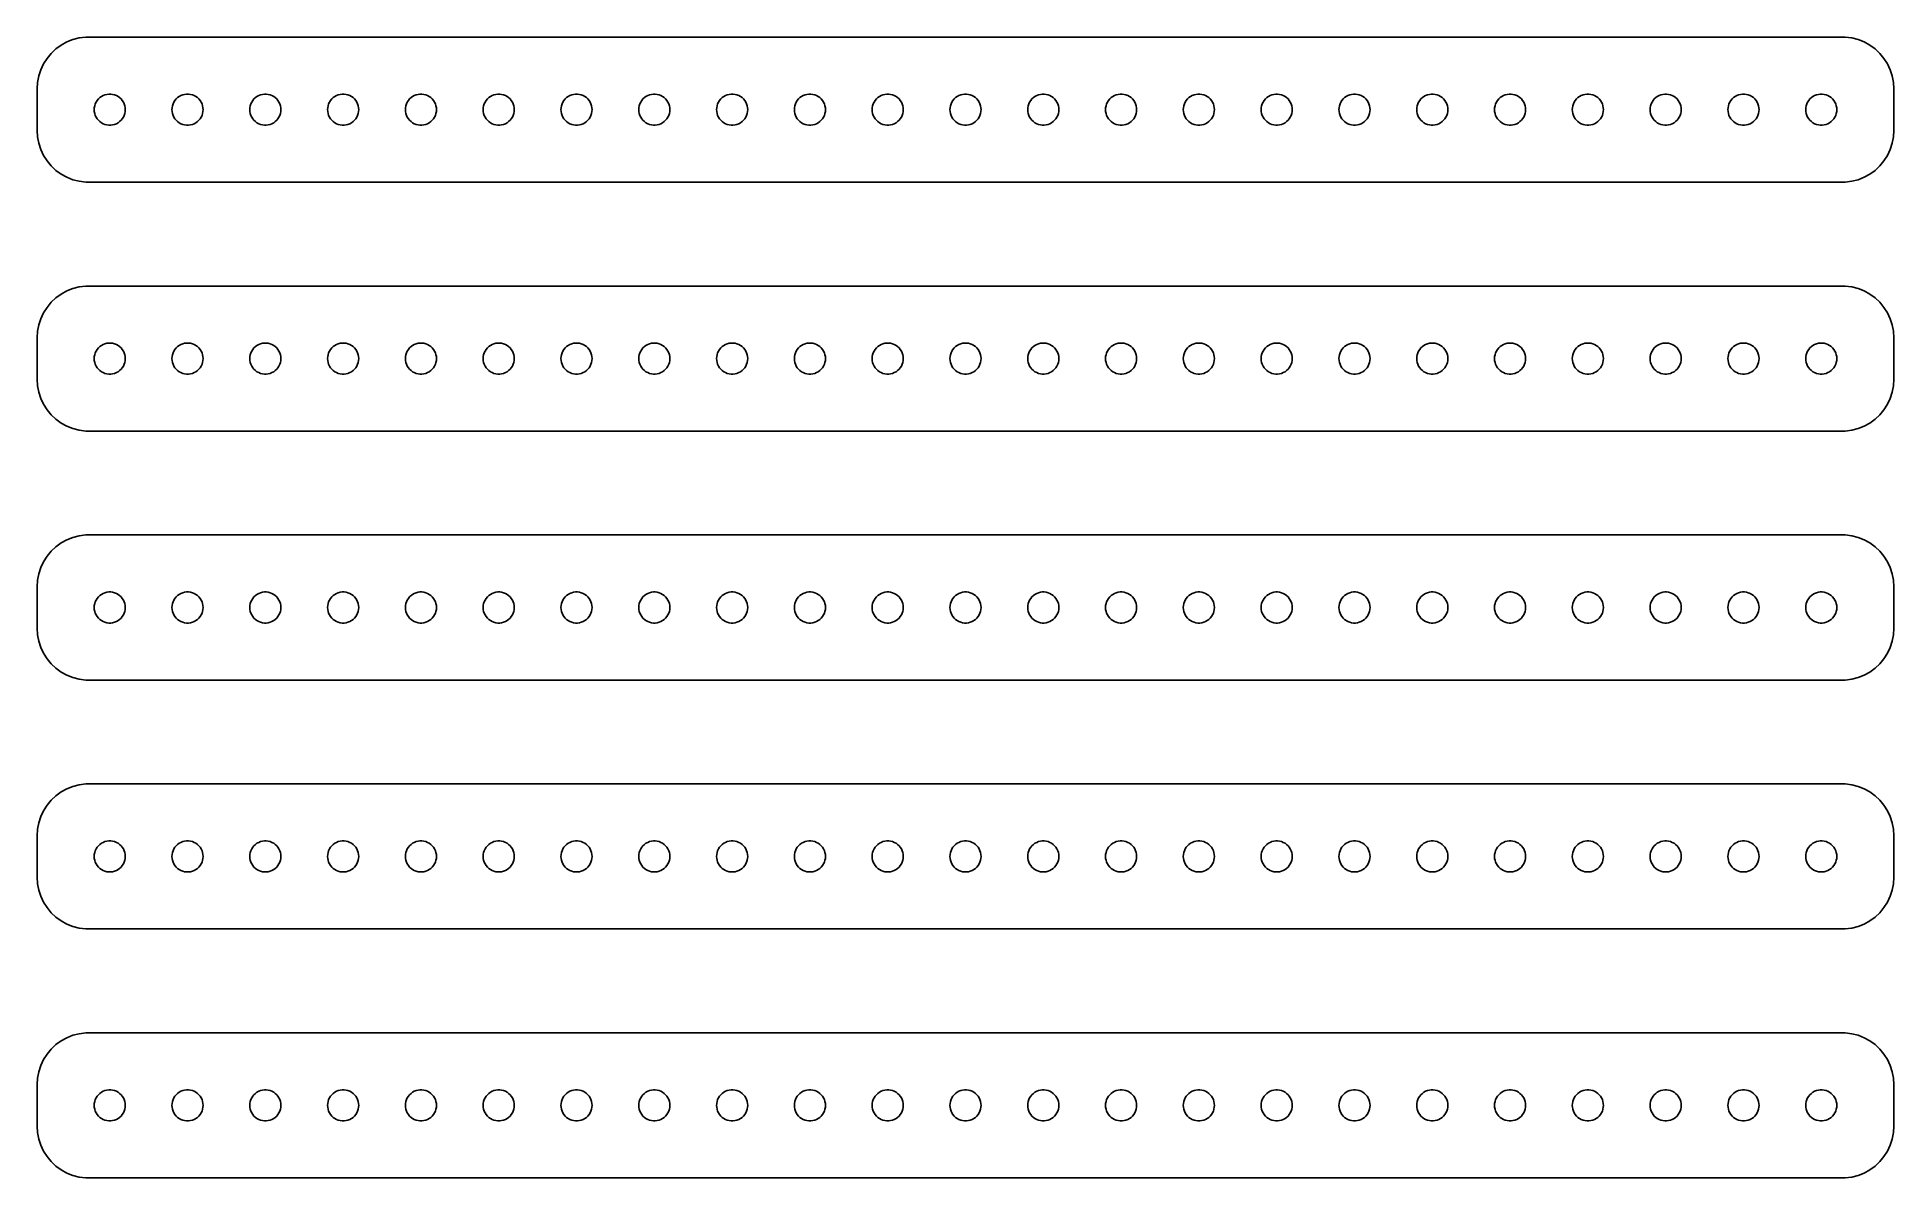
# Model space of a CAD drawing. Header units: metres. Extents: x -90 to 90, y 113 to 223.
import ezdxf

# ---------------------------------------------------------------- set-up
doc = ezdxf.new("R2010")
doc.units = ezdxf.units.M

msp = doc.modelspace()

# ---------------------------------------------------------------- linework, layer by layer
for p, q in [((-87.1791, 222.222), (-87.6871, 221.853)), ((-86.6289, 222.524), (-87.1791, 222.222)), ((-86.0451, 222.755), (-86.6289, 222.524)), ((-85.4369, 222.911), (-86.0451, 222.755)), ((-84.8139, 222.99), (-85.4369, 222.911)), ((84.8139, 222.99), (-84.8139, 222.99)), ((85.4369, 222.911), (84.8139, 222.99)), ((86.0451, 222.755), (85.4369, 222.911)), ((86.6289, 222.524), (86.0451, 222.755)), ((87.1791, 222.222), (86.6289, 222.524)), ((87.6871, 221.853), (87.1791, 222.222)), ((-88.8815, 220.409), (-89.1489, 219.841)), ((-88.5451, 220.939), (-88.8815, 220.409)), ((-88.1448, 221.423), (-88.5451, 220.939)), ((-87.6871, 221.853), (-88.1448, 221.423)), ((88.1448, 221.423), (87.6871, 221.853)), ((88.5451, 220.939), (88.1448, 221.423)), ((88.8815, 220.409), (88.5451, 220.939)), ((89.1489, 219.841), (88.8815, 220.409)), ((-89.4606, 218.627), (-89.5, 218)), ((-89.3429, 219.243), (-89.4606, 218.627)), ((-89.1489, 219.841), (-89.3429, 219.243)), ((89.3429, 219.243), (89.1489, 219.841)), ((89.4606, 218.627), (89.3429, 219.243)), ((89.5, 218), (89.4606, 218.627)), ((-89.5, 218), (-89.5, 214)), ((-83.8947, 216.552), (-83.8145, 216.723)), ((-83.8145, 216.723), (-83.7135, 216.882)), ((-83.7135, 216.882), (-83.5934, 217.027)), ((-83.5934, 217.027), (-83.4561, 217.156)), ((-83.4561, 217.156), (-83.3037, 217.266)), ((-83.3037, 217.266), (-83.1387, 217.357)), ((-83.1387, 217.357), (-82.9635, 217.427)), ((-82.9635, 217.427), (-82.7811, 217.473)), ((-82.7811, 217.473), (-82.5942, 217.497)), ((-82.5942, 217.497), (-82.4058, 217.497)), ((-82.4058, 217.497), (-82.2189, 217.473)), ((-82.2189, 217.473), (-82.0365, 217.427)), ((-82.0365, 217.427), (-81.8613, 217.357)), ((-81.8613, 217.357), (-81.6963, 217.266)), ((-81.6963, 217.266), (-81.5439, 217.156)), ((-81.5439, 217.156), (-81.4065, 217.027)), ((-81.4065, 217.027), (-81.2865, 216.882)), ((-81.2865, 216.882), (-81.1855, 216.723)), ((-81.1855, 216.723), (-81.1053, 216.552)), ((-76.3947, 216.552), (-76.3145, 216.723)), ((-76.3145, 216.723), (-76.2135, 216.882)), ((-76.2135, 216.882), (-76.0934, 217.027)), ((-76.0934, 217.027), (-75.9561, 217.156)), ((-75.9561, 217.156), (-75.8037, 217.266)), ((-75.8037, 217.266), (-75.6387, 217.357)), ((-75.6387, 217.357), (-75.4635, 217.427)), ((-75.4635, 217.427), (-75.2811, 217.473)), ((-75.2811, 217.473), (-75.0942, 217.497)), ((-75.0942, 217.497), (-74.9058, 217.497)), ((-74.9058, 217.497), (-74.7189, 217.473)), ((-74.7189, 217.473), (-74.5365, 217.427)), ((-74.5365, 217.427), (-74.3613, 217.357)), ((-74.3613, 217.357), (-74.1963, 217.266)), ((-74.1963, 217.266), (-74.0439, 217.156)), ((-74.0439, 217.156), (-73.9065, 217.027)), ((-73.9065, 217.027), (-73.7865, 216.882)), ((-73.7865, 216.882), (-73.6855, 216.723)), ((-73.6855, 216.723), (-73.6053, 216.552)), ((-68.8947, 216.552), (-68.8145, 216.723)), ((-68.8145, 216.723), (-68.7135, 216.882)), ((-68.7135, 216.882), (-68.5934, 217.027)), ((-68.5934, 217.027), (-68.4561, 217.156)), ((-68.4561, 217.156), (-68.3037, 217.266)), ((-68.3037, 217.266), (-68.1387, 217.357)), ((-68.1387, 217.357), (-67.9635, 217.427)), ((-67.9635, 217.427), (-67.7811, 217.473)), ((-67.7811, 217.473), (-67.5942, 217.497)), ((-67.5942, 217.497), (-67.4058, 217.497)), ((-67.4058, 217.497), (-67.2189, 217.473)), ((-67.2189, 217.473), (-67.0365, 217.427)), ((-67.0365, 217.427), (-66.8613, 217.357)), ((-66.8613, 217.357), (-66.6963, 217.266)), ((-66.6963, 217.266), (-66.5439, 217.156)), ((-66.5439, 217.156), (-66.4065, 217.027)), ((-66.4065, 217.027), (-66.2865, 216.882)), ((-66.2865, 216.882), (-66.1855, 216.723)), ((-66.1855, 216.723), (-66.1053, 216.552)), ((-61.3947, 216.552), (-61.3145, 216.723)), ((-61.3145, 216.723), (-61.2135, 216.882)), ((-61.2135, 216.882), (-61.0934, 217.027)), ((-61.0934, 217.027), (-60.9561, 217.156)), ((-60.9561, 217.156), (-60.8037, 217.266)), ((-60.8037, 217.266), (-60.6387, 217.357)), ((-60.6387, 217.357), (-60.4635, 217.427)), ((-60.4635, 217.427), (-60.2811, 217.473)), ((-60.2811, 217.473), (-60.0942, 217.497)), ((-60.0942, 217.497), (-59.9058, 217.497)), ((-59.9058, 217.497), (-59.7189, 217.473)), ((-59.7189, 217.473), (-59.5365, 217.427)), ((-59.5365, 217.427), (-59.3613, 217.357)), ((-59.3613, 217.357), (-59.1963, 217.266)), ((-59.1963, 217.266), (-59.0439, 217.156)), ((-59.0439, 217.156), (-58.9065, 217.027)), ((-58.9065, 217.027), (-58.7865, 216.882)), ((-58.7865, 216.882), (-58.6855, 216.723)), ((-58.6855, 216.723), (-58.6053, 216.552)), ((-53.8947, 216.552), (-53.8145, 216.723)), ((-53.8145, 216.723), (-53.7135, 216.882)), ((-53.7135, 216.882), (-53.5934, 217.027)), ((-53.5934, 217.027), (-53.4561, 217.156)), ((-53.4561, 217.156), (-53.3037, 217.266)), ((-53.3037, 217.266), (-53.1387, 217.357)), ((-53.1387, 217.357), (-52.9635, 217.427)), ((-52.9635, 217.427), (-52.7811, 217.473)), ((-52.7811, 217.473), (-52.5942, 217.497)), ((-52.5942, 217.497), (-52.4058, 217.497)), ((-52.4058, 217.497), (-52.2189, 217.473)), ((-52.2189, 217.473), (-52.0365, 217.427)), ((-52.0365, 217.427), (-51.8613, 217.357)), ((-51.8613, 217.357), (-51.6963, 217.266)), ((-51.6963, 217.266), (-51.5439, 217.156)), ((-51.5439, 217.156), (-51.4065, 217.027)), ((-51.4065, 217.027), (-51.2865, 216.882)), ((-51.2865, 216.882), (-51.1855, 216.723)), ((-51.1855, 216.723), (-51.1053, 216.552)), ((-46.3947, 216.552), (-46.3145, 216.723)), ((-46.3145, 216.723), (-46.2135, 216.882)), ((-46.2135, 216.882), (-46.0934, 217.027)), ((-46.0934, 217.027), (-45.9561, 217.156)), ((-45.9561, 217.156), (-45.8037, 217.266)), ((-45.8037, 217.266), (-45.6387, 217.357)), ((-45.6387, 217.357), (-45.4635, 217.427)), ((-45.4635, 217.427), (-45.2811, 217.473)), ((-45.2811, 217.473), (-45.0942, 217.497)), ((-45.0942, 217.497), (-44.9058, 217.497)), ((-44.9058, 217.497), (-44.7189, 217.473)), ((-44.7189, 217.473), (-44.5365, 217.427)), ((-44.5365, 217.427), (-44.3613, 217.357)), ((-44.3613, 217.357), (-44.1963, 217.266)), ((-44.1963, 217.266), (-44.0439, 217.156)), ((-44.0439, 217.156), (-43.9065, 217.027)), ((-43.9065, 217.027), (-43.7865, 216.882)), ((-43.7865, 216.882), (-43.6855, 216.723)), ((-43.6855, 216.723), (-43.6053, 216.552)), ((-38.8947, 216.552), (-38.8145, 216.723)), ((-38.8145, 216.723), (-38.7135, 216.882)), ((-38.7135, 216.882), (-38.5934, 217.027)), ((-38.5934, 217.027), (-38.4561, 217.156)), ((-38.4561, 217.156), (-38.3037, 217.266)), ((-38.3037, 217.266), (-38.1387, 217.357)), ((-38.1387, 217.357), (-37.9635, 217.427)), ((-37.9635, 217.427), (-37.7811, 217.473)), ((-37.7811, 217.473), (-37.5942, 217.497)), ((-37.5942, 217.497), (-37.4058, 217.497)), ((-37.4058, 217.497), (-37.2189, 217.473)), ((-37.2189, 217.473), (-37.0365, 217.427)), ((-37.0365, 217.427), (-36.8613, 217.357)), ((-36.8613, 217.357), (-36.6963, 217.266)), ((-36.6963, 217.266), (-36.5439, 217.156)), ((-36.5439, 217.156), (-36.4065, 217.027)), ((-36.4065, 217.027), (-36.2865, 216.882)), ((-36.2865, 216.882), (-36.1855, 216.723)), ((-36.1855, 216.723), (-36.1053, 216.552)), ((-31.3947, 216.552), (-31.3145, 216.723)), ((-31.3145, 216.723), (-31.2135, 216.882)), ((-31.2135, 216.882), (-31.0934, 217.027)), ((-31.0934, 217.027), (-30.9561, 217.156)), ((-30.9561, 217.156), (-30.8037, 217.266)), ((-30.8037, 217.266), (-30.6387, 217.357)), ((-30.6387, 217.357), (-30.4635, 217.427)), ((-30.4635, 217.427), (-30.2811, 217.473)), ((-30.2811, 217.473), (-30.0942, 217.497)), ((-30.0942, 217.497), (-29.9058, 217.497)), ((-29.9058, 217.497), (-29.7189, 217.473)), ((-29.7189, 217.473), (-29.5365, 217.427)), ((-29.5365, 217.427), (-29.3613, 217.357)), ((-29.3613, 217.357), (-29.1963, 217.266)), ((-29.1963, 217.266), (-29.0439, 217.156)), ((-29.0439, 217.156), (-28.9065, 217.027)), ((-28.9065, 217.027), (-28.7865, 216.882)), ((-28.7865, 216.882), (-28.6855, 216.723)), ((-28.6855, 216.723), (-28.6053, 216.552)), ((-23.8947, 216.552), (-23.8145, 216.723)), ((-23.8145, 216.723), (-23.7135, 216.882)), ((-23.7135, 216.882), (-23.5934, 217.027)), ((-23.5934, 217.027), (-23.4561, 217.156)), ((-23.4561, 217.156), (-23.3037, 217.266)), ((-23.3037, 217.266), (-23.1387, 217.357)), ((-23.1387, 217.357), (-22.9635, 217.427)), ((-22.9635, 217.427), (-22.7811, 217.473)), ((-22.7811, 217.473), (-22.5942, 217.497)), ((-22.5942, 217.497), (-22.4058, 217.497)), ((-22.4058, 217.497), (-22.2189, 217.473)), ((-22.2189, 217.473), (-22.0365, 217.427)), ((-22.0365, 217.427), (-21.8613, 217.357)), ((-21.8613, 217.357), (-21.6963, 217.266)), ((-21.6963, 217.266), (-21.5439, 217.156)), ((-21.5439, 217.156), (-21.4065, 217.027)), ((-21.4065, 217.027), (-21.2865, 216.882)), ((-21.2865, 216.882), (-21.1855, 216.723)), ((-21.1855, 216.723), (-21.1053, 216.552)), ((-16.3947, 216.552), (-16.3145, 216.723)), ((-16.3145, 216.723), (-16.2135, 216.882)), ((-16.2135, 216.882), (-16.0934, 217.027)), ((-16.0934, 217.027), (-15.9561, 217.156)), ((-15.9561, 217.156), (-15.8037, 217.266)), ((-15.8037, 217.266), (-15.6387, 217.357)), ((-15.6387, 217.357), (-15.4635, 217.427)), ((-15.4635, 217.427), (-15.2811, 217.473)), ((-15.2811, 217.473), (-15.0942, 217.497)), ((-15.0942, 217.497), (-14.9058, 217.497)), ((-14.9058, 217.497), (-14.7189, 217.473)), ((-14.7189, 217.473), (-14.5365, 217.427)), ((-14.5365, 217.427), (-14.3613, 217.357)), ((-14.3613, 217.357), (-14.1963, 217.266)), ((-14.1963, 217.266), (-14.0439, 217.156)), ((-14.0439, 217.156), (-13.9065, 217.027)), ((-13.9065, 217.027), (-13.7865, 216.882)), ((-13.7865, 216.882), (-13.6855, 216.723)), ((-13.6855, 216.723), (-13.6053, 216.552)), ((-8.89465, 216.552), (-8.81445, 216.723)), ((-8.81445, 216.723), (-8.71352, 216.882)), ((-8.71352, 216.882), (-8.59344, 217.027)), ((-8.59344, 217.027), (-8.45613, 217.156)), ((-8.45613, 217.156), (-8.30373, 217.266)), ((-8.30373, 217.266), (-8.13866, 217.357)), ((-8.13866, 217.357), (-7.96352, 217.427)), ((-7.96352, 217.427), (-7.78107, 217.473)), ((-7.78107, 217.473), (-7.59418, 217.497)), ((-7.59418, 217.497), (-7.40581, 217.497)), ((-7.40581, 217.497), (-7.21892, 217.473)), ((-7.21892, 217.473), (-7.03647, 217.427)), ((-7.03647, 217.427), (-6.86133, 217.357)), ((-6.86133, 217.357), (-6.69626, 217.266)), ((-6.69626, 217.266), (-6.54385, 217.156)), ((-6.54385, 217.156), (-6.40654, 217.027)), ((-6.40654, 217.027), (-6.28647, 216.882)), ((-6.28647, 216.882), (-6.18553, 216.723)), ((-6.18553, 216.723), (-6.10533, 216.552)), ((-1.39465, 216.552), (-1.31445, 216.723)), ((-1.31445, 216.723), (-1.21352, 216.882)), ((-1.21352, 216.882), (-1.09344, 217.027)), ((-1.09344, 217.027), (-0.95613, 217.156)), ((-0.95613, 217.156), (-0.80373, 217.266)), ((-0.80373, 217.266), (-0.63866, 217.357)), ((-0.63866, 217.357), (-0.46352, 217.427)), ((-0.46352, 217.427), (-0.28107, 217.473)), ((-0.28107, 217.473), (-0.09418, 217.497)), ((-0.09418, 217.497), (0.09418, 217.497)), ((0.09418, 217.497), (0.28107, 217.473)), ((0.28107, 217.473), (0.46352, 217.427)), ((0.46352, 217.427), (0.63866, 217.357)), ((0.63866, 217.357), (0.80373, 217.266)), ((0.80373, 217.266), (0.95613, 217.156)), ((0.95613, 217.156), (1.09344, 217.027)), ((1.09344, 217.027), (1.21352, 216.882)), ((1.21352, 216.882), (1.31445, 216.723)), ((1.31445, 216.723), (1.39465, 216.552)), ((6.10533, 216.552), (6.18553, 216.723)), ((6.18553, 216.723), (6.28647, 216.882)), ((6.28647, 216.882), (6.40654, 217.027)), ((6.40654, 217.027), (6.54385, 217.156)), ((6.54385, 217.156), (6.69626, 217.266)), ((6.69626, 217.266), (6.86133, 217.357)), ((6.86133, 217.357), (7.03647, 217.427)), ((7.03647, 217.427), (7.21892, 217.473)), ((7.21892, 217.473), (7.40581, 217.497)), ((7.40581, 217.497), (7.59418, 217.497)), ((7.59418, 217.497), (7.78107, 217.473)), ((7.78107, 217.473), (7.96352, 217.427)), ((7.96352, 217.427), (8.13866, 217.357)), ((8.13866, 217.357), (8.30373, 217.266)), ((8.30373, 217.266), (8.45613, 217.156)), ((8.45613, 217.156), (8.59344, 217.027)), ((8.59344, 217.027), (8.71352, 216.882)), ((8.71352, 216.882), (8.81445, 216.723)), ((8.81445, 216.723), (8.89465, 216.552)), ((13.6053, 216.552), (13.6855, 216.723)), ((13.6855, 216.723), (13.7865, 216.882)), ((13.7865, 216.882), (13.9065, 217.027)), ((13.9065, 217.027), (14.0439, 217.156)), ((14.0439, 217.156), (14.1963, 217.266)), ((14.1963, 217.266), (14.3613, 217.357)), ((14.3613, 217.357), (14.5365, 217.427)), ((14.5365, 217.427), (14.7189, 217.473)), ((14.7189, 217.473), (14.9058, 217.497)), ((14.9058, 217.497), (15.0942, 217.497)), ((15.0942, 217.497), (15.2811, 217.473)), ((15.2811, 217.473), (15.4635, 217.427)), ((15.4635, 217.427), (15.6387, 217.357)), ((15.6387, 217.357), (15.8037, 217.266)), ((15.8037, 217.266), (15.9561, 217.156)), ((15.9561, 217.156), (16.0934, 217.027)), ((16.0934, 217.027), (16.2135, 216.882)), ((16.2135, 216.882), (16.3145, 216.723)), ((16.3145, 216.723), (16.3947, 216.552)), ((21.1053, 216.552), (21.1855, 216.723)), ((21.1855, 216.723), (21.2865, 216.882)), ((21.2865, 216.882), (21.4065, 217.027)), ((21.4065, 217.027), (21.5439, 217.156)), ((21.5439, 217.156), (21.6963, 217.266)), ((21.6963, 217.266), (21.8613, 217.357)), ((21.8613, 217.357), (22.0365, 217.427)), ((22.0365, 217.427), (22.2189, 217.473)), ((22.2189, 217.473), (22.4058, 217.497)), ((22.4058, 217.497), (22.5942, 217.497)), ((22.5942, 217.497), (22.7811, 217.473)), ((22.7811, 217.473), (22.9635, 217.427)), ((22.9635, 217.427), (23.1387, 217.357)), ((23.1387, 217.357), (23.3037, 217.266)), ((23.3037, 217.266), (23.4561, 217.156)), ((23.4561, 217.156), (23.5934, 217.027)), ((23.5934, 217.027), (23.7135, 216.882)), ((23.7135, 216.882), (23.8145, 216.723)), ((23.8145, 216.723), (23.8947, 216.552)), ((28.6053, 216.552), (28.6855, 216.723)), ((28.6855, 216.723), (28.7865, 216.882)), ((28.7865, 216.882), (28.9065, 217.027)), ((28.9065, 217.027), (29.0439, 217.156)), ((29.0439, 217.156), (29.1963, 217.266)), ((29.1963, 217.266), (29.3613, 217.357)), ((29.3613, 217.357), (29.5365, 217.427)), ((29.5365, 217.427), (29.7189, 217.473)), ((29.7189, 217.473), (29.9058, 217.497)), ((29.9058, 217.497), (30.0942, 217.497)), ((30.0942, 217.497), (30.2811, 217.473)), ((30.2811, 217.473), (30.4635, 217.427)), ((30.4635, 217.427), (30.6387, 217.357)), ((30.6387, 217.357), (30.8037, 217.266)), ((30.8037, 217.266), (30.9561, 217.156)), ((30.9561, 217.156), (31.0934, 217.027)), ((31.0934, 217.027), (31.2135, 216.882)), ((31.2135, 216.882), (31.3145, 216.723)), ((31.3145, 216.723), (31.3947, 216.552)), ((36.1053, 216.552), (36.1855, 216.723)), ((36.1855, 216.723), (36.2865, 216.882)), ((36.2865, 216.882), (36.4065, 217.027)), ((36.4065, 217.027), (36.5439, 217.156)), ((36.5439, 217.156), (36.6963, 217.266)), ((36.6963, 217.266), (36.8613, 217.357)), ((36.8613, 217.357), (37.0365, 217.427)), ((37.0365, 217.427), (37.2189, 217.473)), ((37.2189, 217.473), (37.4058, 217.497)), ((37.4058, 217.497), (37.5942, 217.497)), ((37.5942, 217.497), (37.7811, 217.473)), ((37.7811, 217.473), (37.9635, 217.427)), ((37.9635, 217.427), (38.1387, 217.357)), ((38.1387, 217.357), (38.3037, 217.266)), ((38.3037, 217.266), (38.4561, 217.156)), ((38.4561, 217.156), (38.5934, 217.027)), ((38.5934, 217.027), (38.7135, 216.882)), ((38.7135, 216.882), (38.8145, 216.723)), ((38.8145, 216.723), (38.8947, 216.552)), ((43.6053, 216.552), (43.6855, 216.723)), ((43.6855, 216.723), (43.7865, 216.882)), ((43.7865, 216.882), (43.9065, 217.027)), ((43.9065, 217.027), (44.0439, 217.156)), ((44.0439, 217.156), (44.1963, 217.266)), ((44.1963, 217.266), (44.3613, 217.357)), ((44.3613, 217.357), (44.5365, 217.427)), ((44.5365, 217.427), (44.7189, 217.473)), ((44.7189, 217.473), (44.9058, 217.497)), ((44.9058, 217.497), (45.0942, 217.497)), ((45.0942, 217.497), (45.2811, 217.473)), ((45.2811, 217.473), (45.4635, 217.427)), ((45.4635, 217.427), (45.6387, 217.357)), ((45.6387, 217.357), (45.8037, 217.266)), ((45.8037, 217.266), (45.9561, 217.156)), ((45.9561, 217.156), (46.0934, 217.027)), ((46.0934, 217.027), (46.2135, 216.882)), ((46.2135, 216.882), (46.3145, 216.723)), ((46.3145, 216.723), (46.3947, 216.552)), ((51.1053, 216.552), (51.1855, 216.723)), ((51.1855, 216.723), (51.2865, 216.882)), ((51.2865, 216.882), (51.4065, 217.027)), ((51.4065, 217.027), (51.5439, 217.156)), ((51.5439, 217.156), (51.6963, 217.266)), ((51.6963, 217.266), (51.8613, 217.357)), ((51.8613, 217.357), (52.0365, 217.427)), ((52.0365, 217.427), (52.2189, 217.473)), ((52.2189, 217.473), (52.4058, 217.497)), ((52.4058, 217.497), (52.5942, 217.497)), ((52.5942, 217.497), (52.7811, 217.473)), ((52.7811, 217.473), (52.9635, 217.427)), ((52.9635, 217.427), (53.1387, 217.357)), ((53.1387, 217.357), (53.3037, 217.266)), ((53.3037, 217.266), (53.4561, 217.156)), ((53.4561, 217.156), (53.5934, 217.027)), ((53.5934, 217.027), (53.7135, 216.882)), ((53.7135, 216.882), (53.8145, 216.723)), ((53.8145, 216.723), (53.8947, 216.552)), ((58.6053, 216.552), (58.6855, 216.723)), ((58.6855, 216.723), (58.7865, 216.882)), ((58.7865, 216.882), (58.9065, 217.027)), ((58.9065, 217.027), (59.0439, 217.156)), ((59.0439, 217.156), (59.1963, 217.266)), ((59.1963, 217.266), (59.3613, 217.357)), ((59.3613, 217.357), (59.5365, 217.427)), ((59.5365, 217.427), (59.7189, 217.473)), ((59.7189, 217.473), (59.9058, 217.497)), ((59.9058, 217.497), (60.0942, 217.497)), ((60.0942, 217.497), (60.2811, 217.473)), ((60.2811, 217.473), (60.4635, 217.427)), ((60.4635, 217.427), (60.6387, 217.357)), ((60.6387, 217.357), (60.8037, 217.266)), ((60.8037, 217.266), (60.9561, 217.156)), ((60.9561, 217.156), (61.0934, 217.027)), ((61.0934, 217.027), (61.2135, 216.882)), ((61.2135, 216.882), (61.3145, 216.723)), ((61.3145, 216.723), (61.3947, 216.552)), ((66.1053, 216.552), (66.1855, 216.723)), ((66.1855, 216.723), (66.2865, 216.882)), ((66.2865, 216.882), (66.4065, 217.027)), ((66.4065, 217.027), (66.5439, 217.156)), ((66.5439, 217.156), (66.6963, 217.266)), ((66.6963, 217.266), (66.8613, 217.357)), ((66.8613, 217.357), (67.0365, 217.427)), ((67.0365, 217.427), (67.2189, 217.473)), ((67.2189, 217.473), (67.4058, 217.497)), ((67.4058, 217.497), (67.5942, 217.497)), ((67.5942, 217.497), (67.7811, 217.473)), ((67.7811, 217.473), (67.9635, 217.427)), ((67.9635, 217.427), (68.1387, 217.357)), ((68.1387, 217.357), (68.3037, 217.266)), ((68.3037, 217.266), (68.4561, 217.156)), ((68.4561, 217.156), (68.5934, 217.027)), ((68.5934, 217.027), (68.7135, 216.882)), ((68.7135, 216.882), (68.8145, 216.723)), ((68.8145, 216.723), (68.8947, 216.552)), ((73.6053, 216.552), (73.6855, 216.723)), ((73.6855, 216.723), (73.7865, 216.882)), ((73.7865, 216.882), (73.9065, 217.027)), ((73.9065, 217.027), (74.0439, 217.156)), ((74.0439, 217.156), (74.1963, 217.266)), ((74.1963, 217.266), (74.3613, 217.357)), ((74.3613, 217.357), (74.5365, 217.427)), ((74.5365, 217.427), (74.7189, 217.473)), ((74.7189, 217.473), (74.9058, 217.497)), ((74.9058, 217.497), (75.0942, 217.497)), ((75.0942, 217.497), (75.2811, 217.473)), ((75.2811, 217.473), (75.4635, 217.427)), ((75.4635, 217.427), (75.6387, 217.357)), ((75.6387, 217.357), (75.8037, 217.266)), ((75.8037, 217.266), (75.9561, 217.156)), ((75.9561, 217.156), (76.0934, 217.027)), ((76.0934, 217.027), (76.2135, 216.882)), ((76.2135, 216.882), (76.3145, 216.723)), ((76.3145, 216.723), (76.3947, 216.552)), ((81.1053, 216.552), (81.1855, 216.723)), ((81.1855, 216.723), (81.2865, 216.882)), ((81.2865, 216.882), (81.4065, 217.027)), ((81.4065, 217.027), (81.5439, 217.156)), ((81.5439, 217.156), (81.6963, 217.266)), ((81.6963, 217.266), (81.8613, 217.357)), ((81.8613, 217.357), (82.0365, 217.427)), ((82.0365, 217.427), (82.2189, 217.473)), ((82.2189, 217.473), (82.4058, 217.497)), ((82.4058, 217.497), (82.5942, 217.497)), ((82.5942, 217.497), (82.7811, 217.473)), ((82.7811, 217.473), (82.9635, 217.427)), ((82.9635, 217.427), (83.1387, 217.357)), ((83.1387, 217.357), (83.3037, 217.266)), ((83.3037, 217.266), (83.4561, 217.156)), ((83.4561, 217.156), (83.5934, 217.027)), ((83.5934, 217.027), (83.7135, 216.882)), ((83.7135, 216.882), (83.8145, 216.723)), ((83.8145, 216.723), (83.8947, 216.552)), ((89.5, 214), (89.5, 218)), ((-84, 216), (-83.9882, 216.188)), ((-83.9882, 215.812), (-84, 216)), ((-83.9882, 216.188), (-83.9529, 216.373)), ((-83.9529, 215.627), (-83.9882, 215.812)), ((-83.9529, 216.373), (-83.8947, 216.552)), ((-83.8947, 215.448), (-83.9529, 215.627)), ((-83.8145, 215.277), (-83.8947, 215.448)), ((-83.7135, 215.118), (-83.8145, 215.277)), ((-83.5934, 214.973), (-83.7135, 215.118)), ((-83.4561, 214.844), (-83.5934, 214.973)), ((-83.3037, 214.734), (-83.4561, 214.844)), ((-81.5439, 214.844), (-81.6963, 214.734)), ((-81.4065, 214.973), (-81.5439, 214.844)), ((-81.2865, 215.118), (-81.4065, 214.973)), ((-81.1855, 215.277), (-81.2865, 215.118)), ((-81.1053, 215.448), (-81.1855, 215.277)), ((-81.1053, 216.552), (-81.0471, 216.373)), ((-81.0471, 215.627), (-81.1053, 215.448)), ((-81.0471, 216.373), (-81.0118, 216.188)), ((-81.0118, 215.812), (-81.0471, 215.627)), ((-81.0118, 216.188), (-81, 216)), ((-81, 216), (-81.0118, 215.812)), ((-76.5, 216), (-76.4882, 216.188)), ((-76.4882, 215.812), (-76.5, 216)), ((-76.4882, 216.188), (-76.4529, 216.373)), ((-76.4529, 215.627), (-76.4882, 215.812)), ((-76.4529, 216.373), (-76.3947, 216.552)), ((-76.3947, 215.448), (-76.4529, 215.627)), ((-76.3145, 215.277), (-76.3947, 215.448)), ((-76.2135, 215.118), (-76.3145, 215.277)), ((-76.0934, 214.973), (-76.2135, 215.118)), ((-75.9561, 214.844), (-76.0934, 214.973)), ((-75.8037, 214.734), (-75.9561, 214.844)), ((-74.0439, 214.844), (-74.1963, 214.734)), ((-73.9065, 214.973), (-74.0439, 214.844)), ((-73.7865, 215.118), (-73.9065, 214.973)), ((-73.6855, 215.277), (-73.7865, 215.118)), ((-73.6053, 215.448), (-73.6855, 215.277)), ((-73.6053, 216.552), (-73.5471, 216.373)), ((-73.5471, 215.627), (-73.6053, 215.448)), ((-73.5471, 216.373), (-73.5118, 216.188)), ((-73.5118, 215.812), (-73.5471, 215.627)), ((-73.5118, 216.188), (-73.5, 216)), ((-73.5, 216), (-73.5118, 215.812)), ((-69, 216), (-68.9882, 216.188)), ((-68.9882, 215.812), (-69, 216)), ((-68.9882, 216.188), (-68.9529, 216.373)), ((-68.9529, 215.627), (-68.9882, 215.812)), ((-68.9529, 216.373), (-68.8947, 216.552)), ((-68.8947, 215.448), (-68.9529, 215.627)), ((-68.8145, 215.277), (-68.8947, 215.448)), ((-68.7135, 215.118), (-68.8145, 215.277)), ((-68.5934, 214.973), (-68.7135, 215.118)), ((-68.4561, 214.844), (-68.5934, 214.973)), ((-68.3037, 214.734), (-68.4561, 214.844)), ((-66.5439, 214.844), (-66.6963, 214.734)), ((-66.4065, 214.973), (-66.5439, 214.844)), ((-66.2865, 215.118), (-66.4065, 214.973)), ((-66.1855, 215.277), (-66.2865, 215.118)), ((-66.1053, 215.448), (-66.1855, 215.277)), ((-66.1053, 216.552), (-66.0471, 216.373)), ((-66.0471, 215.627), (-66.1053, 215.448)), ((-66.0471, 216.373), (-66.0118, 216.188)), ((-66.0118, 215.812), (-66.0471, 215.627)), ((-66.0118, 216.188), (-66, 216)), ((-66, 216), (-66.0118, 215.812)), ((-61.5, 216), (-61.4882, 216.188)), ((-61.4882, 215.812), (-61.5, 216)), ((-61.4882, 216.188), (-61.4529, 216.373)), ((-61.4529, 215.627), (-61.4882, 215.812)), ((-61.4529, 216.373), (-61.3947, 216.552)), ((-61.3947, 215.448), (-61.4529, 215.627)), ((-61.3145, 215.277), (-61.3947, 215.448)), ((-61.2135, 215.118), (-61.3145, 215.277)), ((-61.0934, 214.973), (-61.2135, 215.118)), ((-60.9561, 214.844), (-61.0934, 214.973)), ((-60.8037, 214.734), (-60.9561, 214.844)), ((-59.0439, 214.844), (-59.1963, 214.734)), ((-58.9065, 214.973), (-59.0439, 214.844)), ((-58.7865, 215.118), (-58.9065, 214.973)), ((-58.6855, 215.277), (-58.7865, 215.118)), ((-58.6053, 215.448), (-58.6855, 215.277)), ((-58.6053, 216.552), (-58.5471, 216.373)), ((-58.5471, 215.627), (-58.6053, 215.448)), ((-58.5471, 216.373), (-58.5118, 216.188)), ((-58.5118, 215.812), (-58.5471, 215.627)), ((-58.5118, 216.188), (-58.5, 216)), ((-58.5, 216), (-58.5118, 215.812)), ((-54, 216), (-53.9882, 216.188)), ((-53.9882, 215.812), (-54, 216)), ((-53.9882, 216.188), (-53.9529, 216.373)), ((-53.9529, 215.627), (-53.9882, 215.812)), ((-53.9529, 216.373), (-53.8947, 216.552)), ((-53.8947, 215.448), (-53.9529, 215.627)), ((-53.8145, 215.277), (-53.8947, 215.448)), ((-53.7135, 215.118), (-53.8145, 215.277)), ((-53.5934, 214.973), (-53.7135, 215.118)), ((-53.4561, 214.844), (-53.5934, 214.973)), ((-53.3037, 214.734), (-53.4561, 214.844)), ((-51.5439, 214.844), (-51.6963, 214.734)), ((-51.4065, 214.973), (-51.5439, 214.844)), ((-51.2865, 215.118), (-51.4065, 214.973)), ((-51.1855, 215.277), (-51.2865, 215.118)), ((-51.1053, 215.448), (-51.1855, 215.277)), ((-51.1053, 216.552), (-51.0471, 216.373)), ((-51.0471, 215.627), (-51.1053, 215.448)), ((-51.0471, 216.373), (-51.0118, 216.188)), ((-51.0118, 215.812), (-51.0471, 215.627)), ((-51.0118, 216.188), (-51, 216)), ((-51, 216), (-51.0118, 215.812)), ((-46.5, 216), (-46.4882, 216.188)), ((-46.4882, 215.812), (-46.5, 216)), ((-46.4882, 216.188), (-46.4529, 216.373)), ((-46.4529, 215.627), (-46.4882, 215.812)), ((-46.4529, 216.373), (-46.3947, 216.552)), ((-46.3947, 215.448), (-46.4529, 215.627)), ((-46.3145, 215.277), (-46.3947, 215.448)), ((-46.2135, 215.118), (-46.3145, 215.277)), ((-46.0934, 214.973), (-46.2135, 215.118)), ((-45.9561, 214.844), (-46.0934, 214.973)), ((-45.8037, 214.734), (-45.9561, 214.844)), ((-44.0439, 214.844), (-44.1963, 214.734)), ((-43.9065, 214.973), (-44.0439, 214.844)), ((-43.7865, 215.118), (-43.9065, 214.973)), ((-43.6855, 215.277), (-43.7865, 215.118)), ((-43.6053, 215.448), (-43.6855, 215.277)), ((-43.6053, 216.552), (-43.5471, 216.373)), ((-43.5471, 215.627), (-43.6053, 215.448)), ((-43.5471, 216.373), (-43.5118, 216.188)), ((-43.5118, 215.812), (-43.5471, 215.627)), ((-43.5118, 216.188), (-43.5, 216)), ((-43.5, 216), (-43.5118, 215.812)), ((-39, 216), (-38.9882, 216.188)), ((-38.9882, 215.812), (-39, 216)), ((-38.9882, 216.188), (-38.9529, 216.373)), ((-38.9529, 215.627), (-38.9882, 215.812)), ((-38.9529, 216.373), (-38.8947, 216.552)), ((-38.8947, 215.448), (-38.9529, 215.627)), ((-38.8145, 215.277), (-38.8947, 215.448)), ((-38.7135, 215.118), (-38.8145, 215.277)), ((-38.5934, 214.973), (-38.7135, 215.118)), ((-38.4561, 214.844), (-38.5934, 214.973)), ((-38.3037, 214.734), (-38.4561, 214.844)), ((-36.5439, 214.844), (-36.6963, 214.734)), ((-36.4065, 214.973), (-36.5439, 214.844)), ((-36.2865, 215.118), (-36.4065, 214.973)), ((-36.1855, 215.277), (-36.2865, 215.118)), ((-36.1053, 215.448), (-36.1855, 215.277)), ((-36.1053, 216.552), (-36.0471, 216.373)), ((-36.0471, 215.627), (-36.1053, 215.448)), ((-36.0471, 216.373), (-36.0118, 216.188)), ((-36.0118, 215.812), (-36.0471, 215.627)), ((-36.0118, 216.188), (-36, 216)), ((-36, 216), (-36.0118, 215.812)), ((-31.5, 216), (-31.4882, 216.188)), ((-31.4882, 215.812), (-31.5, 216)), ((-31.4882, 216.188), (-31.4529, 216.373)), ((-31.4529, 215.627), (-31.4882, 215.812)), ((-31.4529, 216.373), (-31.3947, 216.552)), ((-31.3947, 215.448), (-31.4529, 215.627)), ((-31.3145, 215.277), (-31.3947, 215.448)), ((-31.2135, 215.118), (-31.3145, 215.277)), ((-31.0934, 214.973), (-31.2135, 215.118)), ((-30.9561, 214.844), (-31.0934, 214.973)), ((-30.8037, 214.734), (-30.9561, 214.844)), ((-29.0439, 214.844), (-29.1963, 214.734)), ((-28.9065, 214.973), (-29.0439, 214.844)), ((-28.7865, 215.118), (-28.9065, 214.973)), ((-28.6855, 215.277), (-28.7865, 215.118)), ((-28.6053, 215.448), (-28.6855, 215.277)), ((-28.6053, 216.552), (-28.5471, 216.373)), ((-28.5471, 215.627), (-28.6053, 215.448)), ((-28.5471, 216.373), (-28.5118, 216.188)), ((-28.5118, 215.812), (-28.5471, 215.627)), ((-28.5118, 216.188), (-28.5, 216)), ((-28.5, 216), (-28.5118, 215.812)), ((-24, 216), (-23.9882, 216.188)), ((-23.9882, 215.812), (-24, 216)), ((-23.9882, 216.188), (-23.9529, 216.373)), ((-23.9529, 215.627), (-23.9882, 215.812)), ((-23.9529, 216.373), (-23.8947, 216.552)), ((-23.8947, 215.448), (-23.9529, 215.627)), ((-23.8145, 215.277), (-23.8947, 215.448)), ((-23.7135, 215.118), (-23.8145, 215.277)), ((-23.5934, 214.973), (-23.7135, 215.118)), ((-23.4561, 214.844), (-23.5934, 214.973)), ((-23.3037, 214.734), (-23.4561, 214.844)), ((-21.5439, 214.844), (-21.6963, 214.734)), ((-21.4065, 214.973), (-21.5439, 214.844)), ((-21.2865, 215.118), (-21.4065, 214.973)), ((-21.1855, 215.277), (-21.2865, 215.118)), ((-21.1053, 215.448), (-21.1855, 215.277)), ((-21.1053, 216.552), (-21.0471, 216.373)), ((-21.0471, 215.627), (-21.1053, 215.448)), ((-21.0471, 216.373), (-21.0118, 216.188)), ((-21.0118, 215.812), (-21.0471, 215.627)), ((-21.0118, 216.188), (-21, 216)), ((-21, 216), (-21.0118, 215.812)), ((-16.5, 216), (-16.4882, 216.188)), ((-16.4882, 215.812), (-16.5, 216)), ((-16.4882, 216.188), (-16.4529, 216.373)), ((-16.4529, 215.627), (-16.4882, 215.812)), ((-16.4529, 216.373), (-16.3947, 216.552)), ((-16.3947, 215.448), (-16.4529, 215.627)), ((-16.3145, 215.277), (-16.3947, 215.448)), ((-16.2135, 215.118), (-16.3145, 215.277)), ((-16.0934, 214.973), (-16.2135, 215.118)), ((-15.9561, 214.844), (-16.0934, 214.973)), ((-15.8037, 214.734), (-15.9561, 214.844)), ((-14.0439, 214.844), (-14.1963, 214.734)), ((-13.9065, 214.973), (-14.0439, 214.844)), ((-13.7865, 215.118), (-13.9065, 214.973)), ((-13.6855, 215.277), (-13.7865, 215.118)), ((-13.6053, 215.448), (-13.6855, 215.277)), ((-13.6053, 216.552), (-13.5471, 216.373)), ((-13.5471, 215.627), (-13.6053, 215.448)), ((-13.5471, 216.373), (-13.5118, 216.188)), ((-13.5118, 215.812), (-13.5471, 215.627)), ((-13.5118, 216.188), (-13.5, 216)), ((-13.5, 216), (-13.5118, 215.812)), ((-9, 216), (-8.98816, 216.188)), ((-8.98816, 215.812), (-9, 216)), ((-8.98816, 216.188), (-8.95287, 216.373)), ((-8.95287, 215.627), (-8.98816, 215.812)), ((-8.95287, 216.373), (-8.89465, 216.552)), ((-8.89465, 215.448), (-8.95287, 215.627)), ((-8.81445, 215.277), (-8.89465, 215.448)), ((-8.71352, 215.118), (-8.81445, 215.277)), ((-8.59344, 214.973), (-8.71352, 215.118)), ((-8.45613, 214.844), (-8.59344, 214.973)), ((-8.30373, 214.734), (-8.45613, 214.844)), ((-6.54385, 214.844), (-6.69626, 214.734)), ((-6.40654, 214.973), (-6.54385, 214.844)), ((-6.28647, 215.118), (-6.40654, 214.973)), ((-6.18553, 215.277), (-6.28647, 215.118)), ((-6.10533, 215.448), (-6.18553, 215.277)), ((-6.10533, 216.552), (-6.04712, 216.373)), ((-6.04712, 215.627), (-6.10533, 215.448)), ((-6.04712, 216.373), (-6.01183, 216.188)), ((-6.01183, 215.812), (-6.04712, 215.627)), ((-6.01183, 216.188), (-6, 216)), ((-6, 216), (-6.01183, 215.812)), ((-1.5, 216), (-1.48816, 216.188)), ((-1.48816, 215.812), (-1.5, 216)), ((-1.48816, 216.188), (-1.45287, 216.373)), ((-1.45287, 215.627), (-1.48816, 215.812)), ((-1.45287, 216.373), (-1.39465, 216.552)), ((-1.39465, 215.448), (-1.45287, 215.627)), ((-1.31445, 215.277), (-1.39465, 215.448)), ((-1.21352, 215.118), (-1.31445, 215.277)), ((-1.09344, 214.973), (-1.21352, 215.118)), ((-0.95613, 214.844), (-1.09344, 214.973)), ((-0.80373, 214.734), (-0.95613, 214.844)), ((0.95613, 214.844), (0.80373, 214.734)), ((1.09344, 214.973), (0.95613, 214.844)), ((1.21352, 215.118), (1.09344, 214.973)), ((1.31445, 215.277), (1.21352, 215.118)), ((1.39465, 215.448), (1.31445, 215.277)), ((1.39465, 216.552), (1.45287, 216.373)), ((1.45287, 215.627), (1.39465, 215.448)), ((1.45287, 216.373), (1.48816, 216.188)), ((1.48816, 215.812), (1.45287, 215.627)), ((1.48816, 216.188), (1.5, 216)), ((1.5, 216), (1.48816, 215.812)), ((6, 216), (6.01183, 216.188)), ((6.01183, 215.812), (6, 216)), ((6.01183, 216.188), (6.04712, 216.373)), ((6.04712, 215.627), (6.01183, 215.812)), ((6.04712, 216.373), (6.10533, 216.552)), ((6.10533, 215.448), (6.04712, 215.627)), ((6.18553, 215.277), (6.10533, 215.448)), ((6.28647, 215.118), (6.18553, 215.277)), ((6.40654, 214.973), (6.28647, 215.118)), ((6.54385, 214.844), (6.40654, 214.973)), ((6.69626, 214.734), (6.54385, 214.844)), ((8.45613, 214.844), (8.30373, 214.734)), ((8.59344, 214.973), (8.45613, 214.844)), ((8.71352, 215.118), (8.59344, 214.973)), ((8.81445, 215.277), (8.71352, 215.118)), ((8.89465, 215.448), (8.81445, 215.277)), ((8.89465, 216.552), (8.95287, 216.373)), ((8.95287, 215.627), (8.89465, 215.448)), ((8.95287, 216.373), (8.98816, 216.188)), ((8.98816, 215.812), (8.95287, 215.627)), ((8.98816, 216.188), (9, 216)), ((9, 216), (8.98816, 215.812)), ((13.5, 216), (13.5118, 216.188)), ((13.5118, 215.812), (13.5, 216)), ((13.5118, 216.188), (13.5471, 216.373)), ((13.5471, 215.627), (13.5118, 215.812)), ((13.5471, 216.373), (13.6053, 216.552)), ((13.6053, 215.448), (13.5471, 215.627)), ((13.6855, 215.277), (13.6053, 215.448)), ((13.7865, 215.118), (13.6855, 215.277)), ((13.9065, 214.973), (13.7865, 215.118)), ((14.0439, 214.844), (13.9065, 214.973)), ((14.1963, 214.734), (14.0439, 214.844)), ((15.9561, 214.844), (15.8037, 214.734)), ((16.0934, 214.973), (15.9561, 214.844)), ((16.2135, 215.118), (16.0934, 214.973)), ((16.3145, 215.277), (16.2135, 215.118)), ((16.3947, 215.448), (16.3145, 215.277)), ((16.3947, 216.552), (16.4529, 216.373)), ((16.4529, 215.627), (16.3947, 215.448)), ((16.4529, 216.373), (16.4882, 216.188)), ((16.4882, 215.812), (16.4529, 215.627)), ((16.4882, 216.188), (16.5, 216)), ((16.5, 216), (16.4882, 215.812)), ((21, 216), (21.0118, 216.188)), ((21.0118, 215.812), (21, 216)), ((21.0118, 216.188), (21.0471, 216.373)), ((21.0471, 215.627), (21.0118, 215.812)), ((21.0471, 216.373), (21.1053, 216.552)), ((21.1053, 215.448), (21.0471, 215.627)), ((21.1855, 215.277), (21.1053, 215.448)), ((21.2865, 215.118), (21.1855, 215.277)), ((21.4065, 214.973), (21.2865, 215.118)), ((21.5439, 214.844), (21.4065, 214.973)), ((21.6963, 214.734), (21.5439, 214.844)), ((23.4561, 214.844), (23.3037, 214.734)), ((23.5934, 214.973), (23.4561, 214.844)), ((23.7135, 215.118), (23.5934, 214.973)), ((23.8145, 215.277), (23.7135, 215.118)), ((23.8947, 215.448), (23.8145, 215.277)), ((23.8947, 216.552), (23.9529, 216.373)), ((23.9529, 215.627), (23.8947, 215.448)), ((23.9529, 216.373), (23.9882, 216.188)), ((23.9882, 215.812), (23.9529, 215.627)), ((23.9882, 216.188), (24, 216)), ((24, 216), (23.9882, 215.812)), ((28.5, 216), (28.5118, 216.188)), ((28.5118, 215.812), (28.5, 216)), ((28.5118, 216.188), (28.5471, 216.373)), ((28.5471, 215.627), (28.5118, 215.812)), ((28.5471, 216.373), (28.6053, 216.552)), ((28.6053, 215.448), (28.5471, 215.627)), ((28.6855, 215.277), (28.6053, 215.448)), ((28.7865, 215.118), (28.6855, 215.277)), ((28.9065, 214.973), (28.7865, 215.118)), ((29.0439, 214.844), (28.9065, 214.973)), ((29.1963, 214.734), (29.0439, 214.844)), ((30.9561, 214.844), (30.8037, 214.734)), ((31.0934, 214.973), (30.9561, 214.844)), ((31.2135, 215.118), (31.0934, 214.973)), ((31.3145, 215.277), (31.2135, 215.118)), ((31.3947, 215.448), (31.3145, 215.277)), ((31.3947, 216.552), (31.4529, 216.373)), ((31.4529, 215.627), (31.3947, 215.448)), ((31.4529, 216.373), (31.4882, 216.188)), ((31.4882, 215.812), (31.4529, 215.627)), ((31.4882, 216.188), (31.5, 216)), ((31.5, 216), (31.4882, 215.812)), ((36, 216), (36.0118, 216.188)), ((36.0118, 215.812), (36, 216)), ((36.0118, 216.188), (36.0471, 216.373)), ((36.0471, 215.627), (36.0118, 215.812)), ((36.0471, 216.373), (36.1053, 216.552)), ((36.1053, 215.448), (36.0471, 215.627)), ((36.1855, 215.277), (36.1053, 215.448)), ((36.2865, 215.118), (36.1855, 215.277)), ((36.4065, 214.973), (36.2865, 215.118)), ((36.5439, 214.844), (36.4065, 214.973)), ((36.6963, 214.734), (36.5439, 214.844)), ((38.4561, 214.844), (38.3037, 214.734)), ((38.5934, 214.973), (38.4561, 214.844)), ((38.7135, 215.118), (38.5934, 214.973)), ((38.8145, 215.277), (38.7135, 215.118)), ((38.8947, 215.448), (38.8145, 215.277)), ((38.8947, 216.552), (38.9529, 216.373)), ((38.9529, 215.627), (38.8947, 215.448)), ((38.9529, 216.373), (38.9882, 216.188)), ((38.9882, 215.812), (38.9529, 215.627)), ((38.9882, 216.188), (39, 216)), ((39, 216), (38.9882, 215.812)), ((43.5, 216), (43.5118, 216.188)), ((43.5118, 215.812), (43.5, 216)), ((43.5118, 216.188), (43.5471, 216.373)), ((43.5471, 215.627), (43.5118, 215.812)), ((43.5471, 216.373), (43.6053, 216.552)), ((43.6053, 215.448), (43.5471, 215.627)), ((43.6855, 215.277), (43.6053, 215.448)), ((43.7865, 215.118), (43.6855, 215.277)), ((43.9065, 214.973), (43.7865, 215.118)), ((44.0439, 214.844), (43.9065, 214.973)), ((44.1963, 214.734), (44.0439, 214.844)), ((45.9561, 214.844), (45.8037, 214.734)), ((46.0934, 214.973), (45.9561, 214.844)), ((46.2135, 215.118), (46.0934, 214.973)), ((46.3145, 215.277), (46.2135, 215.118)), ((46.3947, 215.448), (46.3145, 215.277)), ((46.3947, 216.552), (46.4529, 216.373)), ((46.4529, 215.627), (46.3947, 215.448)), ((46.4529, 216.373), (46.4882, 216.188)), ((46.4882, 215.812), (46.4529, 215.627)), ((46.4882, 216.188), (46.5, 216)), ((46.5, 216), (46.4882, 215.812)), ((51, 216), (51.0118, 216.188)), ((51.0118, 215.812), (51, 216)), ((51.0118, 216.188), (51.0471, 216.373)), ((51.0471, 215.627), (51.0118, 215.812)), ((51.0471, 216.373), (51.1053, 216.552)), ((51.1053, 215.448), (51.0471, 215.627)), ((51.1855, 215.277), (51.1053, 215.448)), ((51.2865, 215.118), (51.1855, 215.277)), ((51.4065, 214.973), (51.2865, 215.118)), ((51.5439, 214.844), (51.4065, 214.973)), ((51.6963, 214.734), (51.5439, 214.844)), ((53.4561, 214.844), (53.3037, 214.734)), ((53.5934, 214.973), (53.4561, 214.844)), ((53.7135, 215.118), (53.5934, 214.973)), ((53.8145, 215.277), (53.7135, 215.118)), ((53.8947, 215.448), (53.8145, 215.277)), ((53.8947, 216.552), (53.9529, 216.373)), ((53.9529, 215.627), (53.8947, 215.448)), ((53.9529, 216.373), (53.9882, 216.188)), ((53.9882, 215.812), (53.9529, 215.627)), ((53.9882, 216.188), (54, 216)), ((54, 216), (53.9882, 215.812)), ((58.5, 216), (58.5118, 216.188)), ((58.5118, 215.812), (58.5, 216)), ((58.5118, 216.188), (58.5471, 216.373)), ((58.5471, 215.627), (58.5118, 215.812)), ((58.5471, 216.373), (58.6053, 216.552)), ((58.6053, 215.448), (58.5471, 215.627)), ((58.6855, 215.277), (58.6053, 215.448)), ((58.7865, 215.118), (58.6855, 215.277)), ((58.9065, 214.973), (58.7865, 215.118)), ((59.0439, 214.844), (58.9065, 214.973)), ((59.1963, 214.734), (59.0439, 214.844)), ((60.9561, 214.844), (60.8037, 214.734)), ((61.0934, 214.973), (60.9561, 214.844)), ((61.2135, 215.118), (61.0934, 214.973)), ((61.3145, 215.277), (61.2135, 215.118)), ((61.3947, 215.448), (61.3145, 215.277)), ((61.3947, 216.552), (61.4529, 216.373)), ((61.4529, 215.627), (61.3947, 215.448)), ((61.4529, 216.373), (61.4882, 216.188)), ((61.4882, 215.812), (61.4529, 215.627)), ((61.4882, 216.188), (61.5, 216)), ((61.5, 216), (61.4882, 215.812)), ((66, 216), (66.0118, 216.188)), ((66.0118, 215.812), (66, 216)), ((66.0118, 216.188), (66.0471, 216.373)), ((66.0471, 215.627), (66.0118, 215.812)), ((66.0471, 216.373), (66.1053, 216.552)), ((66.1053, 215.448), (66.0471, 215.627)), ((66.1855, 215.277), (66.1053, 215.448)), ((66.2865, 215.118), (66.1855, 215.277)), ((66.4065, 214.973), (66.2865, 215.118)), ((66.5439, 214.844), (66.4065, 214.973)), ((66.6963, 214.734), (66.5439, 214.844)), ((68.4561, 214.844), (68.3037, 214.734)), ((68.5934, 214.973), (68.4561, 214.844)), ((68.7135, 215.118), (68.5934, 214.973)), ((68.8145, 215.277), (68.7135, 215.118)), ((68.8947, 215.448), (68.8145, 215.277)), ((68.8947, 216.552), (68.9529, 216.373)), ((68.9529, 215.627), (68.8947, 215.448)), ((68.9529, 216.373), (68.9882, 216.188)), ((68.9882, 215.812), (68.9529, 215.627)), ((68.9882, 216.188), (69, 216)), ((69, 216), (68.9882, 215.812)), ((73.5, 216), (73.5118, 216.188)), ((73.5118, 215.812), (73.5, 216)), ((73.5118, 216.188), (73.5471, 216.373)), ((73.5471, 215.627), (73.5118, 215.812)), ((73.5471, 216.373), (73.6053, 216.552)), ((73.6053, 215.448), (73.5471, 215.627)), ((73.6855, 215.277), (73.6053, 215.448)), ((73.7865, 215.118), (73.6855, 215.277)), ((73.9065, 214.973), (73.7865, 215.118)), ((74.0439, 214.844), (73.9065, 214.973)), ((74.1963, 214.734), (74.0439, 214.844)), ((75.9561, 214.844), (75.8037, 214.734)), ((76.0934, 214.973), (75.9561, 214.844)), ((76.2135, 215.118), (76.0934, 214.973)), ((76.3145, 215.277), (76.2135, 215.118)), ((76.3947, 215.448), (76.3145, 215.277)), ((76.3947, 216.552), (76.4529, 216.373)), ((76.4529, 215.627), (76.3947, 215.448)), ((76.4529, 216.373), (76.4882, 216.188)), ((76.4882, 215.812), (76.4529, 215.627)), ((76.4882, 216.188), (76.5, 216)), ((76.5, 216), (76.4882, 215.812)), ((81, 216), (81.0118, 216.188)), ((81.0118, 215.812), (81, 216)), ((81.0118, 216.188), (81.0471, 216.373)), ((81.0471, 215.627), (81.0118, 215.812)), ((81.0471, 216.373), (81.1053, 216.552)), ((81.1053, 215.448), (81.0471, 215.627)), ((81.1855, 215.277), (81.1053, 215.448)), ((81.2865, 215.118), (81.1855, 215.277)), ((81.4065, 214.973), (81.2865, 215.118)), ((81.5439, 214.844), (81.4065, 214.973)), ((81.6963, 214.734), (81.5439, 214.844)), ((83.4561, 214.844), (83.3037, 214.734)), ((83.5934, 214.973), (83.4561, 214.844)), ((83.7135, 215.118), (83.5934, 214.973)), ((83.8145, 215.277), (83.7135, 215.118)), ((83.8947, 215.448), (83.8145, 215.277)), ((83.8947, 216.552), (83.9529, 216.373)), ((83.9529, 215.627), (83.8947, 215.448)), ((83.9529, 216.373), (83.9882, 216.188)), ((83.9882, 215.812), (83.9529, 215.627)), ((83.9882, 216.188), (84, 216)), ((84, 216), (83.9882, 215.812)), ((-89.5, 214), (-89.4606, 213.373)), ((-89.4606, 213.373), (-89.3429, 212.757)), ((-83.1387, 214.643), (-83.3037, 214.734)), ((-82.9635, 214.573), (-83.1387, 214.643)), ((-82.7811, 214.527), (-82.9635, 214.573)), ((-82.5942, 214.503), (-82.7811, 214.527)), ((-82.4058, 214.503), (-82.5942, 214.503)), ((-82.2189, 214.527), (-82.4058, 214.503)), ((-82.0365, 214.573), (-82.2189, 214.527)), ((-81.8613, 214.643), (-82.0365, 214.573)), ((-81.6963, 214.734), (-81.8613, 214.643)), ((-75.6387, 214.643), (-75.8037, 214.734)), ((-75.4635, 214.573), (-75.6387, 214.643)), ((-75.2811, 214.527), (-75.4635, 214.573)), ((-75.0942, 214.503), (-75.2811, 214.527)), ((-74.9058, 214.503), (-75.0942, 214.503)), ((-74.7189, 214.527), (-74.9058, 214.503)), ((-74.5365, 214.573), (-74.7189, 214.527)), ((-74.3613, 214.643), (-74.5365, 214.573)), ((-74.1963, 214.734), (-74.3613, 214.643)), ((-68.1387, 214.643), (-68.3037, 214.734)), ((-67.9635, 214.573), (-68.1387, 214.643)), ((-67.7811, 214.527), (-67.9635, 214.573)), ((-67.5942, 214.503), (-67.7811, 214.527)), ((-67.4058, 214.503), (-67.5942, 214.503)), ((-67.2189, 214.527), (-67.4058, 214.503)), ((-67.0365, 214.573), (-67.2189, 214.527)), ((-66.8613, 214.643), (-67.0365, 214.573)), ((-66.6963, 214.734), (-66.8613, 214.643)), ((-60.6387, 214.643), (-60.8037, 214.734)), ((-60.4635, 214.573), (-60.6387, 214.643)), ((-60.2811, 214.527), (-60.4635, 214.573)), ((-60.0942, 214.503), (-60.2811, 214.527)), ((-59.9058, 214.503), (-60.0942, 214.503)), ((-59.7189, 214.527), (-59.9058, 214.503)), ((-59.5365, 214.573), (-59.7189, 214.527)), ((-59.3613, 214.643), (-59.5365, 214.573)), ((-59.1963, 214.734), (-59.3613, 214.643)), ((-53.1387, 214.643), (-53.3037, 214.734)), ((-52.9635, 214.573), (-53.1387, 214.643)), ((-52.7811, 214.527), (-52.9635, 214.573)), ((-52.5942, 214.503), (-52.7811, 214.527)), ((-52.4058, 214.503), (-52.5942, 214.503)), ((-52.2189, 214.527), (-52.4058, 214.503)), ((-52.0365, 214.573), (-52.2189, 214.527)), ((-51.8613, 214.643), (-52.0365, 214.573)), ((-51.6963, 214.734), (-51.8613, 214.643)), ((-45.6387, 214.643), (-45.8037, 214.734)), ((-45.4635, 214.573), (-45.6387, 214.643)), ((-45.2811, 214.527), (-45.4635, 214.573)), ((-45.0942, 214.503), (-45.2811, 214.527)), ((-44.9058, 214.503), (-45.0942, 214.503)), ((-44.7189, 214.527), (-44.9058, 214.503)), ((-44.5365, 214.573), (-44.7189, 214.527)), ((-44.3613, 214.643), (-44.5365, 214.573)), ((-44.1963, 214.734), (-44.3613, 214.643)), ((-38.1387, 214.643), (-38.3037, 214.734)), ((-37.9635, 214.573), (-38.1387, 214.643)), ((-37.7811, 214.527), (-37.9635, 214.573)), ((-37.5942, 214.503), (-37.7811, 214.527)), ((-37.4058, 214.503), (-37.5942, 214.503)), ((-37.2189, 214.527), (-37.4058, 214.503)), ((-37.0365, 214.573), (-37.2189, 214.527)), ((-36.8613, 214.643), (-37.0365, 214.573)), ((-36.6963, 214.734), (-36.8613, 214.643)), ((-30.6387, 214.643), (-30.8037, 214.734)), ((-30.4635, 214.573), (-30.6387, 214.643)), ((-30.2811, 214.527), (-30.4635, 214.573)), ((-30.0942, 214.503), (-30.2811, 214.527)), ((-29.9058, 214.503), (-30.0942, 214.503)), ((-29.7189, 214.527), (-29.9058, 214.503)), ((-29.5365, 214.573), (-29.7189, 214.527)), ((-29.3613, 214.643), (-29.5365, 214.573)), ((-29.1963, 214.734), (-29.3613, 214.643)), ((-23.1387, 214.643), (-23.3037, 214.734)), ((-22.9635, 214.573), (-23.1387, 214.643)), ((-22.7811, 214.527), (-22.9635, 214.573)), ((-22.5942, 214.503), (-22.7811, 214.527)), ((-22.4058, 214.503), (-22.5942, 214.503)), ((-22.2189, 214.527), (-22.4058, 214.503)), ((-22.0365, 214.573), (-22.2189, 214.527)), ((-21.8613, 214.643), (-22.0365, 214.573)), ((-21.6963, 214.734), (-21.8613, 214.643)), ((-15.6387, 214.643), (-15.8037, 214.734)), ((-15.4635, 214.573), (-15.6387, 214.643)), ((-15.2811, 214.527), (-15.4635, 214.573)), ((-15.0942, 214.503), (-15.2811, 214.527)), ((-14.9058, 214.503), (-15.0942, 214.503)), ((-14.7189, 214.527), (-14.9058, 214.503)), ((-14.5365, 214.573), (-14.7189, 214.527)), ((-14.3613, 214.643), (-14.5365, 214.573)), ((-14.1963, 214.734), (-14.3613, 214.643)), ((-8.13866, 214.643), (-8.30373, 214.734)), ((-7.96352, 214.573), (-8.13866, 214.643)), ((-7.78107, 214.527), (-7.96352, 214.573)), ((-7.59418, 214.503), (-7.78107, 214.527)), ((-7.40581, 214.503), (-7.59418, 214.503)), ((-7.21892, 214.527), (-7.40581, 214.503)), ((-7.03647, 214.573), (-7.21892, 214.527)), ((-6.86133, 214.643), (-7.03647, 214.573)), ((-6.69626, 214.734), (-6.86133, 214.643)), ((-0.63866, 214.643), (-0.80373, 214.734)), ((-0.46352, 214.573), (-0.63866, 214.643)), ((-0.28107, 214.527), (-0.46352, 214.573)), ((-0.09418, 214.503), (-0.28107, 214.527)), ((0.09418, 214.503), (-0.09418, 214.503)), ((0.28107, 214.527), (0.09418, 214.503)), ((0.46352, 214.573), (0.28107, 214.527)), ((0.63866, 214.643), (0.46352, 214.573)), ((0.80373, 214.734), (0.63866, 214.643)), ((6.86133, 214.643), (6.69626, 214.734)), ((7.03647, 214.573), (6.86133, 214.643)), ((7.21892, 214.527), (7.03647, 214.573)), ((7.40581, 214.503), (7.21892, 214.527)), ((7.59418, 214.503), (7.40581, 214.503)), ((7.78107, 214.527), (7.59418, 214.503)), ((7.96352, 214.573), (7.78107, 214.527)), ((8.13866, 214.643), (7.96352, 214.573)), ((8.30373, 214.734), (8.13866, 214.643)), ((14.3613, 214.643), (14.1963, 214.734)), ((14.5365, 214.573), (14.3613, 214.643)), ((14.7189, 214.527), (14.5365, 214.573)), ((14.9058, 214.503), (14.7189, 214.527)), ((15.0942, 214.503), (14.9058, 214.503)), ((15.2811, 214.527), (15.0942, 214.503)), ((15.4635, 214.573), (15.2811, 214.527)), ((15.6387, 214.643), (15.4635, 214.573)), ((15.8037, 214.734), (15.6387, 214.643)), ((21.8613, 214.643), (21.6963, 214.734)), ((22.0365, 214.573), (21.8613, 214.643)), ((22.2189, 214.527), (22.0365, 214.573)), ((22.4058, 214.503), (22.2189, 214.527)), ((22.5942, 214.503), (22.4058, 214.503)), ((22.7811, 214.527), (22.5942, 214.503)), ((22.9635, 214.573), (22.7811, 214.527)), ((23.1387, 214.643), (22.9635, 214.573)), ((23.3037, 214.734), (23.1387, 214.643)), ((29.3613, 214.643), (29.1963, 214.734)), ((29.5365, 214.573), (29.3613, 214.643)), ((29.7189, 214.527), (29.5365, 214.573)), ((29.9058, 214.503), (29.7189, 214.527)), ((30.0942, 214.503), (29.9058, 214.503)), ((30.2811, 214.527), (30.0942, 214.503)), ((30.4635, 214.573), (30.2811, 214.527)), ((30.6387, 214.643), (30.4635, 214.573)), ((30.8037, 214.734), (30.6387, 214.643)), ((36.8613, 214.643), (36.6963, 214.734)), ((37.0365, 214.573), (36.8613, 214.643)), ((37.2189, 214.527), (37.0365, 214.573)), ((37.4058, 214.503), (37.2189, 214.527)), ((37.5942, 214.503), (37.4058, 214.503)), ((37.7811, 214.527), (37.5942, 214.503)), ((37.9635, 214.573), (37.7811, 214.527)), ((38.1387, 214.643), (37.9635, 214.573)), ((38.3037, 214.734), (38.1387, 214.643)), ((44.3613, 214.643), (44.1963, 214.734)), ((44.5365, 214.573), (44.3613, 214.643)), ((44.7189, 214.527), (44.5365, 214.573)), ((44.9058, 214.503), (44.7189, 214.527)), ((45.0942, 214.503), (44.9058, 214.503)), ((45.2811, 214.527), (45.0942, 214.503)), ((45.4635, 214.573), (45.2811, 214.527)), ((45.6387, 214.643), (45.4635, 214.573)), ((45.8037, 214.734), (45.6387, 214.643)), ((51.8613, 214.643), (51.6963, 214.734)), ((52.0365, 214.573), (51.8613, 214.643)), ((52.2189, 214.527), (52.0365, 214.573)), ((52.4058, 214.503), (52.2189, 214.527)), ((52.5942, 214.503), (52.4058, 214.503)), ((52.7811, 214.527), (52.5942, 214.503)), ((52.9635, 214.573), (52.7811, 214.527)), ((53.1387, 214.643), (52.9635, 214.573)), ((53.3037, 214.734), (53.1387, 214.643)), ((59.3613, 214.643), (59.1963, 214.734)), ((59.5365, 214.573), (59.3613, 214.643)), ((59.7189, 214.527), (59.5365, 214.573)), ((59.9058, 214.503), (59.7189, 214.527)), ((60.0942, 214.503), (59.9058, 214.503)), ((60.2811, 214.527), (60.0942, 214.503)), ((60.4635, 214.573), (60.2811, 214.527)), ((60.6387, 214.643), (60.4635, 214.573)), ((60.8037, 214.734), (60.6387, 214.643)), ((66.8613, 214.643), (66.6963, 214.734)), ((67.0365, 214.573), (66.8613, 214.643)), ((67.2189, 214.527), (67.0365, 214.573)), ((67.4058, 214.503), (67.2189, 214.527)), ((67.5942, 214.503), (67.4058, 214.503)), ((67.7811, 214.527), (67.5942, 214.503)), ((67.9635, 214.573), (67.7811, 214.527)), ((68.1387, 214.643), (67.9635, 214.573)), ((68.3037, 214.734), (68.1387, 214.643)), ((74.3613, 214.643), (74.1963, 214.734)), ((74.5365, 214.573), (74.3613, 214.643)), ((74.7189, 214.527), (74.5365, 214.573)), ((74.9058, 214.503), (74.7189, 214.527)), ((75.0942, 214.503), (74.9058, 214.503)), ((75.2811, 214.527), (75.0942, 214.503)), ((75.4635, 214.573), (75.2811, 214.527)), ((75.6387, 214.643), (75.4635, 214.573)), ((75.8037, 214.734), (75.6387, 214.643)), ((81.8613, 214.643), (81.6963, 214.734)), ((82.0365, 214.573), (81.8613, 214.643)), ((82.2189, 214.527), (82.0365, 214.573)), ((82.4058, 214.503), (82.2189, 214.527)), ((82.5942, 214.503), (82.4058, 214.503)), ((82.7811, 214.527), (82.5942, 214.503)), ((82.9635, 214.573), (82.7811, 214.527)), ((83.1387, 214.643), (82.9635, 214.573)), ((83.3037, 214.734), (83.1387, 214.643)), ((89.3429, 212.757), (89.4606, 213.373)), ((89.4606, 213.373), (89.5, 214)), ((-89.3429, 212.757), (-89.1489, 212.159)), ((-89.1489, 212.159), (-88.8815, 211.591)), ((-88.8815, 211.591), (-88.5451, 211.061)), ((88.5451, 211.061), (88.8815, 211.591)), ((88.8815, 211.591), (89.1489, 212.159)), ((89.1489, 212.159), (89.3429, 212.757)), ((-88.5451, 211.061), (-88.1448, 210.577)), ((-88.1448, 210.577), (-87.6871, 210.147)), ((-87.6871, 210.147), (-87.1791, 209.778)), ((-87.1791, 209.778), (-86.6289, 209.476)), ((-86.6289, 209.476), (-86.0451, 209.245)), ((86.0451, 209.245), (86.6289, 209.476)), ((86.6289, 209.476), (87.1791, 209.778)), ((87.1791, 209.778), (87.6871, 210.147)), ((87.6871, 210.147), (88.1448, 210.577)), ((88.1448, 210.577), (88.5451, 211.061)), ((-86.0451, 209.245), (-85.4369, 209.089)), ((-85.4369, 209.089), (-84.8139, 209.01)), ((-84.8139, 209.01), (84.8139, 209.01)), ((84.8139, 209.01), (85.4369, 209.089)), ((85.4369, 209.089), (86.0451, 209.245)), ((-86.0451, 198.755), (-86.6289, 198.524)), ((-85.4369, 198.911), (-86.0451, 198.755)), ((-84.8139, 198.99), (-85.4369, 198.911)), ((84.8139, 198.99), (-84.8139, 198.99)), ((85.4369, 198.911), (84.8139, 198.99)), ((86.0451, 198.755), (85.4369, 198.911)), ((86.6289, 198.524), (86.0451, 198.755)), ((-88.5451, 196.939), (-88.8815, 196.409)), ((-88.1448, 197.423), (-88.5451, 196.939)), ((-87.6871, 197.853), (-88.1448, 197.423)), ((-87.1791, 198.222), (-87.6871, 197.853)), ((-86.6289, 198.524), (-87.1791, 198.222)), ((87.1791, 198.222), (86.6289, 198.524)), ((87.6871, 197.853), (87.1791, 198.222)), ((88.1448, 197.423), (87.6871, 197.853)), ((88.5451, 196.939), (88.1448, 197.423)), ((88.8815, 196.409), (88.5451, 196.939)), ((-89.3429, 195.243), (-89.4606, 194.627)), ((-89.1489, 195.841), (-89.3429, 195.243)), ((-88.8815, 196.409), (-89.1489, 195.841)), ((89.1489, 195.841), (88.8815, 196.409)), ((89.3429, 195.243), (89.1489, 195.841)), ((89.4606, 194.627), (89.3429, 195.243)), ((-89.4606, 194.627), (-89.5, 194)), ((-89.5, 194), (-89.5, 190)), ((-83.3037, 193.266), (-83.1387, 193.357)), ((-83.1387, 193.357), (-82.9635, 193.427)), ((-82.9635, 193.427), (-82.7811, 193.473)), ((-82.7811, 193.473), (-82.5942, 193.497)), ((-82.5942, 193.497), (-82.4058, 193.497)), ((-82.4058, 193.497), (-82.2189, 193.473)), ((-82.2189, 193.473), (-82.0365, 193.427)), ((-82.0365, 193.427), (-81.8613, 193.357)), ((-81.8613, 193.357), (-81.6963, 193.266)), ((-75.8037, 193.266), (-75.6387, 193.357)), ((-75.6387, 193.357), (-75.4635, 193.427)), ((-75.4635, 193.427), (-75.2811, 193.473)), ((-75.2811, 193.473), (-75.0942, 193.497)), ((-75.0942, 193.497), (-74.9058, 193.497)), ((-74.9058, 193.497), (-74.7189, 193.473)), ((-74.7189, 193.473), (-74.5365, 193.427)), ((-74.5365, 193.427), (-74.3613, 193.357)), ((-74.3613, 193.357), (-74.1963, 193.266)), ((-68.3037, 193.266), (-68.1387, 193.357)), ((-68.1387, 193.357), (-67.9635, 193.427)), ((-67.9635, 193.427), (-67.7811, 193.473)), ((-67.7811, 193.473), (-67.5942, 193.497)), ((-67.5942, 193.497), (-67.4058, 193.497)), ((-67.4058, 193.497), (-67.2189, 193.473)), ((-67.2189, 193.473), (-67.0365, 193.427)), ((-67.0365, 193.427), (-66.8613, 193.357)), ((-66.8613, 193.357), (-66.6963, 193.266)), ((-60.8037, 193.266), (-60.6387, 193.357)), ((-60.6387, 193.357), (-60.4635, 193.427)), ((-60.4635, 193.427), (-60.2811, 193.473)), ((-60.2811, 193.473), (-60.0942, 193.497)), ((-60.0942, 193.497), (-59.9058, 193.497)), ((-59.9058, 193.497), (-59.7189, 193.473)), ((-59.7189, 193.473), (-59.5365, 193.427)), ((-59.5365, 193.427), (-59.3613, 193.357)), ((-59.3613, 193.357), (-59.1963, 193.266)), ((-53.3037, 193.266), (-53.1387, 193.357)), ((-53.1387, 193.357), (-52.9635, 193.427)), ((-52.9635, 193.427), (-52.7811, 193.473)), ((-52.7811, 193.473), (-52.5942, 193.497)), ((-52.5942, 193.497), (-52.4058, 193.497)), ((-52.4058, 193.497), (-52.2189, 193.473)), ((-52.2189, 193.473), (-52.0365, 193.427)), ((-52.0365, 193.427), (-51.8613, 193.357)), ((-51.8613, 193.357), (-51.6963, 193.266)), ((-45.8037, 193.266), (-45.6387, 193.357)), ((-45.6387, 193.357), (-45.4635, 193.427)), ((-45.4635, 193.427), (-45.2811, 193.473)), ((-45.2811, 193.473), (-45.0942, 193.497)), ((-45.0942, 193.497), (-44.9058, 193.497)), ((-44.9058, 193.497), (-44.7189, 193.473)), ((-44.7189, 193.473), (-44.5365, 193.427)), ((-44.5365, 193.427), (-44.3613, 193.357)), ((-44.3613, 193.357), (-44.1963, 193.266)), ((-38.3037, 193.266), (-38.1387, 193.357)), ((-38.1387, 193.357), (-37.9635, 193.427)), ((-37.9635, 193.427), (-37.7811, 193.473)), ((-37.7811, 193.473), (-37.5942, 193.497)), ((-37.5942, 193.497), (-37.4058, 193.497)), ((-37.4058, 193.497), (-37.2189, 193.473)), ((-37.2189, 193.473), (-37.0365, 193.427)), ((-37.0365, 193.427), (-36.8613, 193.357)), ((-36.8613, 193.357), (-36.6963, 193.266)), ((-30.8037, 193.266), (-30.6387, 193.357)), ((-30.6387, 193.357), (-30.4635, 193.427)), ((-30.4635, 193.427), (-30.2811, 193.473)), ((-30.2811, 193.473), (-30.0942, 193.497)), ((-30.0942, 193.497), (-29.9058, 193.497)), ((-29.9058, 193.497), (-29.7189, 193.473)), ((-29.7189, 193.473), (-29.5365, 193.427)), ((-29.5365, 193.427), (-29.3613, 193.357)), ((-29.3613, 193.357), (-29.1963, 193.266)), ((-23.3037, 193.266), (-23.1387, 193.357)), ((-23.1387, 193.357), (-22.9635, 193.427)), ((-22.9635, 193.427), (-22.7811, 193.473)), ((-22.7811, 193.473), (-22.5942, 193.497)), ((-22.5942, 193.497), (-22.4058, 193.497)), ((-22.4058, 193.497), (-22.2189, 193.473)), ((-22.2189, 193.473), (-22.0365, 193.427)), ((-22.0365, 193.427), (-21.8613, 193.357)), ((-21.8613, 193.357), (-21.6963, 193.266)), ((-15.8037, 193.266), (-15.6387, 193.357)), ((-15.6387, 193.357), (-15.4635, 193.427)), ((-15.4635, 193.427), (-15.2811, 193.473)), ((-15.2811, 193.473), (-15.0942, 193.497)), ((-15.0942, 193.497), (-14.9058, 193.497)), ((-14.9058, 193.497), (-14.7189, 193.473)), ((-14.7189, 193.473), (-14.5365, 193.427)), ((-14.5365, 193.427), (-14.3613, 193.357)), ((-14.3613, 193.357), (-14.1963, 193.266)), ((-8.30373, 193.266), (-8.13866, 193.357)), ((-8.13866, 193.357), (-7.96352, 193.427)), ((-7.96352, 193.427), (-7.78107, 193.473)), ((-7.78107, 193.473), (-7.59418, 193.497)), ((-7.59418, 193.497), (-7.40581, 193.497)), ((-7.40581, 193.497), (-7.21892, 193.473)), ((-7.21892, 193.473), (-7.03647, 193.427)), ((-7.03647, 193.427), (-6.86133, 193.357)), ((-6.86133, 193.357), (-6.69626, 193.266)), ((-0.80373, 193.266), (-0.63866, 193.357)), ((-0.63866, 193.357), (-0.46352, 193.427)), ((-0.46352, 193.427), (-0.28107, 193.473)), ((-0.28107, 193.473), (-0.09418, 193.497)), ((-0.09418, 193.497), (0.09418, 193.497)), ((0.09418, 193.497), (0.28107, 193.473)), ((0.28107, 193.473), (0.46352, 193.427)), ((0.46352, 193.427), (0.63866, 193.357)), ((0.63866, 193.357), (0.80373, 193.266)), ((6.69626, 193.266), (6.86133, 193.357)), ((6.86133, 193.357), (7.03647, 193.427)), ((7.03647, 193.427), (7.21892, 193.473)), ((7.21892, 193.473), (7.40581, 193.497)), ((7.40581, 193.497), (7.59418, 193.497)), ((7.59418, 193.497), (7.78107, 193.473)), ((7.78107, 193.473), (7.96352, 193.427)), ((7.96352, 193.427), (8.13866, 193.357)), ((8.13866, 193.357), (8.30373, 193.266)), ((14.1963, 193.266), (14.3613, 193.357)), ((14.3613, 193.357), (14.5365, 193.427)), ((14.5365, 193.427), (14.7189, 193.473)), ((14.7189, 193.473), (14.9058, 193.497)), ((14.9058, 193.497), (15.0942, 193.497)), ((15.0942, 193.497), (15.2811, 193.473)), ((15.2811, 193.473), (15.4635, 193.427)), ((15.4635, 193.427), (15.6387, 193.357)), ((15.6387, 193.357), (15.8037, 193.266)), ((21.6963, 193.266), (21.8613, 193.357)), ((21.8613, 193.357), (22.0365, 193.427)), ((22.0365, 193.427), (22.2189, 193.473)), ((22.2189, 193.473), (22.4058, 193.497)), ((22.4058, 193.497), (22.5942, 193.497)), ((22.5942, 193.497), (22.7811, 193.473)), ((22.7811, 193.473), (22.9635, 193.427)), ((22.9635, 193.427), (23.1387, 193.357)), ((23.1387, 193.357), (23.3037, 193.266)), ((29.1963, 193.266), (29.3613, 193.357)), ((29.3613, 193.357), (29.5365, 193.427)), ((29.5365, 193.427), (29.7189, 193.473)), ((29.7189, 193.473), (29.9058, 193.497)), ((29.9058, 193.497), (30.0942, 193.497)), ((30.0942, 193.497), (30.2811, 193.473)), ((30.2811, 193.473), (30.4635, 193.427)), ((30.4635, 193.427), (30.6387, 193.357)), ((30.6387, 193.357), (30.8037, 193.266)), ((36.6963, 193.266), (36.8613, 193.357)), ((36.8613, 193.357), (37.0365, 193.427)), ((37.0365, 193.427), (37.2189, 193.473)), ((37.2189, 193.473), (37.4058, 193.497)), ((37.4058, 193.497), (37.5942, 193.497)), ((37.5942, 193.497), (37.7811, 193.473)), ((37.7811, 193.473), (37.9635, 193.427)), ((37.9635, 193.427), (38.1387, 193.357)), ((38.1387, 193.357), (38.3037, 193.266)), ((44.1963, 193.266), (44.3613, 193.357)), ((44.3613, 193.357), (44.5365, 193.427)), ((44.5365, 193.427), (44.7189, 193.473)), ((44.7189, 193.473), (44.9058, 193.497)), ((44.9058, 193.497), (45.0942, 193.497)), ((45.0942, 193.497), (45.2811, 193.473)), ((45.2811, 193.473), (45.4635, 193.427)), ((45.4635, 193.427), (45.6387, 193.357)), ((45.6387, 193.357), (45.8037, 193.266)), ((51.6963, 193.266), (51.8613, 193.357)), ((51.8613, 193.357), (52.0365, 193.427)), ((52.0365, 193.427), (52.2189, 193.473)), ((52.2189, 193.473), (52.4058, 193.497)), ((52.4058, 193.497), (52.5942, 193.497)), ((52.5942, 193.497), (52.7811, 193.473)), ((52.7811, 193.473), (52.9635, 193.427)), ((52.9635, 193.427), (53.1387, 193.357)), ((53.1387, 193.357), (53.3037, 193.266)), ((59.1963, 193.266), (59.3613, 193.357)), ((59.3613, 193.357), (59.5365, 193.427)), ((59.5365, 193.427), (59.7189, 193.473)), ((59.7189, 193.473), (59.9058, 193.497)), ((59.9058, 193.497), (60.0942, 193.497)), ((60.0942, 193.497), (60.2811, 193.473)), ((60.2811, 193.473), (60.4635, 193.427)), ((60.4635, 193.427), (60.6387, 193.357)), ((60.6387, 193.357), (60.8037, 193.266)), ((66.6963, 193.266), (66.8613, 193.357)), ((66.8613, 193.357), (67.0365, 193.427)), ((67.0365, 193.427), (67.2189, 193.473)), ((67.2189, 193.473), (67.4058, 193.497)), ((67.4058, 193.497), (67.5942, 193.497)), ((67.5942, 193.497), (67.7811, 193.473)), ((67.7811, 193.473), (67.9635, 193.427)), ((67.9635, 193.427), (68.1387, 193.357)), ((68.1387, 193.357), (68.3037, 193.266)), ((74.1963, 193.266), (74.3613, 193.357)), ((74.3613, 193.357), (74.5365, 193.427)), ((74.5365, 193.427), (74.7189, 193.473)), ((74.7189, 193.473), (74.9058, 193.497)), ((74.9058, 193.497), (75.0942, 193.497)), ((75.0942, 193.497), (75.2811, 193.473)), ((75.2811, 193.473), (75.4635, 193.427)), ((75.4635, 193.427), (75.6387, 193.357)), ((75.6387, 193.357), (75.8037, 193.266)), ((81.6963, 193.266), (81.8613, 193.357)), ((81.8613, 193.357), (82.0365, 193.427)), ((82.0365, 193.427), (82.2189, 193.473)), ((82.2189, 193.473), (82.4058, 193.497)), ((82.4058, 193.497), (82.5942, 193.497)), ((82.5942, 193.497), (82.7811, 193.473)), ((82.7811, 193.473), (82.9635, 193.427)), ((82.9635, 193.427), (83.1387, 193.357)), ((83.1387, 193.357), (83.3037, 193.266)), ((89.5, 194), (89.4606, 194.627)), ((89.5, 190), (89.5, 194)), ((-84, 192), (-83.9882, 192.188)), ((-83.9882, 191.812), (-84, 192)), ((-83.9882, 192.188), (-83.9529, 192.373)), ((-83.9529, 191.627), (-83.9882, 191.812)), ((-83.9529, 192.373), (-83.8947, 192.552)), ((-83.8947, 191.448), (-83.9529, 191.627)), ((-83.8947, 192.552), (-83.8145, 192.723)), ((-83.8145, 192.723), (-83.7135, 192.882)), ((-83.7135, 192.882), (-83.5934, 193.027)), ((-83.5934, 193.027), (-83.4561, 193.156)), ((-83.4561, 193.156), (-83.3037, 193.266)), ((-81.6963, 193.266), (-81.5439, 193.156)), ((-81.5439, 193.156), (-81.4065, 193.027)), ((-81.4065, 193.027), (-81.2865, 192.882)), ((-81.2865, 192.882), (-81.1855, 192.723)), ((-81.1855, 192.723), (-81.1053, 192.552)), ((-81.1053, 192.552), (-81.0471, 192.373)), ((-81.0471, 191.627), (-81.1053, 191.448)), ((-81.0471, 192.373), (-81.0118, 192.188)), ((-81.0118, 191.812), (-81.0471, 191.627)), ((-81.0118, 192.188), (-81, 192)), ((-81, 192), (-81.0118, 191.812)), ((-76.5, 192), (-76.4882, 192.188)), ((-76.4882, 191.812), (-76.5, 192)), ((-76.4882, 192.188), (-76.4529, 192.373)), ((-76.4529, 191.627), (-76.4882, 191.812)), ((-76.4529, 192.373), (-76.3947, 192.552)), ((-76.3947, 191.448), (-76.4529, 191.627)), ((-76.3947, 192.552), (-76.3145, 192.723)), ((-76.3145, 192.723), (-76.2135, 192.882)), ((-76.2135, 192.882), (-76.0934, 193.027)), ((-76.0934, 193.027), (-75.9561, 193.156)), ((-75.9561, 193.156), (-75.8037, 193.266)), ((-74.1963, 193.266), (-74.0439, 193.156)), ((-74.0439, 193.156), (-73.9065, 193.027)), ((-73.9065, 193.027), (-73.7865, 192.882)), ((-73.7865, 192.882), (-73.6855, 192.723)), ((-73.6855, 192.723), (-73.6053, 192.552)), ((-73.6053, 192.552), (-73.5471, 192.373)), ((-73.5471, 191.627), (-73.6053, 191.448)), ((-73.5471, 192.373), (-73.5118, 192.188)), ((-73.5118, 191.812), (-73.5471, 191.627)), ((-73.5118, 192.188), (-73.5, 192)), ((-73.5, 192), (-73.5118, 191.812)), ((-69, 192), (-68.9882, 192.188)), ((-68.9882, 191.812), (-69, 192)), ((-68.9882, 192.188), (-68.9529, 192.373)), ((-68.9529, 191.627), (-68.9882, 191.812)), ((-68.9529, 192.373), (-68.8947, 192.552)), ((-68.8947, 191.448), (-68.9529, 191.627)), ((-68.8947, 192.552), (-68.8145, 192.723)), ((-68.8145, 192.723), (-68.7135, 192.882)), ((-68.7135, 192.882), (-68.5934, 193.027)), ((-68.5934, 193.027), (-68.4561, 193.156)), ((-68.4561, 193.156), (-68.3037, 193.266)), ((-66.6963, 193.266), (-66.5439, 193.156)), ((-66.5439, 193.156), (-66.4065, 193.027)), ((-66.4065, 193.027), (-66.2865, 192.882)), ((-66.2865, 192.882), (-66.1855, 192.723)), ((-66.1855, 192.723), (-66.1053, 192.552)), ((-66.1053, 192.552), (-66.0471, 192.373)), ((-66.0471, 191.627), (-66.1053, 191.448)), ((-66.0471, 192.373), (-66.0118, 192.188)), ((-66.0118, 191.812), (-66.0471, 191.627)), ((-66.0118, 192.188), (-66, 192)), ((-66, 192), (-66.0118, 191.812)), ((-61.5, 192), (-61.4882, 192.188)), ((-61.4882, 191.812), (-61.5, 192)), ((-61.4882, 192.188), (-61.4529, 192.373)), ((-61.4529, 191.627), (-61.4882, 191.812)), ((-61.4529, 192.373), (-61.3947, 192.552)), ((-61.3947, 191.448), (-61.4529, 191.627)), ((-61.3947, 192.552), (-61.3145, 192.723)), ((-61.3145, 192.723), (-61.2135, 192.882)), ((-61.2135, 192.882), (-61.0934, 193.027)), ((-61.0934, 193.027), (-60.9561, 193.156)), ((-60.9561, 193.156), (-60.8037, 193.266)), ((-59.1963, 193.266), (-59.0439, 193.156)), ((-59.0439, 193.156), (-58.9065, 193.027)), ((-58.9065, 193.027), (-58.7865, 192.882)), ((-58.7865, 192.882), (-58.6855, 192.723)), ((-58.6855, 192.723), (-58.6053, 192.552)), ((-58.6053, 192.552), (-58.5471, 192.373)), ((-58.5471, 191.627), (-58.6053, 191.448)), ((-58.5471, 192.373), (-58.5118, 192.188)), ((-58.5118, 191.812), (-58.5471, 191.627)), ((-58.5118, 192.188), (-58.5, 192)), ((-58.5, 192), (-58.5118, 191.812)), ((-54, 192), (-53.9882, 192.188)), ((-53.9882, 191.812), (-54, 192)), ((-53.9882, 192.188), (-53.9529, 192.373)), ((-53.9529, 191.627), (-53.9882, 191.812)), ((-53.9529, 192.373), (-53.8947, 192.552)), ((-53.8947, 191.448), (-53.9529, 191.627)), ((-53.8947, 192.552), (-53.8145, 192.723)), ((-53.8145, 192.723), (-53.7135, 192.882)), ((-53.7135, 192.882), (-53.5934, 193.027)), ((-53.5934, 193.027), (-53.4561, 193.156)), ((-53.4561, 193.156), (-53.3037, 193.266)), ((-51.6963, 193.266), (-51.5439, 193.156)), ((-51.5439, 193.156), (-51.4065, 193.027)), ((-51.4065, 193.027), (-51.2865, 192.882)), ((-51.2865, 192.882), (-51.1855, 192.723)), ((-51.1855, 192.723), (-51.1053, 192.552)), ((-51.1053, 192.552), (-51.0471, 192.373)), ((-51.0471, 191.627), (-51.1053, 191.448)), ((-51.0471, 192.373), (-51.0118, 192.188)), ((-51.0118, 191.812), (-51.0471, 191.627)), ((-51.0118, 192.188), (-51, 192)), ((-51, 192), (-51.0118, 191.812)), ((-46.5, 192), (-46.4882, 192.188)), ((-46.4882, 191.812), (-46.5, 192)), ((-46.4882, 192.188), (-46.4529, 192.373)), ((-46.4529, 191.627), (-46.4882, 191.812)), ((-46.4529, 192.373), (-46.3947, 192.552)), ((-46.3947, 191.448), (-46.4529, 191.627)), ((-46.3947, 192.552), (-46.3145, 192.723)), ((-46.3145, 192.723), (-46.2135, 192.882)), ((-46.2135, 192.882), (-46.0934, 193.027)), ((-46.0934, 193.027), (-45.9561, 193.156)), ((-45.9561, 193.156), (-45.8037, 193.266)), ((-44.1963, 193.266), (-44.0439, 193.156)), ((-44.0439, 193.156), (-43.9065, 193.027)), ((-43.9065, 193.027), (-43.7865, 192.882)), ((-43.7865, 192.882), (-43.6855, 192.723)), ((-43.6855, 192.723), (-43.6053, 192.552)), ((-43.6053, 192.552), (-43.5471, 192.373)), ((-43.5471, 191.627), (-43.6053, 191.448)), ((-43.5471, 192.373), (-43.5118, 192.188)), ((-43.5118, 191.812), (-43.5471, 191.627)), ((-43.5118, 192.188), (-43.5, 192)), ((-43.5, 192), (-43.5118, 191.812)), ((-39, 192), (-38.9882, 192.188)), ((-38.9882, 191.812), (-39, 192)), ((-38.9882, 192.188), (-38.9529, 192.373)), ((-38.9529, 191.627), (-38.9882, 191.812)), ((-38.9529, 192.373), (-38.8947, 192.552)), ((-38.8947, 191.448), (-38.9529, 191.627)), ((-38.8947, 192.552), (-38.8145, 192.723)), ((-38.8145, 192.723), (-38.7135, 192.882)), ((-38.7135, 192.882), (-38.5934, 193.027)), ((-38.5934, 193.027), (-38.4561, 193.156)), ((-38.4561, 193.156), (-38.3037, 193.266)), ((-36.6963, 193.266), (-36.5439, 193.156)), ((-36.5439, 193.156), (-36.4065, 193.027)), ((-36.4065, 193.027), (-36.2865, 192.882)), ((-36.2865, 192.882), (-36.1855, 192.723)), ((-36.1855, 192.723), (-36.1053, 192.552)), ((-36.1053, 192.552), (-36.0471, 192.373)), ((-36.0471, 191.627), (-36.1053, 191.448)), ((-36.0471, 192.373), (-36.0118, 192.188)), ((-36.0118, 191.812), (-36.0471, 191.627)), ((-36.0118, 192.188), (-36, 192)), ((-36, 192), (-36.0118, 191.812)), ((-31.5, 192), (-31.4882, 192.188)), ((-31.4882, 191.812), (-31.5, 192)), ((-31.4882, 192.188), (-31.4529, 192.373)), ((-31.4529, 191.627), (-31.4882, 191.812)), ((-31.4529, 192.373), (-31.3947, 192.552)), ((-31.3947, 191.448), (-31.4529, 191.627)), ((-31.3947, 192.552), (-31.3145, 192.723)), ((-31.3145, 192.723), (-31.2135, 192.882)), ((-31.2135, 192.882), (-31.0934, 193.027)), ((-31.0934, 193.027), (-30.9561, 193.156)), ((-30.9561, 193.156), (-30.8037, 193.266)), ((-29.1963, 193.266), (-29.0439, 193.156)), ((-29.0439, 193.156), (-28.9065, 193.027)), ((-28.9065, 193.027), (-28.7865, 192.882)), ((-28.7865, 192.882), (-28.6855, 192.723)), ((-28.6855, 192.723), (-28.6053, 192.552)), ((-28.6053, 192.552), (-28.5471, 192.373)), ((-28.5471, 191.627), (-28.6053, 191.448)), ((-28.5471, 192.373), (-28.5118, 192.188)), ((-28.5118, 191.812), (-28.5471, 191.627)), ((-28.5118, 192.188), (-28.5, 192)), ((-28.5, 192), (-28.5118, 191.812)), ((-24, 192), (-23.9882, 192.188)), ((-23.9882, 191.812), (-24, 192)), ((-23.9882, 192.188), (-23.9529, 192.373)), ((-23.9529, 191.627), (-23.9882, 191.812)), ((-23.9529, 192.373), (-23.8947, 192.552)), ((-23.8947, 191.448), (-23.9529, 191.627)), ((-23.8947, 192.552), (-23.8145, 192.723)), ((-23.8145, 192.723), (-23.7135, 192.882)), ((-23.7135, 192.882), (-23.5934, 193.027)), ((-23.5934, 193.027), (-23.4561, 193.156)), ((-23.4561, 193.156), (-23.3037, 193.266)), ((-21.6963, 193.266), (-21.5439, 193.156)), ((-21.5439, 193.156), (-21.4065, 193.027)), ((-21.4065, 193.027), (-21.2865, 192.882)), ((-21.2865, 192.882), (-21.1855, 192.723)), ((-21.1855, 192.723), (-21.1053, 192.552)), ((-21.1053, 192.552), (-21.0471, 192.373)), ((-21.0471, 191.627), (-21.1053, 191.448)), ((-21.0471, 192.373), (-21.0118, 192.188)), ((-21.0118, 191.812), (-21.0471, 191.627)), ((-21.0118, 192.188), (-21, 192)), ((-21, 192), (-21.0118, 191.812)), ((-16.5, 192), (-16.4882, 192.188)), ((-16.4882, 191.812), (-16.5, 192)), ((-16.4882, 192.188), (-16.4529, 192.373)), ((-16.4529, 191.627), (-16.4882, 191.812)), ((-16.4529, 192.373), (-16.3947, 192.552)), ((-16.3947, 191.448), (-16.4529, 191.627)), ((-16.3947, 192.552), (-16.3145, 192.723)), ((-16.3145, 192.723), (-16.2135, 192.882)), ((-16.2135, 192.882), (-16.0934, 193.027)), ((-16.0934, 193.027), (-15.9561, 193.156)), ((-15.9561, 193.156), (-15.8037, 193.266)), ((-14.1963, 193.266), (-14.0439, 193.156)), ((-14.0439, 193.156), (-13.9065, 193.027)), ((-13.9065, 193.027), (-13.7865, 192.882)), ((-13.7865, 192.882), (-13.6855, 192.723)), ((-13.6855, 192.723), (-13.6053, 192.552)), ((-13.6053, 192.552), (-13.5471, 192.373)), ((-13.5471, 191.627), (-13.6053, 191.448)), ((-13.5471, 192.373), (-13.5118, 192.188)), ((-13.5118, 191.812), (-13.5471, 191.627)), ((-13.5118, 192.188), (-13.5, 192)), ((-13.5, 192), (-13.5118, 191.812)), ((-9, 192), (-8.98816, 192.188)), ((-8.98816, 191.812), (-9, 192)), ((-8.98816, 192.188), (-8.95287, 192.373)), ((-8.95287, 191.627), (-8.98816, 191.812)), ((-8.95287, 192.373), (-8.89465, 192.552)), ((-8.89465, 191.448), (-8.95287, 191.627)), ((-8.89465, 192.552), (-8.81445, 192.723)), ((-8.81445, 192.723), (-8.71352, 192.882)), ((-8.71352, 192.882), (-8.59344, 193.027)), ((-8.59344, 193.027), (-8.45613, 193.156)), ((-8.45613, 193.156), (-8.30373, 193.266)), ((-6.69626, 193.266), (-6.54385, 193.156)), ((-6.54385, 193.156), (-6.40654, 193.027)), ((-6.40654, 193.027), (-6.28647, 192.882)), ((-6.28647, 192.882), (-6.18553, 192.723)), ((-6.18553, 192.723), (-6.10533, 192.552)), ((-6.10533, 192.552), (-6.04712, 192.373)), ((-6.04712, 191.627), (-6.10533, 191.448)), ((-6.04712, 192.373), (-6.01183, 192.188)), ((-6.01183, 191.812), (-6.04712, 191.627)), ((-6.01183, 192.188), (-6, 192)), ((-6, 192), (-6.01183, 191.812)), ((-1.5, 192), (-1.48816, 192.188)), ((-1.48816, 191.812), (-1.5, 192)), ((-1.48816, 192.188), (-1.45287, 192.373)), ((-1.45287, 191.627), (-1.48816, 191.812)), ((-1.45287, 192.373), (-1.39465, 192.552)), ((-1.39465, 191.448), (-1.45287, 191.627)), ((-1.39465, 192.552), (-1.31445, 192.723)), ((-1.31445, 192.723), (-1.21352, 192.882)), ((-1.21352, 192.882), (-1.09344, 193.027)), ((-1.09344, 193.027), (-0.95613, 193.156)), ((-0.95613, 193.156), (-0.80373, 193.266)), ((0.80373, 193.266), (0.95613, 193.156)), ((0.95613, 193.156), (1.09344, 193.027)), ((1.09344, 193.027), (1.21352, 192.882)), ((1.21352, 192.882), (1.31445, 192.723)), ((1.31445, 192.723), (1.39465, 192.552)), ((1.39465, 192.552), (1.45287, 192.373)), ((1.45287, 191.627), (1.39465, 191.448)), ((1.45287, 192.373), (1.48816, 192.188)), ((1.48816, 191.812), (1.45287, 191.627)), ((1.48816, 192.188), (1.5, 192)), ((1.5, 192), (1.48816, 191.812)), ((6, 192), (6.01183, 192.188)), ((6.01183, 191.812), (6, 192)), ((6.01183, 192.188), (6.04712, 192.373)), ((6.04712, 191.627), (6.01183, 191.812)), ((6.04712, 192.373), (6.10533, 192.552)), ((6.10533, 191.448), (6.04712, 191.627)), ((6.10533, 192.552), (6.18553, 192.723)), ((6.18553, 192.723), (6.28647, 192.882)), ((6.28647, 192.882), (6.40654, 193.027)), ((6.40654, 193.027), (6.54385, 193.156)), ((6.54385, 193.156), (6.69626, 193.266)), ((8.30373, 193.266), (8.45613, 193.156)), ((8.45613, 193.156), (8.59344, 193.027)), ((8.59344, 193.027), (8.71352, 192.882)), ((8.71352, 192.882), (8.81445, 192.723)), ((8.81445, 192.723), (8.89465, 192.552)), ((8.89465, 192.552), (8.95287, 192.373)), ((8.95287, 191.627), (8.89465, 191.448)), ((8.95287, 192.373), (8.98816, 192.188)), ((8.98816, 191.812), (8.95287, 191.627)), ((8.98816, 192.188), (9, 192)), ((9, 192), (8.98816, 191.812)), ((13.5, 192), (13.5118, 192.188)), ((13.5118, 191.812), (13.5, 192)), ((13.5118, 192.188), (13.5471, 192.373)), ((13.5471, 191.627), (13.5118, 191.812)), ((13.5471, 192.373), (13.6053, 192.552)), ((13.6053, 191.448), (13.5471, 191.627)), ((13.6053, 192.552), (13.6855, 192.723)), ((13.6855, 192.723), (13.7865, 192.882)), ((13.7865, 192.882), (13.9065, 193.027)), ((13.9065, 193.027), (14.0439, 193.156)), ((14.0439, 193.156), (14.1963, 193.266)), ((15.8037, 193.266), (15.9561, 193.156)), ((15.9561, 193.156), (16.0934, 193.027)), ((16.0934, 193.027), (16.2135, 192.882)), ((16.2135, 192.882), (16.3145, 192.723)), ((16.3145, 192.723), (16.3947, 192.552)), ((16.3947, 192.552), (16.4529, 192.373)), ((16.4529, 191.627), (16.3947, 191.448)), ((16.4529, 192.373), (16.4882, 192.188)), ((16.4882, 191.812), (16.4529, 191.627)), ((16.4882, 192.188), (16.5, 192)), ((16.5, 192), (16.4882, 191.812)), ((21, 192), (21.0118, 192.188)), ((21.0118, 191.812), (21, 192)), ((21.0118, 192.188), (21.0471, 192.373)), ((21.0471, 191.627), (21.0118, 191.812)), ((21.0471, 192.373), (21.1053, 192.552)), ((21.1053, 191.448), (21.0471, 191.627)), ((21.1053, 192.552), (21.1855, 192.723)), ((21.1855, 192.723), (21.2865, 192.882)), ((21.2865, 192.882), (21.4065, 193.027)), ((21.4065, 193.027), (21.5439, 193.156)), ((21.5439, 193.156), (21.6963, 193.266)), ((23.3037, 193.266), (23.4561, 193.156)), ((23.4561, 193.156), (23.5934, 193.027)), ((23.5934, 193.027), (23.7135, 192.882)), ((23.7135, 192.882), (23.8145, 192.723)), ((23.8145, 192.723), (23.8947, 192.552)), ((23.8947, 192.552), (23.9529, 192.373)), ((23.9529, 191.627), (23.8947, 191.448)), ((23.9529, 192.373), (23.9882, 192.188)), ((23.9882, 191.812), (23.9529, 191.627)), ((23.9882, 192.188), (24, 192)), ((24, 192), (23.9882, 191.812)), ((28.5, 192), (28.5118, 192.188)), ((28.5118, 191.812), (28.5, 192)), ((28.5118, 192.188), (28.5471, 192.373)), ((28.5471, 191.627), (28.5118, 191.812)), ((28.5471, 192.373), (28.6053, 192.552)), ((28.6053, 191.448), (28.5471, 191.627)), ((28.6053, 192.552), (28.6855, 192.723)), ((28.6855, 192.723), (28.7865, 192.882)), ((28.7865, 192.882), (28.9065, 193.027)), ((28.9065, 193.027), (29.0439, 193.156)), ((29.0439, 193.156), (29.1963, 193.266)), ((30.8037, 193.266), (30.9561, 193.156)), ((30.9561, 193.156), (31.0934, 193.027)), ((31.0934, 193.027), (31.2135, 192.882)), ((31.2135, 192.882), (31.3145, 192.723)), ((31.3145, 192.723), (31.3947, 192.552)), ((31.3947, 192.552), (31.4529, 192.373)), ((31.4529, 191.627), (31.3947, 191.448)), ((31.4529, 192.373), (31.4882, 192.188)), ((31.4882, 191.812), (31.4529, 191.627)), ((31.4882, 192.188), (31.5, 192)), ((31.5, 192), (31.4882, 191.812)), ((36, 192), (36.0118, 192.188)), ((36.0118, 191.812), (36, 192)), ((36.0118, 192.188), (36.0471, 192.373)), ((36.0471, 191.627), (36.0118, 191.812)), ((36.0471, 192.373), (36.1053, 192.552)), ((36.1053, 191.448), (36.0471, 191.627)), ((36.1053, 192.552), (36.1855, 192.723)), ((36.1855, 192.723), (36.2865, 192.882)), ((36.2865, 192.882), (36.4065, 193.027)), ((36.4065, 193.027), (36.5439, 193.156)), ((36.5439, 193.156), (36.6963, 193.266)), ((38.3037, 193.266), (38.4561, 193.156)), ((38.4561, 193.156), (38.5934, 193.027)), ((38.5934, 193.027), (38.7135, 192.882)), ((38.7135, 192.882), (38.8145, 192.723)), ((38.8145, 192.723), (38.8947, 192.552)), ((38.8947, 192.552), (38.9529, 192.373)), ((38.9529, 191.627), (38.8947, 191.448)), ((38.9529, 192.373), (38.9882, 192.188)), ((38.9882, 191.812), (38.9529, 191.627)), ((38.9882, 192.188), (39, 192)), ((39, 192), (38.9882, 191.812)), ((43.5, 192), (43.5118, 192.188)), ((43.5118, 191.812), (43.5, 192)), ((43.5118, 192.188), (43.5471, 192.373)), ((43.5471, 191.627), (43.5118, 191.812)), ((43.5471, 192.373), (43.6053, 192.552)), ((43.6053, 191.448), (43.5471, 191.627)), ((43.6053, 192.552), (43.6855, 192.723)), ((43.6855, 192.723), (43.7865, 192.882)), ((43.7865, 192.882), (43.9065, 193.027)), ((43.9065, 193.027), (44.0439, 193.156)), ((44.0439, 193.156), (44.1963, 193.266)), ((45.8037, 193.266), (45.9561, 193.156)), ((45.9561, 193.156), (46.0934, 193.027)), ((46.0934, 193.027), (46.2135, 192.882)), ((46.2135, 192.882), (46.3145, 192.723)), ((46.3145, 192.723), (46.3947, 192.552)), ((46.3947, 192.552), (46.4529, 192.373)), ((46.4529, 191.627), (46.3947, 191.448)), ((46.4529, 192.373), (46.4882, 192.188)), ((46.4882, 191.812), (46.4529, 191.627)), ((46.4882, 192.188), (46.5, 192)), ((46.5, 192), (46.4882, 191.812)), ((51, 192), (51.0118, 192.188)), ((51.0118, 191.812), (51, 192)), ((51.0118, 192.188), (51.0471, 192.373)), ((51.0471, 191.627), (51.0118, 191.812)), ((51.0471, 192.373), (51.1053, 192.552)), ((51.1053, 191.448), (51.0471, 191.627)), ((51.1053, 192.552), (51.1855, 192.723)), ((51.1855, 192.723), (51.2865, 192.882)), ((51.2865, 192.882), (51.4065, 193.027)), ((51.4065, 193.027), (51.5439, 193.156)), ((51.5439, 193.156), (51.6963, 193.266)), ((53.3037, 193.266), (53.4561, 193.156)), ((53.4561, 193.156), (53.5934, 193.027)), ((53.5934, 193.027), (53.7135, 192.882)), ((53.7135, 192.882), (53.8145, 192.723)), ((53.8145, 192.723), (53.8947, 192.552)), ((53.8947, 192.552), (53.9529, 192.373)), ((53.9529, 191.627), (53.8947, 191.448)), ((53.9529, 192.373), (53.9882, 192.188)), ((53.9882, 191.812), (53.9529, 191.627)), ((53.9882, 192.188), (54, 192)), ((54, 192), (53.9882, 191.812)), ((58.5, 192), (58.5118, 192.188)), ((58.5118, 191.812), (58.5, 192)), ((58.5118, 192.188), (58.5471, 192.373)), ((58.5471, 191.627), (58.5118, 191.812)), ((58.5471, 192.373), (58.6053, 192.552)), ((58.6053, 191.448), (58.5471, 191.627)), ((58.6053, 192.552), (58.6855, 192.723)), ((58.6855, 192.723), (58.7865, 192.882)), ((58.7865, 192.882), (58.9065, 193.027)), ((58.9065, 193.027), (59.0439, 193.156)), ((59.0439, 193.156), (59.1963, 193.266)), ((60.8037, 193.266), (60.9561, 193.156)), ((60.9561, 193.156), (61.0934, 193.027)), ((61.0934, 193.027), (61.2135, 192.882)), ((61.2135, 192.882), (61.3145, 192.723)), ((61.3145, 192.723), (61.3947, 192.552)), ((61.3947, 192.552), (61.4529, 192.373)), ((61.4529, 191.627), (61.3947, 191.448)), ((61.4529, 192.373), (61.4882, 192.188)), ((61.4882, 191.812), (61.4529, 191.627)), ((61.4882, 192.188), (61.5, 192)), ((61.5, 192), (61.4882, 191.812)), ((66, 192), (66.0118, 192.188)), ((66.0118, 191.812), (66, 192)), ((66.0118, 192.188), (66.0471, 192.373)), ((66.0471, 191.627), (66.0118, 191.812)), ((66.0471, 192.373), (66.1053, 192.552)), ((66.1053, 191.448), (66.0471, 191.627)), ((66.1053, 192.552), (66.1855, 192.723)), ((66.1855, 192.723), (66.2865, 192.882)), ((66.2865, 192.882), (66.4065, 193.027)), ((66.4065, 193.027), (66.5439, 193.156)), ((66.5439, 193.156), (66.6963, 193.266)), ((68.3037, 193.266), (68.4561, 193.156)), ((68.4561, 193.156), (68.5934, 193.027)), ((68.5934, 193.027), (68.7135, 192.882)), ((68.7135, 192.882), (68.8145, 192.723)), ((68.8145, 192.723), (68.8947, 192.552)), ((68.8947, 192.552), (68.9529, 192.373)), ((68.9529, 191.627), (68.8947, 191.448)), ((68.9529, 192.373), (68.9882, 192.188)), ((68.9882, 191.812), (68.9529, 191.627)), ((68.9882, 192.188), (69, 192)), ((69, 192), (68.9882, 191.812)), ((73.5, 192), (73.5118, 192.188)), ((73.5118, 191.812), (73.5, 192)), ((73.5118, 192.188), (73.5471, 192.373)), ((73.5471, 191.627), (73.5118, 191.812)), ((73.5471, 192.373), (73.6053, 192.552)), ((73.6053, 191.448), (73.5471, 191.627)), ((73.6053, 192.552), (73.6855, 192.723)), ((73.6855, 192.723), (73.7865, 192.882)), ((73.7865, 192.882), (73.9065, 193.027)), ((73.9065, 193.027), (74.0439, 193.156)), ((74.0439, 193.156), (74.1963, 193.266)), ((75.8037, 193.266), (75.9561, 193.156)), ((75.9561, 193.156), (76.0934, 193.027)), ((76.0934, 193.027), (76.2135, 192.882)), ((76.2135, 192.882), (76.3145, 192.723)), ((76.3145, 192.723), (76.3947, 192.552)), ((76.3947, 192.552), (76.4529, 192.373)), ((76.4529, 191.627), (76.3947, 191.448)), ((76.4529, 192.373), (76.4882, 192.188)), ((76.4882, 191.812), (76.4529, 191.627)), ((76.4882, 192.188), (76.5, 192)), ((76.5, 192), (76.4882, 191.812)), ((81, 192), (81.0118, 192.188)), ((81.0118, 191.812), (81, 192)), ((81.0118, 192.188), (81.0471, 192.373)), ((81.0471, 191.627), (81.0118, 191.812)), ((81.0471, 192.373), (81.1053, 192.552)), ((81.1053, 191.448), (81.0471, 191.627)), ((81.1053, 192.552), (81.1855, 192.723)), ((81.1855, 192.723), (81.2865, 192.882)), ((81.2865, 192.882), (81.4065, 193.027)), ((81.4065, 193.027), (81.5439, 193.156)), ((81.5439, 193.156), (81.6963, 193.266)), ((83.3037, 193.266), (83.4561, 193.156)), ((83.4561, 193.156), (83.5934, 193.027)), ((83.5934, 193.027), (83.7135, 192.882)), ((83.7135, 192.882), (83.8145, 192.723)), ((83.8145, 192.723), (83.8947, 192.552)), ((83.8947, 192.552), (83.9529, 192.373)), ((83.9529, 191.627), (83.8947, 191.448)), ((83.9529, 192.373), (83.9882, 192.188)), ((83.9882, 191.812), (83.9529, 191.627)), ((83.9882, 192.188), (84, 192)), ((84, 192), (83.9882, 191.812)), ((-89.5, 190), (-89.4606, 189.373)), ((-83.8145, 191.277), (-83.8947, 191.448)), ((-83.7135, 191.118), (-83.8145, 191.277)), ((-83.5934, 190.973), (-83.7135, 191.118)), ((-83.4561, 190.844), (-83.5934, 190.973)), ((-83.3037, 190.734), (-83.4561, 190.844)), ((-83.1387, 190.643), (-83.3037, 190.734)), ((-82.9635, 190.573), (-83.1387, 190.643)), ((-82.7811, 190.527), (-82.9635, 190.573)), ((-82.5942, 190.503), (-82.7811, 190.527)), ((-82.4058, 190.503), (-82.5942, 190.503)), ((-82.2189, 190.527), (-82.4058, 190.503)), ((-82.0365, 190.573), (-82.2189, 190.527)), ((-81.8613, 190.643), (-82.0365, 190.573)), ((-81.6963, 190.734), (-81.8613, 190.643)), ((-81.5439, 190.844), (-81.6963, 190.734)), ((-81.4065, 190.973), (-81.5439, 190.844)), ((-81.2865, 191.118), (-81.4065, 190.973)), ((-81.1855, 191.277), (-81.2865, 191.118)), ((-81.1053, 191.448), (-81.1855, 191.277)), ((-76.3145, 191.277), (-76.3947, 191.448)), ((-76.2135, 191.118), (-76.3145, 191.277)), ((-76.0934, 190.973), (-76.2135, 191.118)), ((-75.9561, 190.844), (-76.0934, 190.973)), ((-75.8037, 190.734), (-75.9561, 190.844)), ((-75.6387, 190.643), (-75.8037, 190.734)), ((-75.4635, 190.573), (-75.6387, 190.643)), ((-75.2811, 190.527), (-75.4635, 190.573)), ((-75.0942, 190.503), (-75.2811, 190.527)), ((-74.9058, 190.503), (-75.0942, 190.503)), ((-74.7189, 190.527), (-74.9058, 190.503)), ((-74.5365, 190.573), (-74.7189, 190.527)), ((-74.3613, 190.643), (-74.5365, 190.573)), ((-74.1963, 190.734), (-74.3613, 190.643)), ((-74.0439, 190.844), (-74.1963, 190.734)), ((-73.9065, 190.973), (-74.0439, 190.844)), ((-73.7865, 191.118), (-73.9065, 190.973)), ((-73.6855, 191.277), (-73.7865, 191.118)), ((-73.6053, 191.448), (-73.6855, 191.277)), ((-68.8145, 191.277), (-68.8947, 191.448)), ((-68.7135, 191.118), (-68.8145, 191.277)), ((-68.5934, 190.973), (-68.7135, 191.118)), ((-68.4561, 190.844), (-68.5934, 190.973)), ((-68.3037, 190.734), (-68.4561, 190.844)), ((-68.1387, 190.643), (-68.3037, 190.734)), ((-67.9635, 190.573), (-68.1387, 190.643)), ((-67.7811, 190.527), (-67.9635, 190.573)), ((-67.5942, 190.503), (-67.7811, 190.527)), ((-67.4058, 190.503), (-67.5942, 190.503)), ((-67.2189, 190.527), (-67.4058, 190.503)), ((-67.0365, 190.573), (-67.2189, 190.527)), ((-66.8613, 190.643), (-67.0365, 190.573)), ((-66.6963, 190.734), (-66.8613, 190.643)), ((-66.5439, 190.844), (-66.6963, 190.734)), ((-66.4065, 190.973), (-66.5439, 190.844)), ((-66.2865, 191.118), (-66.4065, 190.973)), ((-66.1855, 191.277), (-66.2865, 191.118)), ((-66.1053, 191.448), (-66.1855, 191.277)), ((-61.3145, 191.277), (-61.3947, 191.448)), ((-61.2135, 191.118), (-61.3145, 191.277)), ((-61.0934, 190.973), (-61.2135, 191.118)), ((-60.9561, 190.844), (-61.0934, 190.973)), ((-60.8037, 190.734), (-60.9561, 190.844)), ((-60.6387, 190.643), (-60.8037, 190.734)), ((-60.4635, 190.573), (-60.6387, 190.643)), ((-60.2811, 190.527), (-60.4635, 190.573)), ((-60.0942, 190.503), (-60.2811, 190.527)), ((-59.9058, 190.503), (-60.0942, 190.503)), ((-59.7189, 190.527), (-59.9058, 190.503)), ((-59.5365, 190.573), (-59.7189, 190.527)), ((-59.3613, 190.643), (-59.5365, 190.573)), ((-59.1963, 190.734), (-59.3613, 190.643)), ((-59.0439, 190.844), (-59.1963, 190.734)), ((-58.9065, 190.973), (-59.0439, 190.844)), ((-58.7865, 191.118), (-58.9065, 190.973)), ((-58.6855, 191.277), (-58.7865, 191.118)), ((-58.6053, 191.448), (-58.6855, 191.277)), ((-53.8145, 191.277), (-53.8947, 191.448)), ((-53.7135, 191.118), (-53.8145, 191.277)), ((-53.5934, 190.973), (-53.7135, 191.118)), ((-53.4561, 190.844), (-53.5934, 190.973)), ((-53.3037, 190.734), (-53.4561, 190.844)), ((-53.1387, 190.643), (-53.3037, 190.734)), ((-52.9635, 190.573), (-53.1387, 190.643)), ((-52.7811, 190.527), (-52.9635, 190.573)), ((-52.5942, 190.503), (-52.7811, 190.527)), ((-52.4058, 190.503), (-52.5942, 190.503)), ((-52.2189, 190.527), (-52.4058, 190.503)), ((-52.0365, 190.573), (-52.2189, 190.527)), ((-51.8613, 190.643), (-52.0365, 190.573)), ((-51.6963, 190.734), (-51.8613, 190.643)), ((-51.5439, 190.844), (-51.6963, 190.734)), ((-51.4065, 190.973), (-51.5439, 190.844)), ((-51.2865, 191.118), (-51.4065, 190.973)), ((-51.1855, 191.277), (-51.2865, 191.118)), ((-51.1053, 191.448), (-51.1855, 191.277)), ((-46.3145, 191.277), (-46.3947, 191.448)), ((-46.2135, 191.118), (-46.3145, 191.277)), ((-46.0934, 190.973), (-46.2135, 191.118)), ((-45.9561, 190.844), (-46.0934, 190.973)), ((-45.8037, 190.734), (-45.9561, 190.844)), ((-45.6387, 190.643), (-45.8037, 190.734)), ((-45.4635, 190.573), (-45.6387, 190.643)), ((-45.2811, 190.527), (-45.4635, 190.573)), ((-45.0942, 190.503), (-45.2811, 190.527)), ((-44.9058, 190.503), (-45.0942, 190.503)), ((-44.7189, 190.527), (-44.9058, 190.503)), ((-44.5365, 190.573), (-44.7189, 190.527)), ((-44.3613, 190.643), (-44.5365, 190.573)), ((-44.1963, 190.734), (-44.3613, 190.643)), ((-44.0439, 190.844), (-44.1963, 190.734)), ((-43.9065, 190.973), (-44.0439, 190.844)), ((-43.7865, 191.118), (-43.9065, 190.973)), ((-43.6855, 191.277), (-43.7865, 191.118)), ((-43.6053, 191.448), (-43.6855, 191.277)), ((-38.8145, 191.277), (-38.8947, 191.448)), ((-38.7135, 191.118), (-38.8145, 191.277)), ((-38.5934, 190.973), (-38.7135, 191.118)), ((-38.4561, 190.844), (-38.5934, 190.973)), ((-38.3037, 190.734), (-38.4561, 190.844)), ((-38.1387, 190.643), (-38.3037, 190.734)), ((-37.9635, 190.573), (-38.1387, 190.643)), ((-37.7811, 190.527), (-37.9635, 190.573)), ((-37.5942, 190.503), (-37.7811, 190.527)), ((-37.4058, 190.503), (-37.5942, 190.503)), ((-37.2189, 190.527), (-37.4058, 190.503)), ((-37.0365, 190.573), (-37.2189, 190.527)), ((-36.8613, 190.643), (-37.0365, 190.573)), ((-36.6963, 190.734), (-36.8613, 190.643)), ((-36.5439, 190.844), (-36.6963, 190.734)), ((-36.4065, 190.973), (-36.5439, 190.844)), ((-36.2865, 191.118), (-36.4065, 190.973)), ((-36.1855, 191.277), (-36.2865, 191.118)), ((-36.1053, 191.448), (-36.1855, 191.277)), ((-31.3145, 191.277), (-31.3947, 191.448)), ((-31.2135, 191.118), (-31.3145, 191.277)), ((-31.0934, 190.973), (-31.2135, 191.118)), ((-30.9561, 190.844), (-31.0934, 190.973)), ((-30.8037, 190.734), (-30.9561, 190.844)), ((-30.6387, 190.643), (-30.8037, 190.734)), ((-30.4635, 190.573), (-30.6387, 190.643)), ((-30.2811, 190.527), (-30.4635, 190.573)), ((-30.0942, 190.503), (-30.2811, 190.527)), ((-29.9058, 190.503), (-30.0942, 190.503)), ((-29.7189, 190.527), (-29.9058, 190.503)), ((-29.5365, 190.573), (-29.7189, 190.527)), ((-29.3613, 190.643), (-29.5365, 190.573)), ((-29.1963, 190.734), (-29.3613, 190.643)), ((-29.0439, 190.844), (-29.1963, 190.734)), ((-28.9065, 190.973), (-29.0439, 190.844)), ((-28.7865, 191.118), (-28.9065, 190.973)), ((-28.6855, 191.277), (-28.7865, 191.118)), ((-28.6053, 191.448), (-28.6855, 191.277)), ((-23.8145, 191.277), (-23.8947, 191.448)), ((-23.7135, 191.118), (-23.8145, 191.277)), ((-23.5934, 190.973), (-23.7135, 191.118)), ((-23.4561, 190.844), (-23.5934, 190.973)), ((-23.3037, 190.734), (-23.4561, 190.844)), ((-23.1387, 190.643), (-23.3037, 190.734)), ((-22.9635, 190.573), (-23.1387, 190.643)), ((-22.7811, 190.527), (-22.9635, 190.573)), ((-22.5942, 190.503), (-22.7811, 190.527)), ((-22.4058, 190.503), (-22.5942, 190.503)), ((-22.2189, 190.527), (-22.4058, 190.503)), ((-22.0365, 190.573), (-22.2189, 190.527)), ((-21.8613, 190.643), (-22.0365, 190.573)), ((-21.6963, 190.734), (-21.8613, 190.643)), ((-21.5439, 190.844), (-21.6963, 190.734)), ((-21.4065, 190.973), (-21.5439, 190.844)), ((-21.2865, 191.118), (-21.4065, 190.973)), ((-21.1855, 191.277), (-21.2865, 191.118)), ((-21.1053, 191.448), (-21.1855, 191.277)), ((-16.3145, 191.277), (-16.3947, 191.448)), ((-16.2135, 191.118), (-16.3145, 191.277)), ((-16.0934, 190.973), (-16.2135, 191.118)), ((-15.9561, 190.844), (-16.0934, 190.973)), ((-15.8037, 190.734), (-15.9561, 190.844)), ((-15.6387, 190.643), (-15.8037, 190.734)), ((-15.4635, 190.573), (-15.6387, 190.643)), ((-15.2811, 190.527), (-15.4635, 190.573)), ((-15.0942, 190.503), (-15.2811, 190.527)), ((-14.9058, 190.503), (-15.0942, 190.503)), ((-14.7189, 190.527), (-14.9058, 190.503)), ((-14.5365, 190.573), (-14.7189, 190.527)), ((-14.3613, 190.643), (-14.5365, 190.573)), ((-14.1963, 190.734), (-14.3613, 190.643)), ((-14.0439, 190.844), (-14.1963, 190.734)), ((-13.9065, 190.973), (-14.0439, 190.844)), ((-13.7865, 191.118), (-13.9065, 190.973)), ((-13.6855, 191.277), (-13.7865, 191.118)), ((-13.6053, 191.448), (-13.6855, 191.277)), ((-8.81445, 191.277), (-8.89465, 191.448)), ((-8.71352, 191.118), (-8.81445, 191.277)), ((-8.59344, 190.973), (-8.71352, 191.118)), ((-8.45613, 190.844), (-8.59344, 190.973)), ((-8.30373, 190.734), (-8.45613, 190.844)), ((-8.13866, 190.643), (-8.30373, 190.734)), ((-7.96352, 190.573), (-8.13866, 190.643)), ((-7.78107, 190.527), (-7.96352, 190.573)), ((-7.59418, 190.503), (-7.78107, 190.527)), ((-7.40581, 190.503), (-7.59418, 190.503)), ((-7.21892, 190.527), (-7.40581, 190.503)), ((-7.03647, 190.573), (-7.21892, 190.527)), ((-6.86133, 190.643), (-7.03647, 190.573)), ((-6.69626, 190.734), (-6.86133, 190.643)), ((-6.54385, 190.844), (-6.69626, 190.734)), ((-6.40654, 190.973), (-6.54385, 190.844)), ((-6.28647, 191.118), (-6.40654, 190.973)), ((-6.18553, 191.277), (-6.28647, 191.118)), ((-6.10533, 191.448), (-6.18553, 191.277)), ((-1.31445, 191.277), (-1.39465, 191.448)), ((-1.21352, 191.118), (-1.31445, 191.277)), ((-1.09344, 190.973), (-1.21352, 191.118)), ((-0.95613, 190.844), (-1.09344, 190.973)), ((-0.80373, 190.734), (-0.95613, 190.844)), ((-0.63866, 190.643), (-0.80373, 190.734)), ((-0.46352, 190.573), (-0.63866, 190.643)), ((-0.28107, 190.527), (-0.46352, 190.573)), ((-0.09418, 190.503), (-0.28107, 190.527)), ((0.09418, 190.503), (-0.09418, 190.503)), ((0.28107, 190.527), (0.09418, 190.503)), ((0.46352, 190.573), (0.28107, 190.527)), ((0.63866, 190.643), (0.46352, 190.573)), ((0.80373, 190.734), (0.63866, 190.643)), ((0.95613, 190.844), (0.80373, 190.734)), ((1.09344, 190.973), (0.95613, 190.844)), ((1.21352, 191.118), (1.09344, 190.973)), ((1.31445, 191.277), (1.21352, 191.118)), ((1.39465, 191.448), (1.31445, 191.277)), ((6.18553, 191.277), (6.10533, 191.448)), ((6.28647, 191.118), (6.18553, 191.277)), ((6.40654, 190.973), (6.28647, 191.118)), ((6.54385, 190.844), (6.40654, 190.973)), ((6.69626, 190.734), (6.54385, 190.844)), ((6.86133, 190.643), (6.69626, 190.734)), ((7.03647, 190.573), (6.86133, 190.643)), ((7.21892, 190.527), (7.03647, 190.573)), ((7.40581, 190.503), (7.21892, 190.527)), ((7.59418, 190.503), (7.40581, 190.503)), ((7.78107, 190.527), (7.59418, 190.503)), ((7.96352, 190.573), (7.78107, 190.527)), ((8.13866, 190.643), (7.96352, 190.573)), ((8.30373, 190.734), (8.13866, 190.643)), ((8.45613, 190.844), (8.30373, 190.734)), ((8.59344, 190.973), (8.45613, 190.844)), ((8.71352, 191.118), (8.59344, 190.973)), ((8.81445, 191.277), (8.71352, 191.118)), ((8.89465, 191.448), (8.81445, 191.277)), ((13.6855, 191.277), (13.6053, 191.448)), ((13.7865, 191.118), (13.6855, 191.277)), ((13.9065, 190.973), (13.7865, 191.118)), ((14.0439, 190.844), (13.9065, 190.973)), ((14.1963, 190.734), (14.0439, 190.844)), ((14.3613, 190.643), (14.1963, 190.734)), ((14.5365, 190.573), (14.3613, 190.643)), ((14.7189, 190.527), (14.5365, 190.573)), ((14.9058, 190.503), (14.7189, 190.527)), ((15.0942, 190.503), (14.9058, 190.503)), ((15.2811, 190.527), (15.0942, 190.503)), ((15.4635, 190.573), (15.2811, 190.527)), ((15.6387, 190.643), (15.4635, 190.573)), ((15.8037, 190.734), (15.6387, 190.643)), ((15.9561, 190.844), (15.8037, 190.734)), ((16.0934, 190.973), (15.9561, 190.844)), ((16.2135, 191.118), (16.0934, 190.973)), ((16.3145, 191.277), (16.2135, 191.118)), ((16.3947, 191.448), (16.3145, 191.277)), ((21.1855, 191.277), (21.1053, 191.448)), ((21.2865, 191.118), (21.1855, 191.277)), ((21.4065, 190.973), (21.2865, 191.118)), ((21.5439, 190.844), (21.4065, 190.973)), ((21.6963, 190.734), (21.5439, 190.844)), ((21.8613, 190.643), (21.6963, 190.734)), ((22.0365, 190.573), (21.8613, 190.643)), ((22.2189, 190.527), (22.0365, 190.573)), ((22.4058, 190.503), (22.2189, 190.527)), ((22.5942, 190.503), (22.4058, 190.503)), ((22.7811, 190.527), (22.5942, 190.503)), ((22.9635, 190.573), (22.7811, 190.527)), ((23.1387, 190.643), (22.9635, 190.573)), ((23.3037, 190.734), (23.1387, 190.643)), ((23.4561, 190.844), (23.3037, 190.734)), ((23.5934, 190.973), (23.4561, 190.844)), ((23.7135, 191.118), (23.5934, 190.973)), ((23.8145, 191.277), (23.7135, 191.118)), ((23.8947, 191.448), (23.8145, 191.277)), ((28.6855, 191.277), (28.6053, 191.448)), ((28.7865, 191.118), (28.6855, 191.277)), ((28.9065, 190.973), (28.7865, 191.118)), ((29.0439, 190.844), (28.9065, 190.973)), ((29.1963, 190.734), (29.0439, 190.844)), ((29.3613, 190.643), (29.1963, 190.734)), ((29.5365, 190.573), (29.3613, 190.643)), ((29.7189, 190.527), (29.5365, 190.573)), ((29.9058, 190.503), (29.7189, 190.527)), ((30.0942, 190.503), (29.9058, 190.503)), ((30.2811, 190.527), (30.0942, 190.503)), ((30.4635, 190.573), (30.2811, 190.527)), ((30.6387, 190.643), (30.4635, 190.573)), ((30.8037, 190.734), (30.6387, 190.643)), ((30.9561, 190.844), (30.8037, 190.734)), ((31.0934, 190.973), (30.9561, 190.844)), ((31.2135, 191.118), (31.0934, 190.973)), ((31.3145, 191.277), (31.2135, 191.118)), ((31.3947, 191.448), (31.3145, 191.277)), ((36.1855, 191.277), (36.1053, 191.448)), ((36.2865, 191.118), (36.1855, 191.277)), ((36.4065, 190.973), (36.2865, 191.118)), ((36.5439, 190.844), (36.4065, 190.973)), ((36.6963, 190.734), (36.5439, 190.844)), ((36.8613, 190.643), (36.6963, 190.734)), ((37.0365, 190.573), (36.8613, 190.643)), ((37.2189, 190.527), (37.0365, 190.573)), ((37.4058, 190.503), (37.2189, 190.527)), ((37.5942, 190.503), (37.4058, 190.503)), ((37.7811, 190.527), (37.5942, 190.503)), ((37.9635, 190.573), (37.7811, 190.527)), ((38.1387, 190.643), (37.9635, 190.573)), ((38.3037, 190.734), (38.1387, 190.643)), ((38.4561, 190.844), (38.3037, 190.734)), ((38.5934, 190.973), (38.4561, 190.844)), ((38.7135, 191.118), (38.5934, 190.973)), ((38.8145, 191.277), (38.7135, 191.118)), ((38.8947, 191.448), (38.8145, 191.277)), ((43.6855, 191.277), (43.6053, 191.448)), ((43.7865, 191.118), (43.6855, 191.277)), ((43.9065, 190.973), (43.7865, 191.118)), ((44.0439, 190.844), (43.9065, 190.973)), ((44.1963, 190.734), (44.0439, 190.844)), ((44.3613, 190.643), (44.1963, 190.734)), ((44.5365, 190.573), (44.3613, 190.643)), ((44.7189, 190.527), (44.5365, 190.573)), ((44.9058, 190.503), (44.7189, 190.527)), ((45.0942, 190.503), (44.9058, 190.503)), ((45.2811, 190.527), (45.0942, 190.503)), ((45.4635, 190.573), (45.2811, 190.527)), ((45.6387, 190.643), (45.4635, 190.573)), ((45.8037, 190.734), (45.6387, 190.643)), ((45.9561, 190.844), (45.8037, 190.734)), ((46.0934, 190.973), (45.9561, 190.844)), ((46.2135, 191.118), (46.0934, 190.973)), ((46.3145, 191.277), (46.2135, 191.118)), ((46.3947, 191.448), (46.3145, 191.277)), ((51.1855, 191.277), (51.1053, 191.448)), ((51.2865, 191.118), (51.1855, 191.277)), ((51.4065, 190.973), (51.2865, 191.118)), ((51.5439, 190.844), (51.4065, 190.973)), ((51.6963, 190.734), (51.5439, 190.844)), ((51.8613, 190.643), (51.6963, 190.734)), ((52.0365, 190.573), (51.8613, 190.643)), ((52.2189, 190.527), (52.0365, 190.573)), ((52.4058, 190.503), (52.2189, 190.527)), ((52.5942, 190.503), (52.4058, 190.503)), ((52.7811, 190.527), (52.5942, 190.503)), ((52.9635, 190.573), (52.7811, 190.527)), ((53.1387, 190.643), (52.9635, 190.573)), ((53.3037, 190.734), (53.1387, 190.643)), ((53.4561, 190.844), (53.3037, 190.734)), ((53.5934, 190.973), (53.4561, 190.844)), ((53.7135, 191.118), (53.5934, 190.973)), ((53.8145, 191.277), (53.7135, 191.118)), ((53.8947, 191.448), (53.8145, 191.277)), ((58.6855, 191.277), (58.6053, 191.448)), ((58.7865, 191.118), (58.6855, 191.277)), ((58.9065, 190.973), (58.7865, 191.118)), ((59.0439, 190.844), (58.9065, 190.973)), ((59.1963, 190.734), (59.0439, 190.844)), ((59.3613, 190.643), (59.1963, 190.734)), ((59.5365, 190.573), (59.3613, 190.643)), ((59.7189, 190.527), (59.5365, 190.573)), ((59.9058, 190.503), (59.7189, 190.527)), ((60.0942, 190.503), (59.9058, 190.503)), ((60.2811, 190.527), (60.0942, 190.503)), ((60.4635, 190.573), (60.2811, 190.527)), ((60.6387, 190.643), (60.4635, 190.573)), ((60.8037, 190.734), (60.6387, 190.643)), ((60.9561, 190.844), (60.8037, 190.734)), ((61.0934, 190.973), (60.9561, 190.844)), ((61.2135, 191.118), (61.0934, 190.973)), ((61.3145, 191.277), (61.2135, 191.118)), ((61.3947, 191.448), (61.3145, 191.277)), ((66.1855, 191.277), (66.1053, 191.448)), ((66.2865, 191.118), (66.1855, 191.277)), ((66.4065, 190.973), (66.2865, 191.118)), ((66.5439, 190.844), (66.4065, 190.973)), ((66.6963, 190.734), (66.5439, 190.844)), ((66.8613, 190.643), (66.6963, 190.734)), ((67.0365, 190.573), (66.8613, 190.643)), ((67.2189, 190.527), (67.0365, 190.573)), ((67.4058, 190.503), (67.2189, 190.527)), ((67.5942, 190.503), (67.4058, 190.503)), ((67.7811, 190.527), (67.5942, 190.503)), ((67.9635, 190.573), (67.7811, 190.527)), ((68.1387, 190.643), (67.9635, 190.573)), ((68.3037, 190.734), (68.1387, 190.643)), ((68.4561, 190.844), (68.3037, 190.734)), ((68.5934, 190.973), (68.4561, 190.844)), ((68.7135, 191.118), (68.5934, 190.973)), ((68.8145, 191.277), (68.7135, 191.118)), ((68.8947, 191.448), (68.8145, 191.277)), ((73.6855, 191.277), (73.6053, 191.448)), ((73.7865, 191.118), (73.6855, 191.277)), ((73.9065, 190.973), (73.7865, 191.118)), ((74.0439, 190.844), (73.9065, 190.973)), ((74.1963, 190.734), (74.0439, 190.844)), ((74.3613, 190.643), (74.1963, 190.734)), ((74.5365, 190.573), (74.3613, 190.643)), ((74.7189, 190.527), (74.5365, 190.573)), ((74.9058, 190.503), (74.7189, 190.527)), ((75.0942, 190.503), (74.9058, 190.503)), ((75.2811, 190.527), (75.0942, 190.503)), ((75.4635, 190.573), (75.2811, 190.527)), ((75.6387, 190.643), (75.4635, 190.573)), ((75.8037, 190.734), (75.6387, 190.643)), ((75.9561, 190.844), (75.8037, 190.734)), ((76.0934, 190.973), (75.9561, 190.844)), ((76.2135, 191.118), (76.0934, 190.973)), ((76.3145, 191.277), (76.2135, 191.118)), ((76.3947, 191.448), (76.3145, 191.277)), ((81.1855, 191.277), (81.1053, 191.448)), ((81.2865, 191.118), (81.1855, 191.277)), ((81.4065, 190.973), (81.2865, 191.118)), ((81.5439, 190.844), (81.4065, 190.973)), ((81.6963, 190.734), (81.5439, 190.844)), ((81.8613, 190.643), (81.6963, 190.734)), ((82.0365, 190.573), (81.8613, 190.643)), ((82.2189, 190.527), (82.0365, 190.573)), ((82.4058, 190.503), (82.2189, 190.527)), ((82.5942, 190.503), (82.4058, 190.503)), ((82.7811, 190.527), (82.5942, 190.503)), ((82.9635, 190.573), (82.7811, 190.527)), ((83.1387, 190.643), (82.9635, 190.573)), ((83.3037, 190.734), (83.1387, 190.643)), ((83.4561, 190.844), (83.3037, 190.734)), ((83.5934, 190.973), (83.4561, 190.844)), ((83.7135, 191.118), (83.5934, 190.973)), ((83.8145, 191.277), (83.7135, 191.118)), ((83.8947, 191.448), (83.8145, 191.277)), ((89.4606, 189.373), (89.5, 190)), ((-89.4606, 189.373), (-89.3429, 188.757)), ((-89.3429, 188.757), (-89.1489, 188.159)), ((-89.1489, 188.159), (-88.8815, 187.591)), ((88.8815, 187.591), (89.1489, 188.159)), ((89.1489, 188.159), (89.3429, 188.757)), ((89.3429, 188.757), (89.4606, 189.373)), ((-88.8815, 187.591), (-88.5451, 187.061)), ((-88.5451, 187.061), (-88.1448, 186.577)), ((-88.1448, 186.577), (-87.6871, 186.147)), ((87.6871, 186.147), (88.1448, 186.577)), ((88.1448, 186.577), (88.5451, 187.061)), ((88.5451, 187.061), (88.8815, 187.591)), ((-87.6871, 186.147), (-87.1791, 185.778)), ((-87.1791, 185.778), (-86.6289, 185.476)), ((-86.6289, 185.476), (-86.0451, 185.245)), ((-86.0451, 185.245), (-85.4369, 185.089)), ((-85.4369, 185.089), (-84.8139, 185.01)), ((-84.8139, 185.01), (84.8139, 185.01)), ((84.8139, 185.01), (85.4369, 185.089)), ((85.4369, 185.089), (86.0451, 185.245)), ((86.0451, 185.245), (86.6289, 185.476)), ((86.6289, 185.476), (87.1791, 185.778)), ((87.1791, 185.778), (87.6871, 186.147)), ((-87.6871, 173.853), (-88.1448, 173.423)), ((-87.1791, 174.222), (-87.6871, 173.853)), ((-86.6289, 174.524), (-87.1791, 174.222)), ((-86.0451, 174.755), (-86.6289, 174.524)), ((-85.4369, 174.911), (-86.0451, 174.755)), ((-84.8139, 174.99), (-85.4369, 174.911)), ((84.8139, 174.99), (-84.8139, 174.99)), ((85.4369, 174.911), (84.8139, 174.99)), ((86.0451, 174.755), (85.4369, 174.911)), ((86.6289, 174.524), (86.0451, 174.755)), ((87.1791, 174.222), (86.6289, 174.524)), ((87.6871, 173.853), (87.1791, 174.222)), ((88.1448, 173.423), (87.6871, 173.853)), ((-89.1489, 171.841), (-89.3429, 171.243)), ((-88.8815, 172.409), (-89.1489, 171.841)), ((-88.5451, 172.939), (-88.8815, 172.409)), ((-88.1448, 173.423), (-88.5451, 172.939)), ((88.5451, 172.939), (88.1448, 173.423)), ((88.8815, 172.409), (88.5451, 172.939)), ((89.1489, 171.841), (88.8815, 172.409)), ((89.3429, 171.243), (89.1489, 171.841)), ((-89.4606, 170.627), (-89.5, 170)), ((-89.3429, 171.243), (-89.4606, 170.627)), ((89.4606, 170.627), (89.3429, 171.243)), ((89.5, 170), (89.4606, 170.627)), ((-89.5, 170), (-89.5, 166)), ((-83.9882, 168.188), (-83.9529, 168.373)), ((-83.9529, 168.373), (-83.8947, 168.552)), ((-83.8947, 168.552), (-83.8145, 168.723)), ((-83.8145, 168.723), (-83.7135, 168.882)), ((-83.7135, 168.882), (-83.5934, 169.027)), ((-83.5934, 169.027), (-83.4561, 169.156)), ((-83.4561, 169.156), (-83.3037, 169.266)), ((-83.3037, 169.266), (-83.1387, 169.357)), ((-83.1387, 169.357), (-82.9635, 169.427)), ((-82.9635, 169.427), (-82.7811, 169.473)), ((-82.7811, 169.473), (-82.5942, 169.497)), ((-82.5942, 169.497), (-82.4058, 169.497)), ((-82.4058, 169.497), (-82.2189, 169.473)), ((-82.2189, 169.473), (-82.0365, 169.427)), ((-82.0365, 169.427), (-81.8613, 169.357)), ((-81.8613, 169.357), (-81.6963, 169.266)), ((-81.6963, 169.266), (-81.5439, 169.156)), ((-81.5439, 169.156), (-81.4065, 169.027)), ((-81.4065, 169.027), (-81.2865, 168.882)), ((-81.2865, 168.882), (-81.1855, 168.723)), ((-81.1855, 168.723), (-81.1053, 168.552)), ((-81.1053, 168.552), (-81.0471, 168.373)), ((-81.0471, 168.373), (-81.0118, 168.188)), ((-76.4882, 168.188), (-76.4529, 168.373)), ((-76.4529, 168.373), (-76.3947, 168.552)), ((-76.3947, 168.552), (-76.3145, 168.723)), ((-76.3145, 168.723), (-76.2135, 168.882)), ((-76.2135, 168.882), (-76.0934, 169.027)), ((-76.0934, 169.027), (-75.9561, 169.156)), ((-75.9561, 169.156), (-75.8037, 169.266)), ((-75.8037, 169.266), (-75.6387, 169.357)), ((-75.6387, 169.357), (-75.4635, 169.427)), ((-75.4635, 169.427), (-75.2811, 169.473)), ((-75.2811, 169.473), (-75.0942, 169.497)), ((-75.0942, 169.497), (-74.9058, 169.497)), ((-74.9058, 169.497), (-74.7189, 169.473)), ((-74.7189, 169.473), (-74.5365, 169.427)), ((-74.5365, 169.427), (-74.3613, 169.357)), ((-74.3613, 169.357), (-74.1963, 169.266)), ((-74.1963, 169.266), (-74.0439, 169.156)), ((-74.0439, 169.156), (-73.9065, 169.027)), ((-73.9065, 169.027), (-73.7865, 168.882)), ((-73.7865, 168.882), (-73.6855, 168.723)), ((-73.6855, 168.723), (-73.6053, 168.552)), ((-73.6053, 168.552), (-73.5471, 168.373)), ((-73.5471, 168.373), (-73.5118, 168.188)), ((-68.9882, 168.188), (-68.9529, 168.373)), ((-68.9529, 168.373), (-68.8947, 168.552)), ((-68.8947, 168.552), (-68.8145, 168.723)), ((-68.8145, 168.723), (-68.7135, 168.882)), ((-68.7135, 168.882), (-68.5934, 169.027)), ((-68.5934, 169.027), (-68.4561, 169.156)), ((-68.4561, 169.156), (-68.3037, 169.266)), ((-68.3037, 169.266), (-68.1387, 169.357)), ((-68.1387, 169.357), (-67.9635, 169.427)), ((-67.9635, 169.427), (-67.7811, 169.473)), ((-67.7811, 169.473), (-67.5942, 169.497)), ((-67.5942, 169.497), (-67.4058, 169.497)), ((-67.4058, 169.497), (-67.2189, 169.473)), ((-67.2189, 169.473), (-67.0365, 169.427)), ((-67.0365, 169.427), (-66.8613, 169.357)), ((-66.8613, 169.357), (-66.6963, 169.266)), ((-66.6963, 169.266), (-66.5439, 169.156)), ((-66.5439, 169.156), (-66.4065, 169.027)), ((-66.4065, 169.027), (-66.2865, 168.882)), ((-66.2865, 168.882), (-66.1855, 168.723)), ((-66.1855, 168.723), (-66.1053, 168.552)), ((-66.1053, 168.552), (-66.0471, 168.373)), ((-66.0471, 168.373), (-66.0118, 168.188)), ((-61.4882, 168.188), (-61.4529, 168.373)), ((-61.4529, 168.373), (-61.3947, 168.552)), ((-61.3947, 168.552), (-61.3145, 168.723)), ((-61.3145, 168.723), (-61.2135, 168.882)), ((-61.2135, 168.882), (-61.0934, 169.027)), ((-61.0934, 169.027), (-60.9561, 169.156)), ((-60.9561, 169.156), (-60.8037, 169.266)), ((-60.8037, 169.266), (-60.6387, 169.357)), ((-60.6387, 169.357), (-60.4635, 169.427)), ((-60.4635, 169.427), (-60.2811, 169.473)), ((-60.2811, 169.473), (-60.0942, 169.497)), ((-60.0942, 169.497), (-59.9058, 169.497)), ((-59.9058, 169.497), (-59.7189, 169.473)), ((-59.7189, 169.473), (-59.5365, 169.427)), ((-59.5365, 169.427), (-59.3613, 169.357)), ((-59.3613, 169.357), (-59.1963, 169.266)), ((-59.1963, 169.266), (-59.0439, 169.156)), ((-59.0439, 169.156), (-58.9065, 169.027)), ((-58.9065, 169.027), (-58.7865, 168.882)), ((-58.7865, 168.882), (-58.6855, 168.723)), ((-58.6855, 168.723), (-58.6053, 168.552)), ((-58.6053, 168.552), (-58.5471, 168.373)), ((-58.5471, 168.373), (-58.5118, 168.188)), ((-53.9882, 168.188), (-53.9529, 168.373)), ((-53.9529, 168.373), (-53.8947, 168.552)), ((-53.8947, 168.552), (-53.8145, 168.723)), ((-53.8145, 168.723), (-53.7135, 168.882)), ((-53.7135, 168.882), (-53.5934, 169.027)), ((-53.5934, 169.027), (-53.4561, 169.156)), ((-53.4561, 169.156), (-53.3037, 169.266)), ((-53.3037, 169.266), (-53.1387, 169.357)), ((-53.1387, 169.357), (-52.9635, 169.427)), ((-52.9635, 169.427), (-52.7811, 169.473)), ((-52.7811, 169.473), (-52.5942, 169.497)), ((-52.5942, 169.497), (-52.4058, 169.497)), ((-52.4058, 169.497), (-52.2189, 169.473)), ((-52.2189, 169.473), (-52.0365, 169.427)), ((-52.0365, 169.427), (-51.8613, 169.357)), ((-51.8613, 169.357), (-51.6963, 169.266)), ((-51.6963, 169.266), (-51.5439, 169.156)), ((-51.5439, 169.156), (-51.4065, 169.027)), ((-51.4065, 169.027), (-51.2865, 168.882)), ((-51.2865, 168.882), (-51.1855, 168.723)), ((-51.1855, 168.723), (-51.1053, 168.552)), ((-51.1053, 168.552), (-51.0471, 168.373)), ((-51.0471, 168.373), (-51.0118, 168.188)), ((-46.4882, 168.188), (-46.4529, 168.373)), ((-46.4529, 168.373), (-46.3947, 168.552)), ((-46.3947, 168.552), (-46.3145, 168.723)), ((-46.3145, 168.723), (-46.2135, 168.882)), ((-46.2135, 168.882), (-46.0934, 169.027)), ((-46.0934, 169.027), (-45.9561, 169.156)), ((-45.9561, 169.156), (-45.8037, 169.266)), ((-45.8037, 169.266), (-45.6387, 169.357)), ((-45.6387, 169.357), (-45.4635, 169.427)), ((-45.4635, 169.427), (-45.2811, 169.473)), ((-45.2811, 169.473), (-45.0942, 169.497)), ((-45.0942, 169.497), (-44.9058, 169.497)), ((-44.9058, 169.497), (-44.7189, 169.473)), ((-44.7189, 169.473), (-44.5365, 169.427)), ((-44.5365, 169.427), (-44.3613, 169.357)), ((-44.3613, 169.357), (-44.1963, 169.266)), ((-44.1963, 169.266), (-44.0439, 169.156)), ((-44.0439, 169.156), (-43.9065, 169.027)), ((-43.9065, 169.027), (-43.7865, 168.882)), ((-43.7865, 168.882), (-43.6855, 168.723)), ((-43.6855, 168.723), (-43.6053, 168.552)), ((-43.6053, 168.552), (-43.5471, 168.373)), ((-43.5471, 168.373), (-43.5118, 168.188)), ((-38.9882, 168.188), (-38.9529, 168.373)), ((-38.9529, 168.373), (-38.8947, 168.552)), ((-38.8947, 168.552), (-38.8145, 168.723)), ((-38.8145, 168.723), (-38.7135, 168.882)), ((-38.7135, 168.882), (-38.5934, 169.027)), ((-38.5934, 169.027), (-38.4561, 169.156)), ((-38.4561, 169.156), (-38.3037, 169.266)), ((-38.3037, 169.266), (-38.1387, 169.357)), ((-38.1387, 169.357), (-37.9635, 169.427)), ((-37.9635, 169.427), (-37.7811, 169.473)), ((-37.7811, 169.473), (-37.5942, 169.497)), ((-37.5942, 169.497), (-37.4058, 169.497)), ((-37.4058, 169.497), (-37.2189, 169.473)), ((-37.2189, 169.473), (-37.0365, 169.427)), ((-37.0365, 169.427), (-36.8613, 169.357)), ((-36.8613, 169.357), (-36.6963, 169.266)), ((-36.6963, 169.266), (-36.5439, 169.156)), ((-36.5439, 169.156), (-36.4065, 169.027)), ((-36.4065, 169.027), (-36.2865, 168.882)), ((-36.2865, 168.882), (-36.1855, 168.723)), ((-36.1855, 168.723), (-36.1053, 168.552)), ((-36.1053, 168.552), (-36.0471, 168.373)), ((-36.0471, 168.373), (-36.0118, 168.188)), ((-31.4882, 168.188), (-31.4529, 168.373)), ((-31.4529, 168.373), (-31.3947, 168.552)), ((-31.3947, 168.552), (-31.3145, 168.723)), ((-31.3145, 168.723), (-31.2135, 168.882)), ((-31.2135, 168.882), (-31.0934, 169.027)), ((-31.0934, 169.027), (-30.9561, 169.156)), ((-30.9561, 169.156), (-30.8037, 169.266)), ((-30.8037, 169.266), (-30.6387, 169.357)), ((-30.6387, 169.357), (-30.4635, 169.427)), ((-30.4635, 169.427), (-30.2811, 169.473)), ((-30.2811, 169.473), (-30.0942, 169.497)), ((-30.0942, 169.497), (-29.9058, 169.497)), ((-29.9058, 169.497), (-29.7189, 169.473)), ((-29.7189, 169.473), (-29.5365, 169.427)), ((-29.5365, 169.427), (-29.3613, 169.357)), ((-29.3613, 169.357), (-29.1963, 169.266)), ((-29.1963, 169.266), (-29.0439, 169.156)), ((-29.0439, 169.156), (-28.9065, 169.027)), ((-28.9065, 169.027), (-28.7865, 168.882)), ((-28.7865, 168.882), (-28.6855, 168.723)), ((-28.6855, 168.723), (-28.6053, 168.552)), ((-28.6053, 168.552), (-28.5471, 168.373)), ((-28.5471, 168.373), (-28.5118, 168.188)), ((-23.9882, 168.188), (-23.9529, 168.373)), ((-23.9529, 168.373), (-23.8947, 168.552)), ((-23.8947, 168.552), (-23.8145, 168.723)), ((-23.8145, 168.723), (-23.7135, 168.882)), ((-23.7135, 168.882), (-23.5934, 169.027)), ((-23.5934, 169.027), (-23.4561, 169.156)), ((-23.4561, 169.156), (-23.3037, 169.266)), ((-23.3037, 169.266), (-23.1387, 169.357)), ((-23.1387, 169.357), (-22.9635, 169.427)), ((-22.9635, 169.427), (-22.7811, 169.473)), ((-22.7811, 169.473), (-22.5942, 169.497)), ((-22.5942, 169.497), (-22.4058, 169.497)), ((-22.4058, 169.497), (-22.2189, 169.473)), ((-22.2189, 169.473), (-22.0365, 169.427)), ((-22.0365, 169.427), (-21.8613, 169.357)), ((-21.8613, 169.357), (-21.6963, 169.266)), ((-21.6963, 169.266), (-21.5439, 169.156)), ((-21.5439, 169.156), (-21.4065, 169.027)), ((-21.4065, 169.027), (-21.2865, 168.882)), ((-21.2865, 168.882), (-21.1855, 168.723)), ((-21.1855, 168.723), (-21.1053, 168.552)), ((-21.1053, 168.552), (-21.0471, 168.373)), ((-21.0471, 168.373), (-21.0118, 168.188)), ((-16.4882, 168.188), (-16.4529, 168.373)), ((-16.4529, 168.373), (-16.3947, 168.552)), ((-16.3947, 168.552), (-16.3145, 168.723)), ((-16.3145, 168.723), (-16.2135, 168.882)), ((-16.2135, 168.882), (-16.0934, 169.027)), ((-16.0934, 169.027), (-15.9561, 169.156)), ((-15.9561, 169.156), (-15.8037, 169.266)), ((-15.8037, 169.266), (-15.6387, 169.357)), ((-15.6387, 169.357), (-15.4635, 169.427)), ((-15.4635, 169.427), (-15.2811, 169.473)), ((-15.2811, 169.473), (-15.0942, 169.497)), ((-15.0942, 169.497), (-14.9058, 169.497)), ((-14.9058, 169.497), (-14.7189, 169.473)), ((-14.7189, 169.473), (-14.5365, 169.427)), ((-14.5365, 169.427), (-14.3613, 169.357)), ((-14.3613, 169.357), (-14.1963, 169.266)), ((-14.1963, 169.266), (-14.0439, 169.156)), ((-14.0439, 169.156), (-13.9065, 169.027)), ((-13.9065, 169.027), (-13.7865, 168.882)), ((-13.7865, 168.882), (-13.6855, 168.723)), ((-13.6855, 168.723), (-13.6053, 168.552)), ((-13.6053, 168.552), (-13.5471, 168.373)), ((-13.5471, 168.373), (-13.5118, 168.188)), ((-8.98816, 168.188), (-8.95287, 168.373)), ((-8.95287, 168.373), (-8.89465, 168.552)), ((-8.89465, 168.552), (-8.81445, 168.723)), ((-8.81445, 168.723), (-8.71352, 168.882)), ((-8.71352, 168.882), (-8.59344, 169.027)), ((-8.59344, 169.027), (-8.45613, 169.156)), ((-8.45613, 169.156), (-8.30373, 169.266)), ((-8.30373, 169.266), (-8.13866, 169.357)), ((-8.13866, 169.357), (-7.96352, 169.427)), ((-7.96352, 169.427), (-7.78107, 169.473)), ((-7.78107, 169.473), (-7.59418, 169.497)), ((-7.59418, 169.497), (-7.40581, 169.497)), ((-7.40581, 169.497), (-7.21892, 169.473)), ((-7.21892, 169.473), (-7.03647, 169.427)), ((-7.03647, 169.427), (-6.86133, 169.357)), ((-6.86133, 169.357), (-6.69626, 169.266)), ((-6.69626, 169.266), (-6.54385, 169.156)), ((-6.54385, 169.156), (-6.40654, 169.027)), ((-6.40654, 169.027), (-6.28647, 168.882)), ((-6.28647, 168.882), (-6.18553, 168.723)), ((-6.18553, 168.723), (-6.10533, 168.552)), ((-6.10533, 168.552), (-6.04712, 168.373)), ((-6.04712, 168.373), (-6.01183, 168.188)), ((-1.48816, 168.188), (-1.45287, 168.373)), ((-1.45287, 168.373), (-1.39465, 168.552)), ((-1.39465, 168.552), (-1.31445, 168.723)), ((-1.31445, 168.723), (-1.21352, 168.882)), ((-1.21352, 168.882), (-1.09344, 169.027)), ((-1.09344, 169.027), (-0.95613, 169.156)), ((-0.95613, 169.156), (-0.80373, 169.266)), ((-0.80373, 169.266), (-0.63866, 169.357)), ((-0.63866, 169.357), (-0.46352, 169.427)), ((-0.46352, 169.427), (-0.28107, 169.473)), ((-0.28107, 169.473), (-0.09418, 169.497)), ((-0.09418, 169.497), (0.09418, 169.497)), ((0.09418, 169.497), (0.28107, 169.473)), ((0.28107, 169.473), (0.46352, 169.427)), ((0.46352, 169.427), (0.63866, 169.357)), ((0.63866, 169.357), (0.80373, 169.266)), ((0.80373, 169.266), (0.95613, 169.156)), ((0.95613, 169.156), (1.09344, 169.027)), ((1.09344, 169.027), (1.21352, 168.882)), ((1.21352, 168.882), (1.31445, 168.723)), ((1.31445, 168.723), (1.39465, 168.552)), ((1.39465, 168.552), (1.45287, 168.373)), ((1.45287, 168.373), (1.48816, 168.188)), ((6.01183, 168.188), (6.04712, 168.373)), ((6.04712, 168.373), (6.10533, 168.552)), ((6.10533, 168.552), (6.18553, 168.723)), ((6.18553, 168.723), (6.28647, 168.882)), ((6.28647, 168.882), (6.40654, 169.027)), ((6.40654, 169.027), (6.54385, 169.156)), ((6.54385, 169.156), (6.69626, 169.266)), ((6.69626, 169.266), (6.86133, 169.357)), ((6.86133, 169.357), (7.03647, 169.427)), ((7.03647, 169.427), (7.21892, 169.473)), ((7.21892, 169.473), (7.40581, 169.497)), ((7.40581, 169.497), (7.59418, 169.497)), ((7.59418, 169.497), (7.78107, 169.473)), ((7.78107, 169.473), (7.96352, 169.427)), ((7.96352, 169.427), (8.13866, 169.357)), ((8.13866, 169.357), (8.30373, 169.266)), ((8.30373, 169.266), (8.45613, 169.156)), ((8.45613, 169.156), (8.59344, 169.027)), ((8.59344, 169.027), (8.71352, 168.882)), ((8.71352, 168.882), (8.81445, 168.723)), ((8.81445, 168.723), (8.89465, 168.552)), ((8.89465, 168.552), (8.95287, 168.373)), ((8.95287, 168.373), (8.98816, 168.188)), ((13.5118, 168.188), (13.5471, 168.373)), ((13.5471, 168.373), (13.6053, 168.552)), ((13.6053, 168.552), (13.6855, 168.723)), ((13.6855, 168.723), (13.7865, 168.882)), ((13.7865, 168.882), (13.9065, 169.027)), ((13.9065, 169.027), (14.0439, 169.156)), ((14.0439, 169.156), (14.1963, 169.266)), ((14.1963, 169.266), (14.3613, 169.357)), ((14.3613, 169.357), (14.5365, 169.427)), ((14.5365, 169.427), (14.7189, 169.473)), ((14.7189, 169.473), (14.9058, 169.497)), ((14.9058, 169.497), (15.0942, 169.497)), ((15.0942, 169.497), (15.2811, 169.473)), ((15.2811, 169.473), (15.4635, 169.427)), ((15.4635, 169.427), (15.6387, 169.357)), ((15.6387, 169.357), (15.8037, 169.266)), ((15.8037, 169.266), (15.9561, 169.156)), ((15.9561, 169.156), (16.0934, 169.027)), ((16.0934, 169.027), (16.2135, 168.882)), ((16.2135, 168.882), (16.3145, 168.723)), ((16.3145, 168.723), (16.3947, 168.552)), ((16.3947, 168.552), (16.4529, 168.373)), ((16.4529, 168.373), (16.4882, 168.188)), ((21.0118, 168.188), (21.0471, 168.373)), ((21.0471, 168.373), (21.1053, 168.552)), ((21.1053, 168.552), (21.1855, 168.723)), ((21.1855, 168.723), (21.2865, 168.882)), ((21.2865, 168.882), (21.4065, 169.027)), ((21.4065, 169.027), (21.5439, 169.156)), ((21.5439, 169.156), (21.6963, 169.266)), ((21.6963, 169.266), (21.8613, 169.357)), ((21.8613, 169.357), (22.0365, 169.427)), ((22.0365, 169.427), (22.2189, 169.473)), ((22.2189, 169.473), (22.4058, 169.497)), ((22.4058, 169.497), (22.5942, 169.497)), ((22.5942, 169.497), (22.7811, 169.473)), ((22.7811, 169.473), (22.9635, 169.427)), ((22.9635, 169.427), (23.1387, 169.357)), ((23.1387, 169.357), (23.3037, 169.266)), ((23.3037, 169.266), (23.4561, 169.156)), ((23.4561, 169.156), (23.5934, 169.027)), ((23.5934, 169.027), (23.7135, 168.882)), ((23.7135, 168.882), (23.8145, 168.723)), ((23.8145, 168.723), (23.8947, 168.552)), ((23.8947, 168.552), (23.9529, 168.373)), ((23.9529, 168.373), (23.9882, 168.188)), ((28.5118, 168.188), (28.5471, 168.373)), ((28.5471, 168.373), (28.6053, 168.552)), ((28.6053, 168.552), (28.6855, 168.723)), ((28.6855, 168.723), (28.7865, 168.882)), ((28.7865, 168.882), (28.9065, 169.027)), ((28.9065, 169.027), (29.0439, 169.156)), ((29.0439, 169.156), (29.1963, 169.266)), ((29.1963, 169.266), (29.3613, 169.357)), ((29.3613, 169.357), (29.5365, 169.427)), ((29.5365, 169.427), (29.7189, 169.473)), ((29.7189, 169.473), (29.9058, 169.497)), ((29.9058, 169.497), (30.0942, 169.497)), ((30.0942, 169.497), (30.2811, 169.473)), ((30.2811, 169.473), (30.4635, 169.427)), ((30.4635, 169.427), (30.6387, 169.357)), ((30.6387, 169.357), (30.8037, 169.266)), ((30.8037, 169.266), (30.9561, 169.156)), ((30.9561, 169.156), (31.0934, 169.027)), ((31.0934, 169.027), (31.2135, 168.882)), ((31.2135, 168.882), (31.3145, 168.723)), ((31.3145, 168.723), (31.3947, 168.552)), ((31.3947, 168.552), (31.4529, 168.373)), ((31.4529, 168.373), (31.4882, 168.188)), ((36.0118, 168.188), (36.0471, 168.373)), ((36.0471, 168.373), (36.1053, 168.552)), ((36.1053, 168.552), (36.1855, 168.723)), ((36.1855, 168.723), (36.2865, 168.882)), ((36.2865, 168.882), (36.4065, 169.027)), ((36.4065, 169.027), (36.5439, 169.156)), ((36.5439, 169.156), (36.6963, 169.266)), ((36.6963, 169.266), (36.8613, 169.357)), ((36.8613, 169.357), (37.0365, 169.427)), ((37.0365, 169.427), (37.2189, 169.473)), ((37.2189, 169.473), (37.4058, 169.497)), ((37.4058, 169.497), (37.5942, 169.497)), ((37.5942, 169.497), (37.7811, 169.473)), ((37.7811, 169.473), (37.9635, 169.427)), ((37.9635, 169.427), (38.1387, 169.357)), ((38.1387, 169.357), (38.3037, 169.266)), ((38.3037, 169.266), (38.4561, 169.156)), ((38.4561, 169.156), (38.5934, 169.027)), ((38.5934, 169.027), (38.7135, 168.882)), ((38.7135, 168.882), (38.8145, 168.723)), ((38.8145, 168.723), (38.8947, 168.552)), ((38.8947, 168.552), (38.9529, 168.373)), ((38.9529, 168.373), (38.9882, 168.188)), ((43.5118, 168.188), (43.5471, 168.373)), ((43.5471, 168.373), (43.6053, 168.552)), ((43.6053, 168.552), (43.6855, 168.723)), ((43.6855, 168.723), (43.7865, 168.882)), ((43.7865, 168.882), (43.9065, 169.027)), ((43.9065, 169.027), (44.0439, 169.156)), ((44.0439, 169.156), (44.1963, 169.266)), ((44.1963, 169.266), (44.3613, 169.357)), ((44.3613, 169.357), (44.5365, 169.427)), ((44.5365, 169.427), (44.7189, 169.473)), ((44.7189, 169.473), (44.9058, 169.497)), ((44.9058, 169.497), (45.0942, 169.497)), ((45.0942, 169.497), (45.2811, 169.473)), ((45.2811, 169.473), (45.4635, 169.427)), ((45.4635, 169.427), (45.6387, 169.357)), ((45.6387, 169.357), (45.8037, 169.266)), ((45.8037, 169.266), (45.9561, 169.156)), ((45.9561, 169.156), (46.0934, 169.027)), ((46.0934, 169.027), (46.2135, 168.882)), ((46.2135, 168.882), (46.3145, 168.723)), ((46.3145, 168.723), (46.3947, 168.552)), ((46.3947, 168.552), (46.4529, 168.373)), ((46.4529, 168.373), (46.4882, 168.188)), ((51.0118, 168.188), (51.0471, 168.373)), ((51.0471, 168.373), (51.1053, 168.552)), ((51.1053, 168.552), (51.1855, 168.723)), ((51.1855, 168.723), (51.2865, 168.882)), ((51.2865, 168.882), (51.4065, 169.027)), ((51.4065, 169.027), (51.5439, 169.156)), ((51.5439, 169.156), (51.6963, 169.266)), ((51.6963, 169.266), (51.8613, 169.357)), ((51.8613, 169.357), (52.0365, 169.427)), ((52.0365, 169.427), (52.2189, 169.473)), ((52.2189, 169.473), (52.4058, 169.497)), ((52.4058, 169.497), (52.5942, 169.497)), ((52.5942, 169.497), (52.7811, 169.473)), ((52.7811, 169.473), (52.9635, 169.427)), ((52.9635, 169.427), (53.1387, 169.357)), ((53.1387, 169.357), (53.3037, 169.266)), ((53.3037, 169.266), (53.4561, 169.156)), ((53.4561, 169.156), (53.5934, 169.027)), ((53.5934, 169.027), (53.7135, 168.882)), ((53.7135, 168.882), (53.8145, 168.723)), ((53.8145, 168.723), (53.8947, 168.552)), ((53.8947, 168.552), (53.9529, 168.373)), ((53.9529, 168.373), (53.9882, 168.188)), ((58.5118, 168.188), (58.5471, 168.373)), ((58.5471, 168.373), (58.6053, 168.552)), ((58.6053, 168.552), (58.6855, 168.723)), ((58.6855, 168.723), (58.7865, 168.882)), ((58.7865, 168.882), (58.9065, 169.027)), ((58.9065, 169.027), (59.0439, 169.156)), ((59.0439, 169.156), (59.1963, 169.266)), ((59.1963, 169.266), (59.3613, 169.357)), ((59.3613, 169.357), (59.5365, 169.427)), ((59.5365, 169.427), (59.7189, 169.473)), ((59.7189, 169.473), (59.9058, 169.497)), ((59.9058, 169.497), (60.0942, 169.497)), ((60.0942, 169.497), (60.2811, 169.473)), ((60.2811, 169.473), (60.4635, 169.427)), ((60.4635, 169.427), (60.6387, 169.357)), ((60.6387, 169.357), (60.8037, 169.266)), ((60.8037, 169.266), (60.9561, 169.156)), ((60.9561, 169.156), (61.0934, 169.027)), ((61.0934, 169.027), (61.2135, 168.882)), ((61.2135, 168.882), (61.3145, 168.723)), ((61.3145, 168.723), (61.3947, 168.552)), ((61.3947, 168.552), (61.4529, 168.373)), ((61.4529, 168.373), (61.4882, 168.188)), ((66.0118, 168.188), (66.0471, 168.373)), ((66.0471, 168.373), (66.1053, 168.552)), ((66.1053, 168.552), (66.1855, 168.723)), ((66.1855, 168.723), (66.2865, 168.882)), ((66.2865, 168.882), (66.4065, 169.027)), ((66.4065, 169.027), (66.5439, 169.156)), ((66.5439, 169.156), (66.6963, 169.266)), ((66.6963, 169.266), (66.8613, 169.357)), ((66.8613, 169.357), (67.0365, 169.427)), ((67.0365, 169.427), (67.2189, 169.473)), ((67.2189, 169.473), (67.4058, 169.497)), ((67.4058, 169.497), (67.5942, 169.497)), ((67.5942, 169.497), (67.7811, 169.473)), ((67.7811, 169.473), (67.9635, 169.427)), ((67.9635, 169.427), (68.1387, 169.357)), ((68.1387, 169.357), (68.3037, 169.266)), ((68.3037, 169.266), (68.4561, 169.156)), ((68.4561, 169.156), (68.5934, 169.027)), ((68.5934, 169.027), (68.7135, 168.882)), ((68.7135, 168.882), (68.8145, 168.723)), ((68.8145, 168.723), (68.8947, 168.552)), ((68.8947, 168.552), (68.9529, 168.373)), ((68.9529, 168.373), (68.9882, 168.188)), ((73.5118, 168.188), (73.5471, 168.373)), ((73.5471, 168.373), (73.6053, 168.552)), ((73.6053, 168.552), (73.6855, 168.723)), ((73.6855, 168.723), (73.7865, 168.882)), ((73.7865, 168.882), (73.9065, 169.027)), ((73.9065, 169.027), (74.0439, 169.156)), ((74.0439, 169.156), (74.1963, 169.266)), ((74.1963, 169.266), (74.3613, 169.357)), ((74.3613, 169.357), (74.5365, 169.427)), ((74.5365, 169.427), (74.7189, 169.473)), ((74.7189, 169.473), (74.9058, 169.497)), ((74.9058, 169.497), (75.0942, 169.497)), ((75.0942, 169.497), (75.2811, 169.473)), ((75.2811, 169.473), (75.4635, 169.427)), ((75.4635, 169.427), (75.6387, 169.357)), ((75.6387, 169.357), (75.8037, 169.266)), ((75.8037, 169.266), (75.9561, 169.156)), ((75.9561, 169.156), (76.0934, 169.027)), ((76.0934, 169.027), (76.2135, 168.882)), ((76.2135, 168.882), (76.3145, 168.723)), ((76.3145, 168.723), (76.3947, 168.552)), ((76.3947, 168.552), (76.4529, 168.373)), ((76.4529, 168.373), (76.4882, 168.188)), ((81.0118, 168.188), (81.0471, 168.373)), ((81.0471, 168.373), (81.1053, 168.552)), ((81.1053, 168.552), (81.1855, 168.723)), ((81.1855, 168.723), (81.2865, 168.882)), ((81.2865, 168.882), (81.4065, 169.027)), ((81.4065, 169.027), (81.5439, 169.156)), ((81.5439, 169.156), (81.6963, 169.266)), ((81.6963, 169.266), (81.8613, 169.357)), ((81.8613, 169.357), (82.0365, 169.427)), ((82.0365, 169.427), (82.2189, 169.473)), ((82.2189, 169.473), (82.4058, 169.497)), ((82.4058, 169.497), (82.5942, 169.497)), ((82.5942, 169.497), (82.7811, 169.473)), ((82.7811, 169.473), (82.9635, 169.427)), ((82.9635, 169.427), (83.1387, 169.357)), ((83.1387, 169.357), (83.3037, 169.266)), ((83.3037, 169.266), (83.4561, 169.156)), ((83.4561, 169.156), (83.5934, 169.027)), ((83.5934, 169.027), (83.7135, 168.882)), ((83.7135, 168.882), (83.8145, 168.723)), ((83.8145, 168.723), (83.8947, 168.552)), ((83.8947, 168.552), (83.9529, 168.373)), ((83.9529, 168.373), (83.9882, 168.188)), ((89.5, 166), (89.5, 170)), ((-84, 168), (-83.9882, 168.188)), ((-83.9882, 167.812), (-84, 168)), ((-83.9529, 167.627), (-83.9882, 167.812)), ((-83.8947, 167.448), (-83.9529, 167.627)), ((-83.8145, 167.277), (-83.8947, 167.448)), ((-83.7135, 167.118), (-83.8145, 167.277)), ((-83.5934, 166.973), (-83.7135, 167.118)), ((-83.4561, 166.844), (-83.5934, 166.973)), ((-83.3037, 166.734), (-83.4561, 166.844)), ((-83.1387, 166.643), (-83.3037, 166.734)), ((-82.9635, 166.573), (-83.1387, 166.643)), ((-82.7811, 166.527), (-82.9635, 166.573)), ((-82.5942, 166.503), (-82.7811, 166.527)), ((-82.4058, 166.503), (-82.5942, 166.503)), ((-82.2189, 166.527), (-82.4058, 166.503)), ((-82.0365, 166.573), (-82.2189, 166.527)), ((-81.8613, 166.643), (-82.0365, 166.573)), ((-81.6963, 166.734), (-81.8613, 166.643)), ((-81.5439, 166.844), (-81.6963, 166.734)), ((-81.4065, 166.973), (-81.5439, 166.844)), ((-81.2865, 167.118), (-81.4065, 166.973)), ((-81.1855, 167.277), (-81.2865, 167.118)), ((-81.1053, 167.448), (-81.1855, 167.277)), ((-81.0471, 167.627), (-81.1053, 167.448)), ((-81.0118, 167.812), (-81.0471, 167.627)), ((-81.0118, 168.188), (-81, 168)), ((-81, 168), (-81.0118, 167.812)), ((-76.5, 168), (-76.4882, 168.188)), ((-76.4882, 167.812), (-76.5, 168)), ((-76.4529, 167.627), (-76.4882, 167.812)), ((-76.3947, 167.448), (-76.4529, 167.627)), ((-76.3145, 167.277), (-76.3947, 167.448)), ((-76.2135, 167.118), (-76.3145, 167.277)), ((-76.0934, 166.973), (-76.2135, 167.118)), ((-75.9561, 166.844), (-76.0934, 166.973)), ((-75.8037, 166.734), (-75.9561, 166.844)), ((-75.6387, 166.643), (-75.8037, 166.734)), ((-75.4635, 166.573), (-75.6387, 166.643)), ((-75.2811, 166.527), (-75.4635, 166.573)), ((-75.0942, 166.503), (-75.2811, 166.527)), ((-74.9058, 166.503), (-75.0942, 166.503)), ((-74.7189, 166.527), (-74.9058, 166.503)), ((-74.5365, 166.573), (-74.7189, 166.527)), ((-74.3613, 166.643), (-74.5365, 166.573)), ((-74.1963, 166.734), (-74.3613, 166.643)), ((-74.0439, 166.844), (-74.1963, 166.734)), ((-73.9065, 166.973), (-74.0439, 166.844)), ((-73.7865, 167.118), (-73.9065, 166.973)), ((-73.6855, 167.277), (-73.7865, 167.118)), ((-73.6053, 167.448), (-73.6855, 167.277)), ((-73.5471, 167.627), (-73.6053, 167.448)), ((-73.5118, 167.812), (-73.5471, 167.627)), ((-73.5118, 168.188), (-73.5, 168)), ((-73.5, 168), (-73.5118, 167.812)), ((-69, 168), (-68.9882, 168.188)), ((-68.9882, 167.812), (-69, 168)), ((-68.9529, 167.627), (-68.9882, 167.812)), ((-68.8947, 167.448), (-68.9529, 167.627)), ((-68.8145, 167.277), (-68.8947, 167.448)), ((-68.7135, 167.118), (-68.8145, 167.277)), ((-68.5934, 166.973), (-68.7135, 167.118)), ((-68.4561, 166.844), (-68.5934, 166.973)), ((-68.3037, 166.734), (-68.4561, 166.844)), ((-68.1387, 166.643), (-68.3037, 166.734)), ((-67.9635, 166.573), (-68.1387, 166.643)), ((-67.7811, 166.527), (-67.9635, 166.573)), ((-67.5942, 166.503), (-67.7811, 166.527)), ((-67.4058, 166.503), (-67.5942, 166.503)), ((-67.2189, 166.527), (-67.4058, 166.503)), ((-67.0365, 166.573), (-67.2189, 166.527)), ((-66.8613, 166.643), (-67.0365, 166.573)), ((-66.6963, 166.734), (-66.8613, 166.643)), ((-66.5439, 166.844), (-66.6963, 166.734)), ((-66.4065, 166.973), (-66.5439, 166.844)), ((-66.2865, 167.118), (-66.4065, 166.973)), ((-66.1855, 167.277), (-66.2865, 167.118)), ((-66.1053, 167.448), (-66.1855, 167.277)), ((-66.0471, 167.627), (-66.1053, 167.448)), ((-66.0118, 167.812), (-66.0471, 167.627)), ((-66.0118, 168.188), (-66, 168)), ((-66, 168), (-66.0118, 167.812)), ((-61.5, 168), (-61.4882, 168.188)), ((-61.4882, 167.812), (-61.5, 168)), ((-61.4529, 167.627), (-61.4882, 167.812)), ((-61.3947, 167.448), (-61.4529, 167.627)), ((-61.3145, 167.277), (-61.3947, 167.448)), ((-61.2135, 167.118), (-61.3145, 167.277)), ((-61.0934, 166.973), (-61.2135, 167.118)), ((-60.9561, 166.844), (-61.0934, 166.973)), ((-60.8037, 166.734), (-60.9561, 166.844)), ((-60.6387, 166.643), (-60.8037, 166.734)), ((-60.4635, 166.573), (-60.6387, 166.643)), ((-60.2811, 166.527), (-60.4635, 166.573)), ((-60.0942, 166.503), (-60.2811, 166.527)), ((-59.9058, 166.503), (-60.0942, 166.503)), ((-59.7189, 166.527), (-59.9058, 166.503)), ((-59.5365, 166.573), (-59.7189, 166.527)), ((-59.3613, 166.643), (-59.5365, 166.573)), ((-59.1963, 166.734), (-59.3613, 166.643)), ((-59.0439, 166.844), (-59.1963, 166.734)), ((-58.9065, 166.973), (-59.0439, 166.844)), ((-58.7865, 167.118), (-58.9065, 166.973)), ((-58.6855, 167.277), (-58.7865, 167.118)), ((-58.6053, 167.448), (-58.6855, 167.277)), ((-58.5471, 167.627), (-58.6053, 167.448)), ((-58.5118, 167.812), (-58.5471, 167.627)), ((-58.5118, 168.188), (-58.5, 168)), ((-58.5, 168), (-58.5118, 167.812)), ((-54, 168), (-53.9882, 168.188)), ((-53.9882, 167.812), (-54, 168)), ((-53.9529, 167.627), (-53.9882, 167.812)), ((-53.8947, 167.448), (-53.9529, 167.627)), ((-53.8145, 167.277), (-53.8947, 167.448)), ((-53.7135, 167.118), (-53.8145, 167.277)), ((-53.5934, 166.973), (-53.7135, 167.118)), ((-53.4561, 166.844), (-53.5934, 166.973)), ((-53.3037, 166.734), (-53.4561, 166.844)), ((-53.1387, 166.643), (-53.3037, 166.734)), ((-52.9635, 166.573), (-53.1387, 166.643)), ((-52.7811, 166.527), (-52.9635, 166.573)), ((-52.5942, 166.503), (-52.7811, 166.527)), ((-52.4058, 166.503), (-52.5942, 166.503)), ((-52.2189, 166.527), (-52.4058, 166.503)), ((-52.0365, 166.573), (-52.2189, 166.527)), ((-51.8613, 166.643), (-52.0365, 166.573)), ((-51.6963, 166.734), (-51.8613, 166.643)), ((-51.5439, 166.844), (-51.6963, 166.734)), ((-51.4065, 166.973), (-51.5439, 166.844)), ((-51.2865, 167.118), (-51.4065, 166.973)), ((-51.1855, 167.277), (-51.2865, 167.118)), ((-51.1053, 167.448), (-51.1855, 167.277)), ((-51.0471, 167.627), (-51.1053, 167.448)), ((-51.0118, 167.812), (-51.0471, 167.627)), ((-51.0118, 168.188), (-51, 168)), ((-51, 168), (-51.0118, 167.812)), ((-46.5, 168), (-46.4882, 168.188)), ((-46.4882, 167.812), (-46.5, 168)), ((-46.4529, 167.627), (-46.4882, 167.812)), ((-46.3947, 167.448), (-46.4529, 167.627)), ((-46.3145, 167.277), (-46.3947, 167.448)), ((-46.2135, 167.118), (-46.3145, 167.277)), ((-46.0934, 166.973), (-46.2135, 167.118)), ((-45.9561, 166.844), (-46.0934, 166.973)), ((-45.8037, 166.734), (-45.9561, 166.844)), ((-45.6387, 166.643), (-45.8037, 166.734)), ((-45.4635, 166.573), (-45.6387, 166.643)), ((-45.2811, 166.527), (-45.4635, 166.573)), ((-45.0942, 166.503), (-45.2811, 166.527)), ((-44.9058, 166.503), (-45.0942, 166.503)), ((-44.7189, 166.527), (-44.9058, 166.503)), ((-44.5365, 166.573), (-44.7189, 166.527)), ((-44.3613, 166.643), (-44.5365, 166.573)), ((-44.1963, 166.734), (-44.3613, 166.643)), ((-44.0439, 166.844), (-44.1963, 166.734)), ((-43.9065, 166.973), (-44.0439, 166.844)), ((-43.7865, 167.118), (-43.9065, 166.973)), ((-43.6855, 167.277), (-43.7865, 167.118)), ((-43.6053, 167.448), (-43.6855, 167.277)), ((-43.5471, 167.627), (-43.6053, 167.448)), ((-43.5118, 167.812), (-43.5471, 167.627)), ((-43.5118, 168.188), (-43.5, 168)), ((-43.5, 168), (-43.5118, 167.812)), ((-39, 168), (-38.9882, 168.188)), ((-38.9882, 167.812), (-39, 168)), ((-38.9529, 167.627), (-38.9882, 167.812)), ((-38.8947, 167.448), (-38.9529, 167.627)), ((-38.8145, 167.277), (-38.8947, 167.448)), ((-38.7135, 167.118), (-38.8145, 167.277)), ((-38.5934, 166.973), (-38.7135, 167.118)), ((-38.4561, 166.844), (-38.5934, 166.973)), ((-38.3037, 166.734), (-38.4561, 166.844)), ((-38.1387, 166.643), (-38.3037, 166.734)), ((-37.9635, 166.573), (-38.1387, 166.643)), ((-37.7811, 166.527), (-37.9635, 166.573)), ((-37.5942, 166.503), (-37.7811, 166.527)), ((-37.4058, 166.503), (-37.5942, 166.503)), ((-37.2189, 166.527), (-37.4058, 166.503)), ((-37.0365, 166.573), (-37.2189, 166.527)), ((-36.8613, 166.643), (-37.0365, 166.573)), ((-36.6963, 166.734), (-36.8613, 166.643)), ((-36.5439, 166.844), (-36.6963, 166.734)), ((-36.4065, 166.973), (-36.5439, 166.844)), ((-36.2865, 167.118), (-36.4065, 166.973)), ((-36.1855, 167.277), (-36.2865, 167.118)), ((-36.1053, 167.448), (-36.1855, 167.277)), ((-36.0471, 167.627), (-36.1053, 167.448)), ((-36.0118, 167.812), (-36.0471, 167.627)), ((-36.0118, 168.188), (-36, 168)), ((-36, 168), (-36.0118, 167.812)), ((-31.5, 168), (-31.4882, 168.188)), ((-31.4882, 167.812), (-31.5, 168)), ((-31.4529, 167.627), (-31.4882, 167.812)), ((-31.3947, 167.448), (-31.4529, 167.627)), ((-31.3145, 167.277), (-31.3947, 167.448)), ((-31.2135, 167.118), (-31.3145, 167.277)), ((-31.0934, 166.973), (-31.2135, 167.118)), ((-30.9561, 166.844), (-31.0934, 166.973)), ((-30.8037, 166.734), (-30.9561, 166.844)), ((-30.6387, 166.643), (-30.8037, 166.734)), ((-30.4635, 166.573), (-30.6387, 166.643)), ((-30.2811, 166.527), (-30.4635, 166.573)), ((-30.0942, 166.503), (-30.2811, 166.527)), ((-29.9058, 166.503), (-30.0942, 166.503)), ((-29.7189, 166.527), (-29.9058, 166.503)), ((-29.5365, 166.573), (-29.7189, 166.527)), ((-29.3613, 166.643), (-29.5365, 166.573)), ((-29.1963, 166.734), (-29.3613, 166.643)), ((-29.0439, 166.844), (-29.1963, 166.734)), ((-28.9065, 166.973), (-29.0439, 166.844)), ((-28.7865, 167.118), (-28.9065, 166.973)), ((-28.6855, 167.277), (-28.7865, 167.118)), ((-28.6053, 167.448), (-28.6855, 167.277)), ((-28.5471, 167.627), (-28.6053, 167.448)), ((-28.5118, 167.812), (-28.5471, 167.627)), ((-28.5118, 168.188), (-28.5, 168)), ((-28.5, 168), (-28.5118, 167.812)), ((-24, 168), (-23.9882, 168.188)), ((-23.9882, 167.812), (-24, 168)), ((-23.9529, 167.627), (-23.9882, 167.812)), ((-23.8947, 167.448), (-23.9529, 167.627)), ((-23.8145, 167.277), (-23.8947, 167.448)), ((-23.7135, 167.118), (-23.8145, 167.277)), ((-23.5934, 166.973), (-23.7135, 167.118)), ((-23.4561, 166.844), (-23.5934, 166.973)), ((-23.3037, 166.734), (-23.4561, 166.844)), ((-23.1387, 166.643), (-23.3037, 166.734)), ((-22.9635, 166.573), (-23.1387, 166.643)), ((-22.7811, 166.527), (-22.9635, 166.573)), ((-22.5942, 166.503), (-22.7811, 166.527)), ((-22.4058, 166.503), (-22.5942, 166.503)), ((-22.2189, 166.527), (-22.4058, 166.503)), ((-22.0365, 166.573), (-22.2189, 166.527)), ((-21.8613, 166.643), (-22.0365, 166.573)), ((-21.6963, 166.734), (-21.8613, 166.643)), ((-21.5439, 166.844), (-21.6963, 166.734)), ((-21.4065, 166.973), (-21.5439, 166.844)), ((-21.2865, 167.118), (-21.4065, 166.973)), ((-21.1855, 167.277), (-21.2865, 167.118)), ((-21.1053, 167.448), (-21.1855, 167.277)), ((-21.0471, 167.627), (-21.1053, 167.448)), ((-21.0118, 167.812), (-21.0471, 167.627)), ((-21.0118, 168.188), (-21, 168)), ((-21, 168), (-21.0118, 167.812)), ((-16.5, 168), (-16.4882, 168.188)), ((-16.4882, 167.812), (-16.5, 168)), ((-16.4529, 167.627), (-16.4882, 167.812)), ((-16.3947, 167.448), (-16.4529, 167.627)), ((-16.3145, 167.277), (-16.3947, 167.448)), ((-16.2135, 167.118), (-16.3145, 167.277)), ((-16.0934, 166.973), (-16.2135, 167.118)), ((-15.9561, 166.844), (-16.0934, 166.973)), ((-15.8037, 166.734), (-15.9561, 166.844)), ((-15.6387, 166.643), (-15.8037, 166.734)), ((-15.4635, 166.573), (-15.6387, 166.643)), ((-15.2811, 166.527), (-15.4635, 166.573)), ((-15.0942, 166.503), (-15.2811, 166.527)), ((-14.9058, 166.503), (-15.0942, 166.503)), ((-14.7189, 166.527), (-14.9058, 166.503)), ((-14.5365, 166.573), (-14.7189, 166.527)), ((-14.3613, 166.643), (-14.5365, 166.573)), ((-14.1963, 166.734), (-14.3613, 166.643)), ((-14.0439, 166.844), (-14.1963, 166.734)), ((-13.9065, 166.973), (-14.0439, 166.844)), ((-13.7865, 167.118), (-13.9065, 166.973)), ((-13.6855, 167.277), (-13.7865, 167.118)), ((-13.6053, 167.448), (-13.6855, 167.277)), ((-13.5471, 167.627), (-13.6053, 167.448)), ((-13.5118, 167.812), (-13.5471, 167.627)), ((-13.5118, 168.188), (-13.5, 168)), ((-13.5, 168), (-13.5118, 167.812)), ((-9, 168), (-8.98816, 168.188)), ((-8.98816, 167.812), (-9, 168)), ((-8.95287, 167.627), (-8.98816, 167.812)), ((-8.89465, 167.448), (-8.95287, 167.627)), ((-8.81445, 167.277), (-8.89465, 167.448)), ((-8.71352, 167.118), (-8.81445, 167.277)), ((-8.59344, 166.973), (-8.71352, 167.118)), ((-8.45613, 166.844), (-8.59344, 166.973)), ((-8.30373, 166.734), (-8.45613, 166.844)), ((-8.13866, 166.643), (-8.30373, 166.734)), ((-7.96352, 166.573), (-8.13866, 166.643)), ((-7.78107, 166.527), (-7.96352, 166.573)), ((-7.59418, 166.503), (-7.78107, 166.527)), ((-7.40581, 166.503), (-7.59418, 166.503)), ((-7.21892, 166.527), (-7.40581, 166.503)), ((-7.03647, 166.573), (-7.21892, 166.527)), ((-6.86133, 166.643), (-7.03647, 166.573)), ((-6.69626, 166.734), (-6.86133, 166.643)), ((-6.54385, 166.844), (-6.69626, 166.734)), ((-6.40654, 166.973), (-6.54385, 166.844)), ((-6.28647, 167.118), (-6.40654, 166.973)), ((-6.18553, 167.277), (-6.28647, 167.118)), ((-6.10533, 167.448), (-6.18553, 167.277)), ((-6.04712, 167.627), (-6.10533, 167.448)), ((-6.01183, 167.812), (-6.04712, 167.627)), ((-6.01183, 168.188), (-6, 168)), ((-6, 168), (-6.01183, 167.812)), ((-1.5, 168), (-1.48816, 168.188)), ((-1.48816, 167.812), (-1.5, 168)), ((-1.45287, 167.627), (-1.48816, 167.812)), ((-1.39465, 167.448), (-1.45287, 167.627)), ((-1.31445, 167.277), (-1.39465, 167.448)), ((-1.21352, 167.118), (-1.31445, 167.277)), ((-1.09344, 166.973), (-1.21352, 167.118)), ((-0.95613, 166.844), (-1.09344, 166.973)), ((-0.80373, 166.734), (-0.95613, 166.844)), ((-0.63866, 166.643), (-0.80373, 166.734)), ((-0.46352, 166.573), (-0.63866, 166.643)), ((-0.28107, 166.527), (-0.46352, 166.573)), ((-0.09418, 166.503), (-0.28107, 166.527)), ((0.09418, 166.503), (-0.09418, 166.503)), ((0.28107, 166.527), (0.09418, 166.503)), ((0.46352, 166.573), (0.28107, 166.527)), ((0.63866, 166.643), (0.46352, 166.573)), ((0.80373, 166.734), (0.63866, 166.643)), ((0.95613, 166.844), (0.80373, 166.734)), ((1.09344, 166.973), (0.95613, 166.844)), ((1.21352, 167.118), (1.09344, 166.973)), ((1.31445, 167.277), (1.21352, 167.118)), ((1.39465, 167.448), (1.31445, 167.277)), ((1.45287, 167.627), (1.39465, 167.448)), ((1.48816, 167.812), (1.45287, 167.627)), ((1.48816, 168.188), (1.5, 168)), ((1.5, 168), (1.48816, 167.812)), ((6, 168), (6.01183, 168.188)), ((6.01183, 167.812), (6, 168)), ((6.04712, 167.627), (6.01183, 167.812)), ((6.10533, 167.448), (6.04712, 167.627)), ((6.18553, 167.277), (6.10533, 167.448)), ((6.28647, 167.118), (6.18553, 167.277)), ((6.40654, 166.973), (6.28647, 167.118)), ((6.54385, 166.844), (6.40654, 166.973)), ((6.69626, 166.734), (6.54385, 166.844)), ((6.86133, 166.643), (6.69626, 166.734)), ((7.03647, 166.573), (6.86133, 166.643)), ((7.21892, 166.527), (7.03647, 166.573)), ((7.40581, 166.503), (7.21892, 166.527)), ((7.59418, 166.503), (7.40581, 166.503)), ((7.78107, 166.527), (7.59418, 166.503)), ((7.96352, 166.573), (7.78107, 166.527)), ((8.13866, 166.643), (7.96352, 166.573)), ((8.30373, 166.734), (8.13866, 166.643)), ((8.45613, 166.844), (8.30373, 166.734)), ((8.59344, 166.973), (8.45613, 166.844)), ((8.71352, 167.118), (8.59344, 166.973)), ((8.81445, 167.277), (8.71352, 167.118)), ((8.89465, 167.448), (8.81445, 167.277)), ((8.95287, 167.627), (8.89465, 167.448)), ((8.98816, 167.812), (8.95287, 167.627)), ((8.98816, 168.188), (9, 168)), ((9, 168), (8.98816, 167.812)), ((13.5, 168), (13.5118, 168.188)), ((13.5118, 167.812), (13.5, 168)), ((13.5471, 167.627), (13.5118, 167.812)), ((13.6053, 167.448), (13.5471, 167.627)), ((13.6855, 167.277), (13.6053, 167.448)), ((13.7865, 167.118), (13.6855, 167.277)), ((13.9065, 166.973), (13.7865, 167.118)), ((14.0439, 166.844), (13.9065, 166.973)), ((14.1963, 166.734), (14.0439, 166.844)), ((14.3613, 166.643), (14.1963, 166.734)), ((14.5365, 166.573), (14.3613, 166.643)), ((14.7189, 166.527), (14.5365, 166.573)), ((14.9058, 166.503), (14.7189, 166.527)), ((15.0942, 166.503), (14.9058, 166.503)), ((15.2811, 166.527), (15.0942, 166.503)), ((15.4635, 166.573), (15.2811, 166.527)), ((15.6387, 166.643), (15.4635, 166.573)), ((15.8037, 166.734), (15.6387, 166.643)), ((15.9561, 166.844), (15.8037, 166.734)), ((16.0934, 166.973), (15.9561, 166.844)), ((16.2135, 167.118), (16.0934, 166.973)), ((16.3145, 167.277), (16.2135, 167.118)), ((16.3947, 167.448), (16.3145, 167.277)), ((16.4529, 167.627), (16.3947, 167.448)), ((16.4882, 167.812), (16.4529, 167.627)), ((16.4882, 168.188), (16.5, 168)), ((16.5, 168), (16.4882, 167.812)), ((21, 168), (21.0118, 168.188)), ((21.0118, 167.812), (21, 168)), ((21.0471, 167.627), (21.0118, 167.812)), ((21.1053, 167.448), (21.0471, 167.627)), ((21.1855, 167.277), (21.1053, 167.448)), ((21.2865, 167.118), (21.1855, 167.277)), ((21.4065, 166.973), (21.2865, 167.118)), ((21.5439, 166.844), (21.4065, 166.973)), ((21.6963, 166.734), (21.5439, 166.844)), ((21.8613, 166.643), (21.6963, 166.734)), ((22.0365, 166.573), (21.8613, 166.643)), ((22.2189, 166.527), (22.0365, 166.573)), ((22.4058, 166.503), (22.2189, 166.527)), ((22.5942, 166.503), (22.4058, 166.503)), ((22.7811, 166.527), (22.5942, 166.503)), ((22.9635, 166.573), (22.7811, 166.527)), ((23.1387, 166.643), (22.9635, 166.573)), ((23.3037, 166.734), (23.1387, 166.643)), ((23.4561, 166.844), (23.3037, 166.734)), ((23.5934, 166.973), (23.4561, 166.844)), ((23.7135, 167.118), (23.5934, 166.973)), ((23.8145, 167.277), (23.7135, 167.118)), ((23.8947, 167.448), (23.8145, 167.277)), ((23.9529, 167.627), (23.8947, 167.448)), ((23.9882, 167.812), (23.9529, 167.627)), ((23.9882, 168.188), (24, 168)), ((24, 168), (23.9882, 167.812)), ((28.5, 168), (28.5118, 168.188)), ((28.5118, 167.812), (28.5, 168)), ((28.5471, 167.627), (28.5118, 167.812)), ((28.6053, 167.448), (28.5471, 167.627)), ((28.6855, 167.277), (28.6053, 167.448)), ((28.7865, 167.118), (28.6855, 167.277)), ((28.9065, 166.973), (28.7865, 167.118)), ((29.0439, 166.844), (28.9065, 166.973)), ((29.1963, 166.734), (29.0439, 166.844)), ((29.3613, 166.643), (29.1963, 166.734)), ((29.5365, 166.573), (29.3613, 166.643)), ((29.7189, 166.527), (29.5365, 166.573)), ((29.9058, 166.503), (29.7189, 166.527)), ((30.0942, 166.503), (29.9058, 166.503)), ((30.2811, 166.527), (30.0942, 166.503)), ((30.4635, 166.573), (30.2811, 166.527)), ((30.6387, 166.643), (30.4635, 166.573)), ((30.8037, 166.734), (30.6387, 166.643)), ((30.9561, 166.844), (30.8037, 166.734)), ((31.0934, 166.973), (30.9561, 166.844)), ((31.2135, 167.118), (31.0934, 166.973)), ((31.3145, 167.277), (31.2135, 167.118)), ((31.3947, 167.448), (31.3145, 167.277)), ((31.4529, 167.627), (31.3947, 167.448)), ((31.4882, 167.812), (31.4529, 167.627)), ((31.4882, 168.188), (31.5, 168)), ((31.5, 168), (31.4882, 167.812)), ((36, 168), (36.0118, 168.188)), ((36.0118, 167.812), (36, 168)), ((36.0471, 167.627), (36.0118, 167.812)), ((36.1053, 167.448), (36.0471, 167.627)), ((36.1855, 167.277), (36.1053, 167.448)), ((36.2865, 167.118), (36.1855, 167.277)), ((36.4065, 166.973), (36.2865, 167.118)), ((36.5439, 166.844), (36.4065, 166.973)), ((36.6963, 166.734), (36.5439, 166.844)), ((36.8613, 166.643), (36.6963, 166.734)), ((37.0365, 166.573), (36.8613, 166.643)), ((37.2189, 166.527), (37.0365, 166.573)), ((37.4058, 166.503), (37.2189, 166.527)), ((37.5942, 166.503), (37.4058, 166.503)), ((37.7811, 166.527), (37.5942, 166.503)), ((37.9635, 166.573), (37.7811, 166.527)), ((38.1387, 166.643), (37.9635, 166.573)), ((38.3037, 166.734), (38.1387, 166.643)), ((38.4561, 166.844), (38.3037, 166.734)), ((38.5934, 166.973), (38.4561, 166.844)), ((38.7135, 167.118), (38.5934, 166.973)), ((38.8145, 167.277), (38.7135, 167.118)), ((38.8947, 167.448), (38.8145, 167.277)), ((38.9529, 167.627), (38.8947, 167.448)), ((38.9882, 167.812), (38.9529, 167.627)), ((38.9882, 168.188), (39, 168)), ((39, 168), (38.9882, 167.812)), ((43.5, 168), (43.5118, 168.188)), ((43.5118, 167.812), (43.5, 168)), ((43.5471, 167.627), (43.5118, 167.812)), ((43.6053, 167.448), (43.5471, 167.627)), ((43.6855, 167.277), (43.6053, 167.448)), ((43.7865, 167.118), (43.6855, 167.277)), ((43.9065, 166.973), (43.7865, 167.118)), ((44.0439, 166.844), (43.9065, 166.973)), ((44.1963, 166.734), (44.0439, 166.844)), ((44.3613, 166.643), (44.1963, 166.734)), ((44.5365, 166.573), (44.3613, 166.643)), ((44.7189, 166.527), (44.5365, 166.573)), ((44.9058, 166.503), (44.7189, 166.527)), ((45.0942, 166.503), (44.9058, 166.503)), ((45.2811, 166.527), (45.0942, 166.503)), ((45.4635, 166.573), (45.2811, 166.527)), ((45.6387, 166.643), (45.4635, 166.573)), ((45.8037, 166.734), (45.6387, 166.643)), ((45.9561, 166.844), (45.8037, 166.734)), ((46.0934, 166.973), (45.9561, 166.844)), ((46.2135, 167.118), (46.0934, 166.973)), ((46.3145, 167.277), (46.2135, 167.118)), ((46.3947, 167.448), (46.3145, 167.277)), ((46.4529, 167.627), (46.3947, 167.448)), ((46.4882, 167.812), (46.4529, 167.627)), ((46.4882, 168.188), (46.5, 168)), ((46.5, 168), (46.4882, 167.812)), ((51, 168), (51.0118, 168.188)), ((51.0118, 167.812), (51, 168)), ((51.0471, 167.627), (51.0118, 167.812)), ((51.1053, 167.448), (51.0471, 167.627)), ((51.1855, 167.277), (51.1053, 167.448)), ((51.2865, 167.118), (51.1855, 167.277)), ((51.4065, 166.973), (51.2865, 167.118)), ((51.5439, 166.844), (51.4065, 166.973)), ((51.6963, 166.734), (51.5439, 166.844)), ((51.8613, 166.643), (51.6963, 166.734)), ((52.0365, 166.573), (51.8613, 166.643)), ((52.2189, 166.527), (52.0365, 166.573)), ((52.4058, 166.503), (52.2189, 166.527)), ((52.5942, 166.503), (52.4058, 166.503)), ((52.7811, 166.527), (52.5942, 166.503)), ((52.9635, 166.573), (52.7811, 166.527)), ((53.1387, 166.643), (52.9635, 166.573)), ((53.3037, 166.734), (53.1387, 166.643)), ((53.4561, 166.844), (53.3037, 166.734)), ((53.5934, 166.973), (53.4561, 166.844)), ((53.7135, 167.118), (53.5934, 166.973)), ((53.8145, 167.277), (53.7135, 167.118)), ((53.8947, 167.448), (53.8145, 167.277)), ((53.9529, 167.627), (53.8947, 167.448)), ((53.9882, 167.812), (53.9529, 167.627)), ((53.9882, 168.188), (54, 168)), ((54, 168), (53.9882, 167.812)), ((58.5, 168), (58.5118, 168.188)), ((58.5118, 167.812), (58.5, 168)), ((58.5471, 167.627), (58.5118, 167.812)), ((58.6053, 167.448), (58.5471, 167.627)), ((58.6855, 167.277), (58.6053, 167.448)), ((58.7865, 167.118), (58.6855, 167.277)), ((58.9065, 166.973), (58.7865, 167.118)), ((59.0439, 166.844), (58.9065, 166.973)), ((59.1963, 166.734), (59.0439, 166.844)), ((59.3613, 166.643), (59.1963, 166.734)), ((59.5365, 166.573), (59.3613, 166.643)), ((59.7189, 166.527), (59.5365, 166.573)), ((59.9058, 166.503), (59.7189, 166.527)), ((60.0942, 166.503), (59.9058, 166.503)), ((60.2811, 166.527), (60.0942, 166.503)), ((60.4635, 166.573), (60.2811, 166.527)), ((60.6387, 166.643), (60.4635, 166.573)), ((60.8037, 166.734), (60.6387, 166.643)), ((60.9561, 166.844), (60.8037, 166.734)), ((61.0934, 166.973), (60.9561, 166.844)), ((61.2135, 167.118), (61.0934, 166.973)), ((61.3145, 167.277), (61.2135, 167.118)), ((61.3947, 167.448), (61.3145, 167.277)), ((61.4529, 167.627), (61.3947, 167.448)), ((61.4882, 167.812), (61.4529, 167.627)), ((61.4882, 168.188), (61.5, 168)), ((61.5, 168), (61.4882, 167.812)), ((66, 168), (66.0118, 168.188)), ((66.0118, 167.812), (66, 168)), ((66.0471, 167.627), (66.0118, 167.812)), ((66.1053, 167.448), (66.0471, 167.627)), ((66.1855, 167.277), (66.1053, 167.448)), ((66.2865, 167.118), (66.1855, 167.277)), ((66.4065, 166.973), (66.2865, 167.118)), ((66.5439, 166.844), (66.4065, 166.973)), ((66.6963, 166.734), (66.5439, 166.844)), ((66.8613, 166.643), (66.6963, 166.734)), ((67.0365, 166.573), (66.8613, 166.643)), ((67.2189, 166.527), (67.0365, 166.573)), ((67.4058, 166.503), (67.2189, 166.527)), ((67.5942, 166.503), (67.4058, 166.503)), ((67.7811, 166.527), (67.5942, 166.503)), ((67.9635, 166.573), (67.7811, 166.527)), ((68.1387, 166.643), (67.9635, 166.573)), ((68.3037, 166.734), (68.1387, 166.643)), ((68.4561, 166.844), (68.3037, 166.734)), ((68.5934, 166.973), (68.4561, 166.844)), ((68.7135, 167.118), (68.5934, 166.973)), ((68.8145, 167.277), (68.7135, 167.118)), ((68.8947, 167.448), (68.8145, 167.277)), ((68.9529, 167.627), (68.8947, 167.448)), ((68.9882, 167.812), (68.9529, 167.627)), ((68.9882, 168.188), (69, 168)), ((69, 168), (68.9882, 167.812)), ((73.5, 168), (73.5118, 168.188)), ((73.5118, 167.812), (73.5, 168)), ((73.5471, 167.627), (73.5118, 167.812)), ((73.6053, 167.448), (73.5471, 167.627)), ((73.6855, 167.277), (73.6053, 167.448)), ((73.7865, 167.118), (73.6855, 167.277)), ((73.9065, 166.973), (73.7865, 167.118)), ((74.0439, 166.844), (73.9065, 166.973)), ((74.1963, 166.734), (74.0439, 166.844)), ((74.3613, 166.643), (74.1963, 166.734)), ((74.5365, 166.573), (74.3613, 166.643)), ((74.7189, 166.527), (74.5365, 166.573)), ((74.9058, 166.503), (74.7189, 166.527)), ((75.0942, 166.503), (74.9058, 166.503)), ((75.2811, 166.527), (75.0942, 166.503)), ((75.4635, 166.573), (75.2811, 166.527)), ((75.6387, 166.643), (75.4635, 166.573)), ((75.8037, 166.734), (75.6387, 166.643)), ((75.9561, 166.844), (75.8037, 166.734)), ((76.0934, 166.973), (75.9561, 166.844)), ((76.2135, 167.118), (76.0934, 166.973)), ((76.3145, 167.277), (76.2135, 167.118)), ((76.3947, 167.448), (76.3145, 167.277)), ((76.4529, 167.627), (76.3947, 167.448)), ((76.4882, 167.812), (76.4529, 167.627)), ((76.4882, 168.188), (76.5, 168)), ((76.5, 168), (76.4882, 167.812)), ((81, 168), (81.0118, 168.188)), ((81.0118, 167.812), (81, 168)), ((81.0471, 167.627), (81.0118, 167.812)), ((81.1053, 167.448), (81.0471, 167.627)), ((81.1855, 167.277), (81.1053, 167.448)), ((81.2865, 167.118), (81.1855, 167.277)), ((81.4065, 166.973), (81.2865, 167.118)), ((81.5439, 166.844), (81.4065, 166.973)), ((81.6963, 166.734), (81.5439, 166.844)), ((81.8613, 166.643), (81.6963, 166.734)), ((82.0365, 166.573), (81.8613, 166.643)), ((82.2189, 166.527), (82.0365, 166.573)), ((82.4058, 166.503), (82.2189, 166.527)), ((82.5942, 166.503), (82.4058, 166.503)), ((82.7811, 166.527), (82.5942, 166.503)), ((82.9635, 166.573), (82.7811, 166.527)), ((83.1387, 166.643), (82.9635, 166.573)), ((83.3037, 166.734), (83.1387, 166.643)), ((83.4561, 166.844), (83.3037, 166.734)), ((83.5934, 166.973), (83.4561, 166.844)), ((83.7135, 167.118), (83.5934, 166.973)), ((83.8145, 167.277), (83.7135, 167.118)), ((83.8947, 167.448), (83.8145, 167.277)), ((83.9529, 167.627), (83.8947, 167.448)), ((83.9882, 167.812), (83.9529, 167.627)), ((83.9882, 168.188), (84, 168)), ((84, 168), (83.9882, 167.812)), ((-89.5, 166), (-89.4606, 165.373)), ((-89.4606, 165.373), (-89.3429, 164.757)), ((-89.3429, 164.757), (-89.1489, 164.159)), ((89.1489, 164.159), (89.3429, 164.757)), ((89.3429, 164.757), (89.4606, 165.373)), ((89.4606, 165.373), (89.5, 166)), ((-89.1489, 164.159), (-88.8815, 163.591)), ((-88.8815, 163.591), (-88.5451, 163.061)), ((-88.5451, 163.061), (-88.1448, 162.577)), ((88.1448, 162.577), (88.5451, 163.061)), ((88.5451, 163.061), (88.8815, 163.591)), ((88.8815, 163.591), (89.1489, 164.159)), ((-88.1448, 162.577), (-87.6871, 162.147)), ((-87.6871, 162.147), (-87.1791, 161.778)), ((-87.1791, 161.778), (-86.6289, 161.476)), ((-86.6289, 161.476), (-86.0451, 161.245)), ((-86.0451, 161.245), (-85.4369, 161.089)), ((85.4369, 161.089), (86.0451, 161.245)), ((86.0451, 161.245), (86.6289, 161.476)), ((86.6289, 161.476), (87.1791, 161.778)), ((87.1791, 161.778), (87.6871, 162.147)), ((87.6871, 162.147), (88.1448, 162.577)), ((-85.4369, 161.089), (-84.8139, 161.01)), ((-84.8139, 161.01), (84.8139, 161.01)), ((84.8139, 161.01), (85.4369, 161.089)), ((-86.6289, 150.524), (-87.1791, 150.222)), ((-86.0451, 150.755), (-86.6289, 150.524)), ((-85.4369, 150.911), (-86.0451, 150.755)), ((-84.8139, 150.99), (-85.4369, 150.911)), ((84.8139, 150.99), (-84.8139, 150.99)), ((85.4369, 150.911), (84.8139, 150.99)), ((86.0451, 150.755), (85.4369, 150.911)), ((86.6289, 150.524), (86.0451, 150.755)), ((87.1791, 150.222), (86.6289, 150.524)), ((-88.5451, 148.939), (-88.8815, 148.409)), ((-88.1448, 149.423), (-88.5451, 148.939)), ((-87.6871, 149.853), (-88.1448, 149.423)), ((-87.1791, 150.222), (-87.6871, 149.853)), ((87.6871, 149.853), (87.1791, 150.222)), ((88.1448, 149.423), (87.6871, 149.853)), ((88.5451, 148.939), (88.1448, 149.423)), ((88.8815, 148.409), (88.5451, 148.939)), ((-89.3429, 147.243), (-89.4606, 146.627)), ((-89.1489, 147.841), (-89.3429, 147.243)), ((-88.8815, 148.409), (-89.1489, 147.841)), ((89.1489, 147.841), (88.8815, 148.409)), ((89.3429, 147.243), (89.1489, 147.841)), ((89.4606, 146.627), (89.3429, 147.243)), ((-89.4606, 146.627), (-89.5, 146)), ((-89.5, 146), (-89.5, 142)), ((-83.7135, 144.882), (-83.5934, 145.027)), ((-83.5934, 145.027), (-83.4561, 145.156)), ((-83.4561, 145.156), (-83.3037, 145.266)), ((-83.3037, 145.266), (-83.1387, 145.357)), ((-83.1387, 145.357), (-82.9635, 145.427)), ((-82.9635, 145.427), (-82.7811, 145.473)), ((-82.7811, 145.473), (-82.5942, 145.497)), ((-82.5942, 145.497), (-82.4058, 145.497)), ((-82.4058, 145.497), (-82.2189, 145.473)), ((-82.2189, 145.473), (-82.0365, 145.427)), ((-82.0365, 145.427), (-81.8613, 145.357)), ((-81.8613, 145.357), (-81.6963, 145.266)), ((-81.6963, 145.266), (-81.5439, 145.156)), ((-81.5439, 145.156), (-81.4065, 145.027)), ((-81.4065, 145.027), (-81.2865, 144.882)), ((-76.2135, 144.882), (-76.0934, 145.027)), ((-76.0934, 145.027), (-75.9561, 145.156)), ((-75.9561, 145.156), (-75.8037, 145.266)), ((-75.8037, 145.266), (-75.6387, 145.357)), ((-75.6387, 145.357), (-75.4635, 145.427)), ((-75.4635, 145.427), (-75.2811, 145.473)), ((-75.2811, 145.473), (-75.0942, 145.497)), ((-75.0942, 145.497), (-74.9058, 145.497)), ((-74.9058, 145.497), (-74.7189, 145.473)), ((-74.7189, 145.473), (-74.5365, 145.427)), ((-74.5365, 145.427), (-74.3613, 145.357)), ((-74.3613, 145.357), (-74.1963, 145.266)), ((-74.1963, 145.266), (-74.0439, 145.156)), ((-74.0439, 145.156), (-73.9065, 145.027)), ((-73.9065, 145.027), (-73.7865, 144.882)), ((-68.7135, 144.882), (-68.5934, 145.027)), ((-68.5934, 145.027), (-68.4561, 145.156)), ((-68.4561, 145.156), (-68.3037, 145.266)), ((-68.3037, 145.266), (-68.1387, 145.357)), ((-68.1387, 145.357), (-67.9635, 145.427)), ((-67.9635, 145.427), (-67.7811, 145.473)), ((-67.7811, 145.473), (-67.5942, 145.497)), ((-67.5942, 145.497), (-67.4058, 145.497)), ((-67.4058, 145.497), (-67.2189, 145.473)), ((-67.2189, 145.473), (-67.0365, 145.427)), ((-67.0365, 145.427), (-66.8613, 145.357)), ((-66.8613, 145.357), (-66.6963, 145.266)), ((-66.6963, 145.266), (-66.5439, 145.156)), ((-66.5439, 145.156), (-66.4065, 145.027)), ((-66.4065, 145.027), (-66.2865, 144.882)), ((-61.2135, 144.882), (-61.0934, 145.027)), ((-61.0934, 145.027), (-60.9561, 145.156)), ((-60.9561, 145.156), (-60.8037, 145.266)), ((-60.8037, 145.266), (-60.6387, 145.357)), ((-60.6387, 145.357), (-60.4635, 145.427)), ((-60.4635, 145.427), (-60.2811, 145.473)), ((-60.2811, 145.473), (-60.0942, 145.497)), ((-60.0942, 145.497), (-59.9058, 145.497)), ((-59.9058, 145.497), (-59.7189, 145.473)), ((-59.7189, 145.473), (-59.5365, 145.427)), ((-59.5365, 145.427), (-59.3613, 145.357)), ((-59.3613, 145.357), (-59.1963, 145.266)), ((-59.1963, 145.266), (-59.0439, 145.156)), ((-59.0439, 145.156), (-58.9065, 145.027)), ((-58.9065, 145.027), (-58.7865, 144.882)), ((-53.7135, 144.882), (-53.5934, 145.027)), ((-53.5934, 145.027), (-53.4561, 145.156)), ((-53.4561, 145.156), (-53.3037, 145.266)), ((-53.3037, 145.266), (-53.1387, 145.357)), ((-53.1387, 145.357), (-52.9635, 145.427)), ((-52.9635, 145.427), (-52.7811, 145.473)), ((-52.7811, 145.473), (-52.5942, 145.497)), ((-52.5942, 145.497), (-52.4058, 145.497)), ((-52.4058, 145.497), (-52.2189, 145.473)), ((-52.2189, 145.473), (-52.0365, 145.427)), ((-52.0365, 145.427), (-51.8613, 145.357)), ((-51.8613, 145.357), (-51.6963, 145.266)), ((-51.6963, 145.266), (-51.5439, 145.156)), ((-51.5439, 145.156), (-51.4065, 145.027)), ((-51.4065, 145.027), (-51.2865, 144.882)), ((-46.2135, 144.882), (-46.0934, 145.027)), ((-46.0934, 145.027), (-45.9561, 145.156)), ((-45.9561, 145.156), (-45.8037, 145.266)), ((-45.8037, 145.266), (-45.6387, 145.357)), ((-45.6387, 145.357), (-45.4635, 145.427)), ((-45.4635, 145.427), (-45.2811, 145.473)), ((-45.2811, 145.473), (-45.0942, 145.497)), ((-45.0942, 145.497), (-44.9058, 145.497)), ((-44.9058, 145.497), (-44.7189, 145.473)), ((-44.7189, 145.473), (-44.5365, 145.427)), ((-44.5365, 145.427), (-44.3613, 145.357)), ((-44.3613, 145.357), (-44.1963, 145.266)), ((-44.1963, 145.266), (-44.0439, 145.156)), ((-44.0439, 145.156), (-43.9065, 145.027)), ((-43.9065, 145.027), (-43.7865, 144.882)), ((-38.7135, 144.882), (-38.5934, 145.027)), ((-38.5934, 145.027), (-38.4561, 145.156)), ((-38.4561, 145.156), (-38.3037, 145.266)), ((-38.3037, 145.266), (-38.1387, 145.357)), ((-38.1387, 145.357), (-37.9635, 145.427)), ((-37.9635, 145.427), (-37.7811, 145.473)), ((-37.7811, 145.473), (-37.5942, 145.497)), ((-37.5942, 145.497), (-37.4058, 145.497)), ((-37.4058, 145.497), (-37.2189, 145.473)), ((-37.2189, 145.473), (-37.0365, 145.427)), ((-37.0365, 145.427), (-36.8613, 145.357)), ((-36.8613, 145.357), (-36.6963, 145.266)), ((-36.6963, 145.266), (-36.5439, 145.156)), ((-36.5439, 145.156), (-36.4065, 145.027)), ((-36.4065, 145.027), (-36.2865, 144.882)), ((-31.2135, 144.882), (-31.0934, 145.027)), ((-31.0934, 145.027), (-30.9561, 145.156)), ((-30.9561, 145.156), (-30.8037, 145.266)), ((-30.8037, 145.266), (-30.6387, 145.357)), ((-30.6387, 145.357), (-30.4635, 145.427)), ((-30.4635, 145.427), (-30.2811, 145.473)), ((-30.2811, 145.473), (-30.0942, 145.497)), ((-30.0942, 145.497), (-29.9058, 145.497)), ((-29.9058, 145.497), (-29.7189, 145.473)), ((-29.7189, 145.473), (-29.5365, 145.427)), ((-29.5365, 145.427), (-29.3613, 145.357)), ((-29.3613, 145.357), (-29.1963, 145.266)), ((-29.1963, 145.266), (-29.0439, 145.156)), ((-29.0439, 145.156), (-28.9065, 145.027)), ((-28.9065, 145.027), (-28.7865, 144.882)), ((-23.7135, 144.882), (-23.5934, 145.027)), ((-23.5934, 145.027), (-23.4561, 145.156)), ((-23.4561, 145.156), (-23.3037, 145.266)), ((-23.3037, 145.266), (-23.1387, 145.357)), ((-23.1387, 145.357), (-22.9635, 145.427)), ((-22.9635, 145.427), (-22.7811, 145.473)), ((-22.7811, 145.473), (-22.5942, 145.497)), ((-22.5942, 145.497), (-22.4058, 145.497)), ((-22.4058, 145.497), (-22.2189, 145.473)), ((-22.2189, 145.473), (-22.0365, 145.427)), ((-22.0365, 145.427), (-21.8613, 145.357)), ((-21.8613, 145.357), (-21.6963, 145.266)), ((-21.6963, 145.266), (-21.5439, 145.156)), ((-21.5439, 145.156), (-21.4065, 145.027)), ((-21.4065, 145.027), (-21.2865, 144.882)), ((-16.2135, 144.882), (-16.0934, 145.027)), ((-16.0934, 145.027), (-15.9561, 145.156)), ((-15.9561, 145.156), (-15.8037, 145.266)), ((-15.8037, 145.266), (-15.6387, 145.357)), ((-15.6387, 145.357), (-15.4635, 145.427)), ((-15.4635, 145.427), (-15.2811, 145.473)), ((-15.2811, 145.473), (-15.0942, 145.497)), ((-15.0942, 145.497), (-14.9058, 145.497)), ((-14.9058, 145.497), (-14.7189, 145.473)), ((-14.7189, 145.473), (-14.5365, 145.427)), ((-14.5365, 145.427), (-14.3613, 145.357)), ((-14.3613, 145.357), (-14.1963, 145.266)), ((-14.1963, 145.266), (-14.0439, 145.156)), ((-14.0439, 145.156), (-13.9065, 145.027)), ((-13.9065, 145.027), (-13.7865, 144.882)), ((-8.71352, 144.882), (-8.59344, 145.027)), ((-8.59344, 145.027), (-8.45613, 145.156)), ((-8.45613, 145.156), (-8.30373, 145.266)), ((-8.30373, 145.266), (-8.13866, 145.357)), ((-8.13866, 145.357), (-7.96352, 145.427)), ((-7.96352, 145.427), (-7.78107, 145.473)), ((-7.78107, 145.473), (-7.59418, 145.497)), ((-7.59418, 145.497), (-7.40581, 145.497)), ((-7.40581, 145.497), (-7.21892, 145.473)), ((-7.21892, 145.473), (-7.03647, 145.427)), ((-7.03647, 145.427), (-6.86133, 145.357)), ((-6.86133, 145.357), (-6.69626, 145.266)), ((-6.69626, 145.266), (-6.54385, 145.156)), ((-6.54385, 145.156), (-6.40654, 145.027)), ((-6.40654, 145.027), (-6.28647, 144.882)), ((-1.21352, 144.882), (-1.09344, 145.027)), ((-1.09344, 145.027), (-0.95613, 145.156)), ((-0.95613, 145.156), (-0.80373, 145.266)), ((-0.80373, 145.266), (-0.63866, 145.357)), ((-0.63866, 145.357), (-0.46352, 145.427)), ((-0.46352, 145.427), (-0.28107, 145.473)), ((-0.28107, 145.473), (-0.09418, 145.497)), ((-0.09418, 145.497), (0.09418, 145.497)), ((0.09418, 145.497), (0.28107, 145.473)), ((0.28107, 145.473), (0.46352, 145.427)), ((0.46352, 145.427), (0.63866, 145.357)), ((0.63866, 145.357), (0.80373, 145.266)), ((0.80373, 145.266), (0.95613, 145.156)), ((0.95613, 145.156), (1.09344, 145.027)), ((1.09344, 145.027), (1.21352, 144.882)), ((6.28647, 144.882), (6.40654, 145.027)), ((6.40654, 145.027), (6.54385, 145.156)), ((6.54385, 145.156), (6.69626, 145.266)), ((6.69626, 145.266), (6.86133, 145.357)), ((6.86133, 145.357), (7.03647, 145.427)), ((7.03647, 145.427), (7.21892, 145.473)), ((7.21892, 145.473), (7.40581, 145.497)), ((7.40581, 145.497), (7.59418, 145.497)), ((7.59418, 145.497), (7.78107, 145.473)), ((7.78107, 145.473), (7.96352, 145.427)), ((7.96352, 145.427), (8.13866, 145.357)), ((8.13866, 145.357), (8.30373, 145.266)), ((8.30373, 145.266), (8.45613, 145.156)), ((8.45613, 145.156), (8.59344, 145.027)), ((8.59344, 145.027), (8.71352, 144.882)), ((13.7865, 144.882), (13.9065, 145.027)), ((13.9065, 145.027), (14.0439, 145.156)), ((14.0439, 145.156), (14.1963, 145.266)), ((14.1963, 145.266), (14.3613, 145.357)), ((14.3613, 145.357), (14.5365, 145.427)), ((14.5365, 145.427), (14.7189, 145.473)), ((14.7189, 145.473), (14.9058, 145.497)), ((14.9058, 145.497), (15.0942, 145.497)), ((15.0942, 145.497), (15.2811, 145.473)), ((15.2811, 145.473), (15.4635, 145.427)), ((15.4635, 145.427), (15.6387, 145.357)), ((15.6387, 145.357), (15.8037, 145.266)), ((15.8037, 145.266), (15.9561, 145.156)), ((15.9561, 145.156), (16.0934, 145.027)), ((16.0934, 145.027), (16.2135, 144.882)), ((21.2865, 144.882), (21.4065, 145.027)), ((21.4065, 145.027), (21.5439, 145.156)), ((21.5439, 145.156), (21.6963, 145.266)), ((21.6963, 145.266), (21.8613, 145.357)), ((21.8613, 145.357), (22.0365, 145.427)), ((22.0365, 145.427), (22.2189, 145.473)), ((22.2189, 145.473), (22.4058, 145.497)), ((22.4058, 145.497), (22.5942, 145.497)), ((22.5942, 145.497), (22.7811, 145.473)), ((22.7811, 145.473), (22.9635, 145.427)), ((22.9635, 145.427), (23.1387, 145.357)), ((23.1387, 145.357), (23.3037, 145.266)), ((23.3037, 145.266), (23.4561, 145.156)), ((23.4561, 145.156), (23.5934, 145.027)), ((23.5934, 145.027), (23.7135, 144.882)), ((28.7865, 144.882), (28.9065, 145.027)), ((28.9065, 145.027), (29.0439, 145.156)), ((29.0439, 145.156), (29.1963, 145.266)), ((29.1963, 145.266), (29.3613, 145.357)), ((29.3613, 145.357), (29.5365, 145.427)), ((29.5365, 145.427), (29.7189, 145.473)), ((29.7189, 145.473), (29.9058, 145.497)), ((29.9058, 145.497), (30.0942, 145.497)), ((30.0942, 145.497), (30.2811, 145.473)), ((30.2811, 145.473), (30.4635, 145.427)), ((30.4635, 145.427), (30.6387, 145.357)), ((30.6387, 145.357), (30.8037, 145.266)), ((30.8037, 145.266), (30.9561, 145.156)), ((30.9561, 145.156), (31.0934, 145.027)), ((31.0934, 145.027), (31.2135, 144.882)), ((36.2865, 144.882), (36.4065, 145.027)), ((36.4065, 145.027), (36.5439, 145.156)), ((36.5439, 145.156), (36.6963, 145.266)), ((36.6963, 145.266), (36.8613, 145.357)), ((36.8613, 145.357), (37.0365, 145.427)), ((37.0365, 145.427), (37.2189, 145.473)), ((37.2189, 145.473), (37.4058, 145.497)), ((37.4058, 145.497), (37.5942, 145.497)), ((37.5942, 145.497), (37.7811, 145.473)), ((37.7811, 145.473), (37.9635, 145.427)), ((37.9635, 145.427), (38.1387, 145.357)), ((38.1387, 145.357), (38.3037, 145.266)), ((38.3037, 145.266), (38.4561, 145.156)), ((38.4561, 145.156), (38.5934, 145.027)), ((38.5934, 145.027), (38.7135, 144.882)), ((43.7865, 144.882), (43.9065, 145.027)), ((43.9065, 145.027), (44.0439, 145.156)), ((44.0439, 145.156), (44.1963, 145.266)), ((44.1963, 145.266), (44.3613, 145.357)), ((44.3613, 145.357), (44.5365, 145.427)), ((44.5365, 145.427), (44.7189, 145.473)), ((44.7189, 145.473), (44.9058, 145.497)), ((44.9058, 145.497), (45.0942, 145.497)), ((45.0942, 145.497), (45.2811, 145.473)), ((45.2811, 145.473), (45.4635, 145.427)), ((45.4635, 145.427), (45.6387, 145.357)), ((45.6387, 145.357), (45.8037, 145.266)), ((45.8037, 145.266), (45.9561, 145.156)), ((45.9561, 145.156), (46.0934, 145.027)), ((46.0934, 145.027), (46.2135, 144.882)), ((51.2865, 144.882), (51.4065, 145.027)), ((51.4065, 145.027), (51.5439, 145.156)), ((51.5439, 145.156), (51.6963, 145.266)), ((51.6963, 145.266), (51.8613, 145.357)), ((51.8613, 145.357), (52.0365, 145.427)), ((52.0365, 145.427), (52.2189, 145.473)), ((52.2189, 145.473), (52.4058, 145.497)), ((52.4058, 145.497), (52.5942, 145.497)), ((52.5942, 145.497), (52.7811, 145.473)), ((52.7811, 145.473), (52.9635, 145.427)), ((52.9635, 145.427), (53.1387, 145.357)), ((53.1387, 145.357), (53.3037, 145.266)), ((53.3037, 145.266), (53.4561, 145.156)), ((53.4561, 145.156), (53.5934, 145.027)), ((53.5934, 145.027), (53.7135, 144.882)), ((58.7865, 144.882), (58.9065, 145.027)), ((58.9065, 145.027), (59.0439, 145.156)), ((59.0439, 145.156), (59.1963, 145.266)), ((59.1963, 145.266), (59.3613, 145.357)), ((59.3613, 145.357), (59.5365, 145.427)), ((59.5365, 145.427), (59.7189, 145.473)), ((59.7189, 145.473), (59.9058, 145.497)), ((59.9058, 145.497), (60.0942, 145.497)), ((60.0942, 145.497), (60.2811, 145.473)), ((60.2811, 145.473), (60.4635, 145.427)), ((60.4635, 145.427), (60.6387, 145.357)), ((60.6387, 145.357), (60.8037, 145.266)), ((60.8037, 145.266), (60.9561, 145.156)), ((60.9561, 145.156), (61.0934, 145.027)), ((61.0934, 145.027), (61.2135, 144.882)), ((66.2865, 144.882), (66.4065, 145.027)), ((66.4065, 145.027), (66.5439, 145.156)), ((66.5439, 145.156), (66.6963, 145.266)), ((66.6963, 145.266), (66.8613, 145.357)), ((66.8613, 145.357), (67.0365, 145.427)), ((67.0365, 145.427), (67.2189, 145.473)), ((67.2189, 145.473), (67.4058, 145.497)), ((67.4058, 145.497), (67.5942, 145.497)), ((67.5942, 145.497), (67.7811, 145.473)), ((67.7811, 145.473), (67.9635, 145.427)), ((67.9635, 145.427), (68.1387, 145.357)), ((68.1387, 145.357), (68.3037, 145.266)), ((68.3037, 145.266), (68.4561, 145.156)), ((68.4561, 145.156), (68.5934, 145.027)), ((68.5934, 145.027), (68.7135, 144.882)), ((73.7865, 144.882), (73.9065, 145.027)), ((73.9065, 145.027), (74.0439, 145.156)), ((74.0439, 145.156), (74.1963, 145.266)), ((74.1963, 145.266), (74.3613, 145.357)), ((74.3613, 145.357), (74.5365, 145.427)), ((74.5365, 145.427), (74.7189, 145.473)), ((74.7189, 145.473), (74.9058, 145.497)), ((74.9058, 145.497), (75.0942, 145.497)), ((75.0942, 145.497), (75.2811, 145.473)), ((75.2811, 145.473), (75.4635, 145.427)), ((75.4635, 145.427), (75.6387, 145.357)), ((75.6387, 145.357), (75.8037, 145.266)), ((75.8037, 145.266), (75.9561, 145.156)), ((75.9561, 145.156), (76.0934, 145.027)), ((76.0934, 145.027), (76.2135, 144.882)), ((81.2865, 144.882), (81.4065, 145.027)), ((81.4065, 145.027), (81.5439, 145.156)), ((81.5439, 145.156), (81.6963, 145.266)), ((81.6963, 145.266), (81.8613, 145.357)), ((81.8613, 145.357), (82.0365, 145.427)), ((82.0365, 145.427), (82.2189, 145.473)), ((82.2189, 145.473), (82.4058, 145.497)), ((82.4058, 145.497), (82.5942, 145.497)), ((82.5942, 145.497), (82.7811, 145.473)), ((82.7811, 145.473), (82.9635, 145.427)), ((82.9635, 145.427), (83.1387, 145.357)), ((83.1387, 145.357), (83.3037, 145.266)), ((83.3037, 145.266), (83.4561, 145.156)), ((83.4561, 145.156), (83.5934, 145.027)), ((83.5934, 145.027), (83.7135, 144.882)), ((89.5, 146), (89.4606, 146.627)), ((89.5, 142), (89.5, 146)), ((-84, 144), (-83.9882, 144.188)), ((-83.9882, 143.812), (-84, 144)), ((-83.9882, 144.188), (-83.9529, 144.373)), ((-83.9529, 143.627), (-83.9882, 143.812)), ((-83.9529, 144.373), (-83.8947, 144.552)), ((-83.8947, 143.448), (-83.9529, 143.627)), ((-83.8947, 144.552), (-83.8145, 144.723)), ((-83.8145, 143.277), (-83.8947, 143.448)), ((-83.8145, 144.723), (-83.7135, 144.882)), ((-83.7135, 143.118), (-83.8145, 143.277)), ((-81.2865, 144.882), (-81.1855, 144.723)), ((-81.1855, 143.277), (-81.2865, 143.118)), ((-81.1855, 144.723), (-81.1053, 144.552)), ((-81.1053, 143.448), (-81.1855, 143.277)), ((-81.1053, 144.552), (-81.0471, 144.373)), ((-81.0471, 143.627), (-81.1053, 143.448)), ((-81.0471, 144.373), (-81.0118, 144.188)), ((-81.0118, 143.812), (-81.0471, 143.627)), ((-81.0118, 144.188), (-81, 144)), ((-81, 144), (-81.0118, 143.812)), ((-76.5, 144), (-76.4882, 144.188)), ((-76.4882, 143.812), (-76.5, 144)), ((-76.4882, 144.188), (-76.4529, 144.373)), ((-76.4529, 143.627), (-76.4882, 143.812)), ((-76.4529, 144.373), (-76.3947, 144.552)), ((-76.3947, 143.448), (-76.4529, 143.627)), ((-76.3947, 144.552), (-76.3145, 144.723)), ((-76.3145, 143.277), (-76.3947, 143.448)), ((-76.3145, 144.723), (-76.2135, 144.882)), ((-76.2135, 143.118), (-76.3145, 143.277)), ((-73.7865, 144.882), (-73.6855, 144.723)), ((-73.6855, 143.277), (-73.7865, 143.118)), ((-73.6855, 144.723), (-73.6053, 144.552)), ((-73.6053, 143.448), (-73.6855, 143.277)), ((-73.6053, 144.552), (-73.5471, 144.373)), ((-73.5471, 143.627), (-73.6053, 143.448)), ((-73.5471, 144.373), (-73.5118, 144.188)), ((-73.5118, 143.812), (-73.5471, 143.627)), ((-73.5118, 144.188), (-73.5, 144)), ((-73.5, 144), (-73.5118, 143.812)), ((-69, 144), (-68.9882, 144.188)), ((-68.9882, 143.812), (-69, 144)), ((-68.9882, 144.188), (-68.9529, 144.373)), ((-68.9529, 143.627), (-68.9882, 143.812)), ((-68.9529, 144.373), (-68.8947, 144.552)), ((-68.8947, 143.448), (-68.9529, 143.627)), ((-68.8947, 144.552), (-68.8145, 144.723)), ((-68.8145, 143.277), (-68.8947, 143.448)), ((-68.8145, 144.723), (-68.7135, 144.882)), ((-68.7135, 143.118), (-68.8145, 143.277)), ((-66.2865, 144.882), (-66.1855, 144.723)), ((-66.1855, 143.277), (-66.2865, 143.118)), ((-66.1855, 144.723), (-66.1053, 144.552)), ((-66.1053, 143.448), (-66.1855, 143.277)), ((-66.1053, 144.552), (-66.0471, 144.373)), ((-66.0471, 143.627), (-66.1053, 143.448)), ((-66.0471, 144.373), (-66.0118, 144.188)), ((-66.0118, 143.812), (-66.0471, 143.627)), ((-66.0118, 144.188), (-66, 144)), ((-66, 144), (-66.0118, 143.812)), ((-61.5, 144), (-61.4882, 144.188)), ((-61.4882, 143.812), (-61.5, 144)), ((-61.4882, 144.188), (-61.4529, 144.373)), ((-61.4529, 143.627), (-61.4882, 143.812)), ((-61.4529, 144.373), (-61.3947, 144.552)), ((-61.3947, 143.448), (-61.4529, 143.627)), ((-61.3947, 144.552), (-61.3145, 144.723)), ((-61.3145, 143.277), (-61.3947, 143.448)), ((-61.3145, 144.723), (-61.2135, 144.882)), ((-61.2135, 143.118), (-61.3145, 143.277)), ((-58.7865, 144.882), (-58.6855, 144.723)), ((-58.6855, 143.277), (-58.7865, 143.118)), ((-58.6855, 144.723), (-58.6053, 144.552)), ((-58.6053, 143.448), (-58.6855, 143.277)), ((-58.6053, 144.552), (-58.5471, 144.373)), ((-58.5471, 143.627), (-58.6053, 143.448)), ((-58.5471, 144.373), (-58.5118, 144.188)), ((-58.5118, 143.812), (-58.5471, 143.627)), ((-58.5118, 144.188), (-58.5, 144)), ((-58.5, 144), (-58.5118, 143.812)), ((-54, 144), (-53.9882, 144.188)), ((-53.9882, 143.812), (-54, 144)), ((-53.9882, 144.188), (-53.9529, 144.373)), ((-53.9529, 143.627), (-53.9882, 143.812)), ((-53.9529, 144.373), (-53.8947, 144.552)), ((-53.8947, 143.448), (-53.9529, 143.627)), ((-53.8947, 144.552), (-53.8145, 144.723)), ((-53.8145, 143.277), (-53.8947, 143.448)), ((-53.8145, 144.723), (-53.7135, 144.882)), ((-53.7135, 143.118), (-53.8145, 143.277)), ((-51.2865, 144.882), (-51.1855, 144.723)), ((-51.1855, 143.277), (-51.2865, 143.118)), ((-51.1855, 144.723), (-51.1053, 144.552)), ((-51.1053, 143.448), (-51.1855, 143.277)), ((-51.1053, 144.552), (-51.0471, 144.373)), ((-51.0471, 143.627), (-51.1053, 143.448)), ((-51.0471, 144.373), (-51.0118, 144.188)), ((-51.0118, 143.812), (-51.0471, 143.627)), ((-51.0118, 144.188), (-51, 144)), ((-51, 144), (-51.0118, 143.812)), ((-46.5, 144), (-46.4882, 144.188)), ((-46.4882, 143.812), (-46.5, 144)), ((-46.4882, 144.188), (-46.4529, 144.373)), ((-46.4529, 143.627), (-46.4882, 143.812)), ((-46.4529, 144.373), (-46.3947, 144.552)), ((-46.3947, 143.448), (-46.4529, 143.627)), ((-46.3947, 144.552), (-46.3145, 144.723)), ((-46.3145, 143.277), (-46.3947, 143.448)), ((-46.3145, 144.723), (-46.2135, 144.882)), ((-46.2135, 143.118), (-46.3145, 143.277)), ((-43.7865, 144.882), (-43.6855, 144.723)), ((-43.6855, 143.277), (-43.7865, 143.118)), ((-43.6855, 144.723), (-43.6053, 144.552)), ((-43.6053, 143.448), (-43.6855, 143.277)), ((-43.6053, 144.552), (-43.5471, 144.373)), ((-43.5471, 143.627), (-43.6053, 143.448)), ((-43.5471, 144.373), (-43.5118, 144.188)), ((-43.5118, 143.812), (-43.5471, 143.627)), ((-43.5118, 144.188), (-43.5, 144)), ((-43.5, 144), (-43.5118, 143.812)), ((-39, 144), (-38.9882, 144.188)), ((-38.9882, 143.812), (-39, 144)), ((-38.9882, 144.188), (-38.9529, 144.373)), ((-38.9529, 143.627), (-38.9882, 143.812)), ((-38.9529, 144.373), (-38.8947, 144.552)), ((-38.8947, 143.448), (-38.9529, 143.627)), ((-38.8947, 144.552), (-38.8145, 144.723)), ((-38.8145, 143.277), (-38.8947, 143.448)), ((-38.8145, 144.723), (-38.7135, 144.882)), ((-38.7135, 143.118), (-38.8145, 143.277)), ((-36.2865, 144.882), (-36.1855, 144.723)), ((-36.1855, 143.277), (-36.2865, 143.118)), ((-36.1855, 144.723), (-36.1053, 144.552)), ((-36.1053, 143.448), (-36.1855, 143.277)), ((-36.1053, 144.552), (-36.0471, 144.373)), ((-36.0471, 143.627), (-36.1053, 143.448)), ((-36.0471, 144.373), (-36.0118, 144.188)), ((-36.0118, 143.812), (-36.0471, 143.627)), ((-36.0118, 144.188), (-36, 144)), ((-36, 144), (-36.0118, 143.812)), ((-31.5, 144), (-31.4882, 144.188)), ((-31.4882, 143.812), (-31.5, 144)), ((-31.4882, 144.188), (-31.4529, 144.373)), ((-31.4529, 143.627), (-31.4882, 143.812)), ((-31.4529, 144.373), (-31.3947, 144.552)), ((-31.3947, 143.448), (-31.4529, 143.627)), ((-31.3947, 144.552), (-31.3145, 144.723)), ((-31.3145, 143.277), (-31.3947, 143.448)), ((-31.3145, 144.723), (-31.2135, 144.882)), ((-31.2135, 143.118), (-31.3145, 143.277)), ((-28.7865, 144.882), (-28.6855, 144.723)), ((-28.6855, 143.277), (-28.7865, 143.118)), ((-28.6855, 144.723), (-28.6053, 144.552)), ((-28.6053, 143.448), (-28.6855, 143.277)), ((-28.6053, 144.552), (-28.5471, 144.373)), ((-28.5471, 143.627), (-28.6053, 143.448)), ((-28.5471, 144.373), (-28.5118, 144.188)), ((-28.5118, 143.812), (-28.5471, 143.627)), ((-28.5118, 144.188), (-28.5, 144)), ((-28.5, 144), (-28.5118, 143.812)), ((-24, 144), (-23.9882, 144.188)), ((-23.9882, 143.812), (-24, 144)), ((-23.9882, 144.188), (-23.9529, 144.373)), ((-23.9529, 143.627), (-23.9882, 143.812)), ((-23.9529, 144.373), (-23.8947, 144.552)), ((-23.8947, 143.448), (-23.9529, 143.627)), ((-23.8947, 144.552), (-23.8145, 144.723)), ((-23.8145, 143.277), (-23.8947, 143.448)), ((-23.8145, 144.723), (-23.7135, 144.882)), ((-23.7135, 143.118), (-23.8145, 143.277)), ((-21.2865, 144.882), (-21.1855, 144.723)), ((-21.1855, 143.277), (-21.2865, 143.118)), ((-21.1855, 144.723), (-21.1053, 144.552)), ((-21.1053, 143.448), (-21.1855, 143.277)), ((-21.1053, 144.552), (-21.0471, 144.373)), ((-21.0471, 143.627), (-21.1053, 143.448)), ((-21.0471, 144.373), (-21.0118, 144.188)), ((-21.0118, 143.812), (-21.0471, 143.627)), ((-21.0118, 144.188), (-21, 144)), ((-21, 144), (-21.0118, 143.812)), ((-16.5, 144), (-16.4882, 144.188)), ((-16.4882, 143.812), (-16.5, 144)), ((-16.4882, 144.188), (-16.4529, 144.373)), ((-16.4529, 143.627), (-16.4882, 143.812)), ((-16.4529, 144.373), (-16.3947, 144.552)), ((-16.3947, 143.448), (-16.4529, 143.627)), ((-16.3947, 144.552), (-16.3145, 144.723)), ((-16.3145, 143.277), (-16.3947, 143.448)), ((-16.3145, 144.723), (-16.2135, 144.882)), ((-16.2135, 143.118), (-16.3145, 143.277)), ((-13.7865, 144.882), (-13.6855, 144.723)), ((-13.6855, 143.277), (-13.7865, 143.118)), ((-13.6855, 144.723), (-13.6053, 144.552)), ((-13.6053, 143.448), (-13.6855, 143.277)), ((-13.6053, 144.552), (-13.5471, 144.373)), ((-13.5471, 143.627), (-13.6053, 143.448)), ((-13.5471, 144.373), (-13.5118, 144.188)), ((-13.5118, 143.812), (-13.5471, 143.627)), ((-13.5118, 144.188), (-13.5, 144)), ((-13.5, 144), (-13.5118, 143.812)), ((-9, 144), (-8.98816, 144.188)), ((-8.98816, 143.812), (-9, 144)), ((-8.98816, 144.188), (-8.95287, 144.373)), ((-8.95287, 143.627), (-8.98816, 143.812)), ((-8.95287, 144.373), (-8.89465, 144.552)), ((-8.89465, 143.448), (-8.95287, 143.627)), ((-8.89465, 144.552), (-8.81445, 144.723)), ((-8.81445, 143.277), (-8.89465, 143.448)), ((-8.81445, 144.723), (-8.71352, 144.882)), ((-8.71352, 143.118), (-8.81445, 143.277)), ((-6.28647, 144.882), (-6.18553, 144.723)), ((-6.18553, 143.277), (-6.28647, 143.118)), ((-6.18553, 144.723), (-6.10533, 144.552)), ((-6.10533, 143.448), (-6.18553, 143.277)), ((-6.10533, 144.552), (-6.04712, 144.373)), ((-6.04712, 143.627), (-6.10533, 143.448)), ((-6.04712, 144.373), (-6.01183, 144.188)), ((-6.01183, 143.812), (-6.04712, 143.627)), ((-6.01183, 144.188), (-6, 144)), ((-6, 144), (-6.01183, 143.812)), ((-1.5, 144), (-1.48816, 144.188)), ((-1.48816, 143.812), (-1.5, 144)), ((-1.48816, 144.188), (-1.45287, 144.373)), ((-1.45287, 143.627), (-1.48816, 143.812)), ((-1.45287, 144.373), (-1.39465, 144.552)), ((-1.39465, 143.448), (-1.45287, 143.627)), ((-1.39465, 144.552), (-1.31445, 144.723)), ((-1.31445, 143.277), (-1.39465, 143.448)), ((-1.31445, 144.723), (-1.21352, 144.882)), ((-1.21352, 143.118), (-1.31445, 143.277)), ((1.21352, 144.882), (1.31445, 144.723)), ((1.31445, 143.277), (1.21352, 143.118)), ((1.31445, 144.723), (1.39465, 144.552)), ((1.39465, 143.448), (1.31445, 143.277)), ((1.39465, 144.552), (1.45287, 144.373)), ((1.45287, 143.627), (1.39465, 143.448)), ((1.45287, 144.373), (1.48816, 144.188)), ((1.48816, 143.812), (1.45287, 143.627)), ((1.48816, 144.188), (1.5, 144)), ((1.5, 144), (1.48816, 143.812)), ((6, 144), (6.01183, 144.188)), ((6.01183, 143.812), (6, 144)), ((6.01183, 144.188), (6.04712, 144.373)), ((6.04712, 143.627), (6.01183, 143.812)), ((6.04712, 144.373), (6.10533, 144.552)), ((6.10533, 143.448), (6.04712, 143.627)), ((6.10533, 144.552), (6.18553, 144.723)), ((6.18553, 143.277), (6.10533, 143.448)), ((6.18553, 144.723), (6.28647, 144.882)), ((6.28647, 143.118), (6.18553, 143.277)), ((8.71352, 144.882), (8.81445, 144.723)), ((8.81445, 143.277), (8.71352, 143.118)), ((8.81445, 144.723), (8.89465, 144.552)), ((8.89465, 143.448), (8.81445, 143.277)), ((8.89465, 144.552), (8.95287, 144.373)), ((8.95287, 143.627), (8.89465, 143.448)), ((8.95287, 144.373), (8.98816, 144.188)), ((8.98816, 143.812), (8.95287, 143.627)), ((8.98816, 144.188), (9, 144)), ((9, 144), (8.98816, 143.812)), ((13.5, 144), (13.5118, 144.188)), ((13.5118, 143.812), (13.5, 144)), ((13.5118, 144.188), (13.5471, 144.373)), ((13.5471, 143.627), (13.5118, 143.812)), ((13.5471, 144.373), (13.6053, 144.552)), ((13.6053, 143.448), (13.5471, 143.627)), ((13.6053, 144.552), (13.6855, 144.723)), ((13.6855, 143.277), (13.6053, 143.448)), ((13.6855, 144.723), (13.7865, 144.882)), ((13.7865, 143.118), (13.6855, 143.277)), ((16.2135, 144.882), (16.3145, 144.723)), ((16.3145, 143.277), (16.2135, 143.118)), ((16.3145, 144.723), (16.3947, 144.552)), ((16.3947, 143.448), (16.3145, 143.277)), ((16.3947, 144.552), (16.4529, 144.373)), ((16.4529, 143.627), (16.3947, 143.448)), ((16.4529, 144.373), (16.4882, 144.188)), ((16.4882, 143.812), (16.4529, 143.627)), ((16.4882, 144.188), (16.5, 144)), ((16.5, 144), (16.4882, 143.812)), ((21, 144), (21.0118, 144.188)), ((21.0118, 143.812), (21, 144)), ((21.0118, 144.188), (21.0471, 144.373)), ((21.0471, 143.627), (21.0118, 143.812)), ((21.0471, 144.373), (21.1053, 144.552)), ((21.1053, 143.448), (21.0471, 143.627)), ((21.1053, 144.552), (21.1855, 144.723)), ((21.1855, 143.277), (21.1053, 143.448)), ((21.1855, 144.723), (21.2865, 144.882)), ((21.2865, 143.118), (21.1855, 143.277)), ((23.7135, 144.882), (23.8145, 144.723)), ((23.8145, 143.277), (23.7135, 143.118)), ((23.8145, 144.723), (23.8947, 144.552)), ((23.8947, 143.448), (23.8145, 143.277)), ((23.8947, 144.552), (23.9529, 144.373)), ((23.9529, 143.627), (23.8947, 143.448)), ((23.9529, 144.373), (23.9882, 144.188)), ((23.9882, 143.812), (23.9529, 143.627)), ((23.9882, 144.188), (24, 144)), ((24, 144), (23.9882, 143.812)), ((28.5, 144), (28.5118, 144.188)), ((28.5118, 143.812), (28.5, 144)), ((28.5118, 144.188), (28.5471, 144.373)), ((28.5471, 143.627), (28.5118, 143.812)), ((28.5471, 144.373), (28.6053, 144.552)), ((28.6053, 143.448), (28.5471, 143.627)), ((28.6053, 144.552), (28.6855, 144.723)), ((28.6855, 143.277), (28.6053, 143.448)), ((28.6855, 144.723), (28.7865, 144.882)), ((28.7865, 143.118), (28.6855, 143.277)), ((31.2135, 144.882), (31.3145, 144.723)), ((31.3145, 143.277), (31.2135, 143.118)), ((31.3145, 144.723), (31.3947, 144.552)), ((31.3947, 143.448), (31.3145, 143.277)), ((31.3947, 144.552), (31.4529, 144.373)), ((31.4529, 143.627), (31.3947, 143.448)), ((31.4529, 144.373), (31.4882, 144.188)), ((31.4882, 143.812), (31.4529, 143.627)), ((31.4882, 144.188), (31.5, 144)), ((31.5, 144), (31.4882, 143.812)), ((36, 144), (36.0118, 144.188)), ((36.0118, 143.812), (36, 144)), ((36.0118, 144.188), (36.0471, 144.373)), ((36.0471, 143.627), (36.0118, 143.812)), ((36.0471, 144.373), (36.1053, 144.552)), ((36.1053, 143.448), (36.0471, 143.627)), ((36.1053, 144.552), (36.1855, 144.723)), ((36.1855, 143.277), (36.1053, 143.448)), ((36.1855, 144.723), (36.2865, 144.882)), ((36.2865, 143.118), (36.1855, 143.277)), ((38.7135, 144.882), (38.8145, 144.723)), ((38.8145, 143.277), (38.7135, 143.118)), ((38.8145, 144.723), (38.8947, 144.552)), ((38.8947, 143.448), (38.8145, 143.277)), ((38.8947, 144.552), (38.9529, 144.373)), ((38.9529, 143.627), (38.8947, 143.448)), ((38.9529, 144.373), (38.9882, 144.188)), ((38.9882, 143.812), (38.9529, 143.627)), ((38.9882, 144.188), (39, 144)), ((39, 144), (38.9882, 143.812)), ((43.5, 144), (43.5118, 144.188)), ((43.5118, 143.812), (43.5, 144)), ((43.5118, 144.188), (43.5471, 144.373)), ((43.5471, 143.627), (43.5118, 143.812)), ((43.5471, 144.373), (43.6053, 144.552)), ((43.6053, 143.448), (43.5471, 143.627)), ((43.6053, 144.552), (43.6855, 144.723)), ((43.6855, 143.277), (43.6053, 143.448)), ((43.6855, 144.723), (43.7865, 144.882)), ((43.7865, 143.118), (43.6855, 143.277)), ((46.2135, 144.882), (46.3145, 144.723)), ((46.3145, 143.277), (46.2135, 143.118)), ((46.3145, 144.723), (46.3947, 144.552)), ((46.3947, 143.448), (46.3145, 143.277)), ((46.3947, 144.552), (46.4529, 144.373)), ((46.4529, 143.627), (46.3947, 143.448)), ((46.4529, 144.373), (46.4882, 144.188)), ((46.4882, 143.812), (46.4529, 143.627)), ((46.4882, 144.188), (46.5, 144)), ((46.5, 144), (46.4882, 143.812)), ((51, 144), (51.0118, 144.188)), ((51.0118, 143.812), (51, 144)), ((51.0118, 144.188), (51.0471, 144.373)), ((51.0471, 143.627), (51.0118, 143.812)), ((51.0471, 144.373), (51.1053, 144.552)), ((51.1053, 143.448), (51.0471, 143.627)), ((51.1053, 144.552), (51.1855, 144.723)), ((51.1855, 143.277), (51.1053, 143.448)), ((51.1855, 144.723), (51.2865, 144.882)), ((51.2865, 143.118), (51.1855, 143.277)), ((53.7135, 144.882), (53.8145, 144.723)), ((53.8145, 143.277), (53.7135, 143.118)), ((53.8145, 144.723), (53.8947, 144.552)), ((53.8947, 143.448), (53.8145, 143.277)), ((53.8947, 144.552), (53.9529, 144.373)), ((53.9529, 143.627), (53.8947, 143.448)), ((53.9529, 144.373), (53.9882, 144.188)), ((53.9882, 143.812), (53.9529, 143.627)), ((53.9882, 144.188), (54, 144)), ((54, 144), (53.9882, 143.812)), ((58.5, 144), (58.5118, 144.188)), ((58.5118, 143.812), (58.5, 144)), ((58.5118, 144.188), (58.5471, 144.373)), ((58.5471, 143.627), (58.5118, 143.812)), ((58.5471, 144.373), (58.6053, 144.552)), ((58.6053, 143.448), (58.5471, 143.627)), ((58.6053, 144.552), (58.6855, 144.723)), ((58.6855, 143.277), (58.6053, 143.448)), ((58.6855, 144.723), (58.7865, 144.882)), ((58.7865, 143.118), (58.6855, 143.277)), ((61.2135, 144.882), (61.3145, 144.723)), ((61.3145, 143.277), (61.2135, 143.118)), ((61.3145, 144.723), (61.3947, 144.552)), ((61.3947, 143.448), (61.3145, 143.277)), ((61.3947, 144.552), (61.4529, 144.373)), ((61.4529, 143.627), (61.3947, 143.448)), ((61.4529, 144.373), (61.4882, 144.188)), ((61.4882, 143.812), (61.4529, 143.627)), ((61.4882, 144.188), (61.5, 144)), ((61.5, 144), (61.4882, 143.812)), ((66, 144), (66.0118, 144.188)), ((66.0118, 143.812), (66, 144)), ((66.0118, 144.188), (66.0471, 144.373)), ((66.0471, 143.627), (66.0118, 143.812)), ((66.0471, 144.373), (66.1053, 144.552)), ((66.1053, 143.448), (66.0471, 143.627)), ((66.1053, 144.552), (66.1855, 144.723)), ((66.1855, 143.277), (66.1053, 143.448)), ((66.1855, 144.723), (66.2865, 144.882)), ((66.2865, 143.118), (66.1855, 143.277)), ((68.7135, 144.882), (68.8145, 144.723)), ((68.8145, 143.277), (68.7135, 143.118)), ((68.8145, 144.723), (68.8947, 144.552)), ((68.8947, 143.448), (68.8145, 143.277)), ((68.8947, 144.552), (68.9529, 144.373)), ((68.9529, 143.627), (68.8947, 143.448)), ((68.9529, 144.373), (68.9882, 144.188)), ((68.9882, 143.812), (68.9529, 143.627)), ((68.9882, 144.188), (69, 144)), ((69, 144), (68.9882, 143.812)), ((73.5, 144), (73.5118, 144.188)), ((73.5118, 143.812), (73.5, 144)), ((73.5118, 144.188), (73.5471, 144.373)), ((73.5471, 143.627), (73.5118, 143.812)), ((73.5471, 144.373), (73.6053, 144.552)), ((73.6053, 143.448), (73.5471, 143.627)), ((73.6053, 144.552), (73.6855, 144.723)), ((73.6855, 143.277), (73.6053, 143.448)), ((73.6855, 144.723), (73.7865, 144.882)), ((73.7865, 143.118), (73.6855, 143.277)), ((76.2135, 144.882), (76.3145, 144.723)), ((76.3145, 143.277), (76.2135, 143.118)), ((76.3145, 144.723), (76.3947, 144.552)), ((76.3947, 143.448), (76.3145, 143.277)), ((76.3947, 144.552), (76.4529, 144.373)), ((76.4529, 143.627), (76.3947, 143.448)), ((76.4529, 144.373), (76.4882, 144.188)), ((76.4882, 143.812), (76.4529, 143.627)), ((76.4882, 144.188), (76.5, 144)), ((76.5, 144), (76.4882, 143.812)), ((81, 144), (81.0118, 144.188)), ((81.0118, 143.812), (81, 144)), ((81.0118, 144.188), (81.0471, 144.373)), ((81.0471, 143.627), (81.0118, 143.812)), ((81.0471, 144.373), (81.1053, 144.552)), ((81.1053, 143.448), (81.0471, 143.627)), ((81.1053, 144.552), (81.1855, 144.723)), ((81.1855, 143.277), (81.1053, 143.448)), ((81.1855, 144.723), (81.2865, 144.882)), ((81.2865, 143.118), (81.1855, 143.277)), ((83.7135, 144.882), (83.8145, 144.723)), ((83.8145, 143.277), (83.7135, 143.118)), ((83.8145, 144.723), (83.8947, 144.552)), ((83.8947, 143.448), (83.8145, 143.277)), ((83.8947, 144.552), (83.9529, 144.373)), ((83.9529, 143.627), (83.8947, 143.448)), ((83.9529, 144.373), (83.9882, 144.188)), ((83.9882, 143.812), (83.9529, 143.627)), ((83.9882, 144.188), (84, 144)), ((84, 144), (83.9882, 143.812)), ((-89.5, 142), (-89.4606, 141.373)), ((-83.5934, 142.973), (-83.7135, 143.118)), ((-83.4561, 142.844), (-83.5934, 142.973)), ((-83.3037, 142.734), (-83.4561, 142.844)), ((-83.1387, 142.643), (-83.3037, 142.734)), ((-82.9635, 142.573), (-83.1387, 142.643)), ((-82.7811, 142.527), (-82.9635, 142.573)), ((-82.5942, 142.503), (-82.7811, 142.527)), ((-82.4058, 142.503), (-82.5942, 142.503)), ((-82.2189, 142.527), (-82.4058, 142.503)), ((-82.0365, 142.573), (-82.2189, 142.527)), ((-81.8613, 142.643), (-82.0365, 142.573)), ((-81.6963, 142.734), (-81.8613, 142.643)), ((-81.5439, 142.844), (-81.6963, 142.734)), ((-81.4065, 142.973), (-81.5439, 142.844)), ((-81.2865, 143.118), (-81.4065, 142.973)), ((-76.0934, 142.973), (-76.2135, 143.118)), ((-75.9561, 142.844), (-76.0934, 142.973)), ((-75.8037, 142.734), (-75.9561, 142.844)), ((-75.6387, 142.643), (-75.8037, 142.734)), ((-75.4635, 142.573), (-75.6387, 142.643)), ((-75.2811, 142.527), (-75.4635, 142.573)), ((-75.0942, 142.503), (-75.2811, 142.527)), ((-74.9058, 142.503), (-75.0942, 142.503)), ((-74.7189, 142.527), (-74.9058, 142.503)), ((-74.5365, 142.573), (-74.7189, 142.527)), ((-74.3613, 142.643), (-74.5365, 142.573)), ((-74.1963, 142.734), (-74.3613, 142.643)), ((-74.0439, 142.844), (-74.1963, 142.734)), ((-73.9065, 142.973), (-74.0439, 142.844)), ((-73.7865, 143.118), (-73.9065, 142.973)), ((-68.5934, 142.973), (-68.7135, 143.118)), ((-68.4561, 142.844), (-68.5934, 142.973)), ((-68.3037, 142.734), (-68.4561, 142.844)), ((-68.1387, 142.643), (-68.3037, 142.734)), ((-67.9635, 142.573), (-68.1387, 142.643)), ((-67.7811, 142.527), (-67.9635, 142.573)), ((-67.5942, 142.503), (-67.7811, 142.527)), ((-67.4058, 142.503), (-67.5942, 142.503)), ((-67.2189, 142.527), (-67.4058, 142.503)), ((-67.0365, 142.573), (-67.2189, 142.527)), ((-66.8613, 142.643), (-67.0365, 142.573)), ((-66.6963, 142.734), (-66.8613, 142.643)), ((-66.5439, 142.844), (-66.6963, 142.734)), ((-66.4065, 142.973), (-66.5439, 142.844)), ((-66.2865, 143.118), (-66.4065, 142.973)), ((-61.0934, 142.973), (-61.2135, 143.118)), ((-60.9561, 142.844), (-61.0934, 142.973)), ((-60.8037, 142.734), (-60.9561, 142.844)), ((-60.6387, 142.643), (-60.8037, 142.734)), ((-60.4635, 142.573), (-60.6387, 142.643)), ((-60.2811, 142.527), (-60.4635, 142.573)), ((-60.0942, 142.503), (-60.2811, 142.527)), ((-59.9058, 142.503), (-60.0942, 142.503)), ((-59.7189, 142.527), (-59.9058, 142.503)), ((-59.5365, 142.573), (-59.7189, 142.527)), ((-59.3613, 142.643), (-59.5365, 142.573)), ((-59.1963, 142.734), (-59.3613, 142.643)), ((-59.0439, 142.844), (-59.1963, 142.734)), ((-58.9065, 142.973), (-59.0439, 142.844)), ((-58.7865, 143.118), (-58.9065, 142.973)), ((-53.5934, 142.973), (-53.7135, 143.118)), ((-53.4561, 142.844), (-53.5934, 142.973)), ((-53.3037, 142.734), (-53.4561, 142.844)), ((-53.1387, 142.643), (-53.3037, 142.734)), ((-52.9635, 142.573), (-53.1387, 142.643)), ((-52.7811, 142.527), (-52.9635, 142.573)), ((-52.5942, 142.503), (-52.7811, 142.527)), ((-52.4058, 142.503), (-52.5942, 142.503)), ((-52.2189, 142.527), (-52.4058, 142.503)), ((-52.0365, 142.573), (-52.2189, 142.527)), ((-51.8613, 142.643), (-52.0365, 142.573)), ((-51.6963, 142.734), (-51.8613, 142.643)), ((-51.5439, 142.844), (-51.6963, 142.734)), ((-51.4065, 142.973), (-51.5439, 142.844)), ((-51.2865, 143.118), (-51.4065, 142.973)), ((-46.0934, 142.973), (-46.2135, 143.118)), ((-45.9561, 142.844), (-46.0934, 142.973)), ((-45.8037, 142.734), (-45.9561, 142.844)), ((-45.6387, 142.643), (-45.8037, 142.734)), ((-45.4635, 142.573), (-45.6387, 142.643)), ((-45.2811, 142.527), (-45.4635, 142.573)), ((-45.0942, 142.503), (-45.2811, 142.527)), ((-44.9058, 142.503), (-45.0942, 142.503)), ((-44.7189, 142.527), (-44.9058, 142.503)), ((-44.5365, 142.573), (-44.7189, 142.527)), ((-44.3613, 142.643), (-44.5365, 142.573)), ((-44.1963, 142.734), (-44.3613, 142.643)), ((-44.0439, 142.844), (-44.1963, 142.734)), ((-43.9065, 142.973), (-44.0439, 142.844)), ((-43.7865, 143.118), (-43.9065, 142.973)), ((-38.5934, 142.973), (-38.7135, 143.118)), ((-38.4561, 142.844), (-38.5934, 142.973)), ((-38.3037, 142.734), (-38.4561, 142.844)), ((-38.1387, 142.643), (-38.3037, 142.734)), ((-37.9635, 142.573), (-38.1387, 142.643)), ((-37.7811, 142.527), (-37.9635, 142.573)), ((-37.5942, 142.503), (-37.7811, 142.527)), ((-37.4058, 142.503), (-37.5942, 142.503)), ((-37.2189, 142.527), (-37.4058, 142.503)), ((-37.0365, 142.573), (-37.2189, 142.527)), ((-36.8613, 142.643), (-37.0365, 142.573)), ((-36.6963, 142.734), (-36.8613, 142.643)), ((-36.5439, 142.844), (-36.6963, 142.734)), ((-36.4065, 142.973), (-36.5439, 142.844)), ((-36.2865, 143.118), (-36.4065, 142.973)), ((-31.0934, 142.973), (-31.2135, 143.118)), ((-30.9561, 142.844), (-31.0934, 142.973)), ((-30.8037, 142.734), (-30.9561, 142.844)), ((-30.6387, 142.643), (-30.8037, 142.734)), ((-30.4635, 142.573), (-30.6387, 142.643)), ((-30.2811, 142.527), (-30.4635, 142.573)), ((-30.0942, 142.503), (-30.2811, 142.527)), ((-29.9058, 142.503), (-30.0942, 142.503)), ((-29.7189, 142.527), (-29.9058, 142.503)), ((-29.5365, 142.573), (-29.7189, 142.527)), ((-29.3613, 142.643), (-29.5365, 142.573)), ((-29.1963, 142.734), (-29.3613, 142.643)), ((-29.0439, 142.844), (-29.1963, 142.734)), ((-28.9065, 142.973), (-29.0439, 142.844)), ((-28.7865, 143.118), (-28.9065, 142.973)), ((-23.5934, 142.973), (-23.7135, 143.118)), ((-23.4561, 142.844), (-23.5934, 142.973)), ((-23.3037, 142.734), (-23.4561, 142.844)), ((-23.1387, 142.643), (-23.3037, 142.734)), ((-22.9635, 142.573), (-23.1387, 142.643)), ((-22.7811, 142.527), (-22.9635, 142.573)), ((-22.5942, 142.503), (-22.7811, 142.527)), ((-22.4058, 142.503), (-22.5942, 142.503)), ((-22.2189, 142.527), (-22.4058, 142.503)), ((-22.0365, 142.573), (-22.2189, 142.527)), ((-21.8613, 142.643), (-22.0365, 142.573)), ((-21.6963, 142.734), (-21.8613, 142.643)), ((-21.5439, 142.844), (-21.6963, 142.734)), ((-21.4065, 142.973), (-21.5439, 142.844)), ((-21.2865, 143.118), (-21.4065, 142.973)), ((-16.0934, 142.973), (-16.2135, 143.118)), ((-15.9561, 142.844), (-16.0934, 142.973)), ((-15.8037, 142.734), (-15.9561, 142.844)), ((-15.6387, 142.643), (-15.8037, 142.734)), ((-15.4635, 142.573), (-15.6387, 142.643)), ((-15.2811, 142.527), (-15.4635, 142.573)), ((-15.0942, 142.503), (-15.2811, 142.527)), ((-14.9058, 142.503), (-15.0942, 142.503)), ((-14.7189, 142.527), (-14.9058, 142.503)), ((-14.5365, 142.573), (-14.7189, 142.527)), ((-14.3613, 142.643), (-14.5365, 142.573)), ((-14.1963, 142.734), (-14.3613, 142.643)), ((-14.0439, 142.844), (-14.1963, 142.734)), ((-13.9065, 142.973), (-14.0439, 142.844)), ((-13.7865, 143.118), (-13.9065, 142.973)), ((-8.59344, 142.973), (-8.71352, 143.118)), ((-8.45613, 142.844), (-8.59344, 142.973)), ((-8.30373, 142.734), (-8.45613, 142.844)), ((-8.13866, 142.643), (-8.30373, 142.734)), ((-7.96352, 142.573), (-8.13866, 142.643)), ((-7.78107, 142.527), (-7.96352, 142.573)), ((-7.59418, 142.503), (-7.78107, 142.527)), ((-7.40581, 142.503), (-7.59418, 142.503)), ((-7.21892, 142.527), (-7.40581, 142.503)), ((-7.03647, 142.573), (-7.21892, 142.527)), ((-6.86133, 142.643), (-7.03647, 142.573)), ((-6.69626, 142.734), (-6.86133, 142.643)), ((-6.54385, 142.844), (-6.69626, 142.734)), ((-6.40654, 142.973), (-6.54385, 142.844)), ((-6.28647, 143.118), (-6.40654, 142.973)), ((-1.09344, 142.973), (-1.21352, 143.118)), ((-0.95613, 142.844), (-1.09344, 142.973)), ((-0.80373, 142.734), (-0.95613, 142.844)), ((-0.63866, 142.643), (-0.80373, 142.734)), ((-0.46352, 142.573), (-0.63866, 142.643)), ((-0.28107, 142.527), (-0.46352, 142.573)), ((-0.09418, 142.503), (-0.28107, 142.527)), ((0.09418, 142.503), (-0.09418, 142.503)), ((0.28107, 142.527), (0.09418, 142.503)), ((0.46352, 142.573), (0.28107, 142.527)), ((0.63866, 142.643), (0.46352, 142.573)), ((0.80373, 142.734), (0.63866, 142.643)), ((0.95613, 142.844), (0.80373, 142.734)), ((1.09344, 142.973), (0.95613, 142.844)), ((1.21352, 143.118), (1.09344, 142.973)), ((6.40654, 142.973), (6.28647, 143.118)), ((6.54385, 142.844), (6.40654, 142.973)), ((6.69626, 142.734), (6.54385, 142.844)), ((6.86133, 142.643), (6.69626, 142.734)), ((7.03647, 142.573), (6.86133, 142.643)), ((7.21892, 142.527), (7.03647, 142.573)), ((7.40581, 142.503), (7.21892, 142.527)), ((7.59418, 142.503), (7.40581, 142.503)), ((7.78107, 142.527), (7.59418, 142.503)), ((7.96352, 142.573), (7.78107, 142.527)), ((8.13866, 142.643), (7.96352, 142.573)), ((8.30373, 142.734), (8.13866, 142.643)), ((8.45613, 142.844), (8.30373, 142.734)), ((8.59344, 142.973), (8.45613, 142.844)), ((8.71352, 143.118), (8.59344, 142.973)), ((13.9065, 142.973), (13.7865, 143.118)), ((14.0439, 142.844), (13.9065, 142.973)), ((14.1963, 142.734), (14.0439, 142.844)), ((14.3613, 142.643), (14.1963, 142.734)), ((14.5365, 142.573), (14.3613, 142.643)), ((14.7189, 142.527), (14.5365, 142.573)), ((14.9058, 142.503), (14.7189, 142.527)), ((15.0942, 142.503), (14.9058, 142.503)), ((15.2811, 142.527), (15.0942, 142.503)), ((15.4635, 142.573), (15.2811, 142.527)), ((15.6387, 142.643), (15.4635, 142.573)), ((15.8037, 142.734), (15.6387, 142.643)), ((15.9561, 142.844), (15.8037, 142.734)), ((16.0934, 142.973), (15.9561, 142.844)), ((16.2135, 143.118), (16.0934, 142.973)), ((21.4065, 142.973), (21.2865, 143.118)), ((21.5439, 142.844), (21.4065, 142.973)), ((21.6963, 142.734), (21.5439, 142.844)), ((21.8613, 142.643), (21.6963, 142.734)), ((22.0365, 142.573), (21.8613, 142.643)), ((22.2189, 142.527), (22.0365, 142.573)), ((22.4058, 142.503), (22.2189, 142.527)), ((22.5942, 142.503), (22.4058, 142.503)), ((22.7811, 142.527), (22.5942, 142.503)), ((22.9635, 142.573), (22.7811, 142.527)), ((23.1387, 142.643), (22.9635, 142.573)), ((23.3037, 142.734), (23.1387, 142.643)), ((23.4561, 142.844), (23.3037, 142.734)), ((23.5934, 142.973), (23.4561, 142.844)), ((23.7135, 143.118), (23.5934, 142.973)), ((28.9065, 142.973), (28.7865, 143.118)), ((29.0439, 142.844), (28.9065, 142.973)), ((29.1963, 142.734), (29.0439, 142.844)), ((29.3613, 142.643), (29.1963, 142.734)), ((29.5365, 142.573), (29.3613, 142.643)), ((29.7189, 142.527), (29.5365, 142.573)), ((29.9058, 142.503), (29.7189, 142.527)), ((30.0942, 142.503), (29.9058, 142.503)), ((30.2811, 142.527), (30.0942, 142.503)), ((30.4635, 142.573), (30.2811, 142.527)), ((30.6387, 142.643), (30.4635, 142.573)), ((30.8037, 142.734), (30.6387, 142.643)), ((30.9561, 142.844), (30.8037, 142.734)), ((31.0934, 142.973), (30.9561, 142.844)), ((31.2135, 143.118), (31.0934, 142.973)), ((36.4065, 142.973), (36.2865, 143.118)), ((36.5439, 142.844), (36.4065, 142.973)), ((36.6963, 142.734), (36.5439, 142.844)), ((36.8613, 142.643), (36.6963, 142.734)), ((37.0365, 142.573), (36.8613, 142.643)), ((37.2189, 142.527), (37.0365, 142.573)), ((37.4058, 142.503), (37.2189, 142.527)), ((37.5942, 142.503), (37.4058, 142.503)), ((37.7811, 142.527), (37.5942, 142.503)), ((37.9635, 142.573), (37.7811, 142.527)), ((38.1387, 142.643), (37.9635, 142.573)), ((38.3037, 142.734), (38.1387, 142.643)), ((38.4561, 142.844), (38.3037, 142.734)), ((38.5934, 142.973), (38.4561, 142.844)), ((38.7135, 143.118), (38.5934, 142.973)), ((43.9065, 142.973), (43.7865, 143.118)), ((44.0439, 142.844), (43.9065, 142.973)), ((44.1963, 142.734), (44.0439, 142.844)), ((44.3613, 142.643), (44.1963, 142.734)), ((44.5365, 142.573), (44.3613, 142.643)), ((44.7189, 142.527), (44.5365, 142.573)), ((44.9058, 142.503), (44.7189, 142.527)), ((45.0942, 142.503), (44.9058, 142.503)), ((45.2811, 142.527), (45.0942, 142.503)), ((45.4635, 142.573), (45.2811, 142.527)), ((45.6387, 142.643), (45.4635, 142.573)), ((45.8037, 142.734), (45.6387, 142.643)), ((45.9561, 142.844), (45.8037, 142.734)), ((46.0934, 142.973), (45.9561, 142.844)), ((46.2135, 143.118), (46.0934, 142.973)), ((51.4065, 142.973), (51.2865, 143.118)), ((51.5439, 142.844), (51.4065, 142.973)), ((51.6963, 142.734), (51.5439, 142.844)), ((51.8613, 142.643), (51.6963, 142.734)), ((52.0365, 142.573), (51.8613, 142.643)), ((52.2189, 142.527), (52.0365, 142.573)), ((52.4058, 142.503), (52.2189, 142.527)), ((52.5942, 142.503), (52.4058, 142.503)), ((52.7811, 142.527), (52.5942, 142.503)), ((52.9635, 142.573), (52.7811, 142.527)), ((53.1387, 142.643), (52.9635, 142.573)), ((53.3037, 142.734), (53.1387, 142.643)), ((53.4561, 142.844), (53.3037, 142.734)), ((53.5934, 142.973), (53.4561, 142.844)), ((53.7135, 143.118), (53.5934, 142.973)), ((58.9065, 142.973), (58.7865, 143.118)), ((59.0439, 142.844), (58.9065, 142.973)), ((59.1963, 142.734), (59.0439, 142.844)), ((59.3613, 142.643), (59.1963, 142.734)), ((59.5365, 142.573), (59.3613, 142.643)), ((59.7189, 142.527), (59.5365, 142.573)), ((59.9058, 142.503), (59.7189, 142.527)), ((60.0942, 142.503), (59.9058, 142.503)), ((60.2811, 142.527), (60.0942, 142.503)), ((60.4635, 142.573), (60.2811, 142.527)), ((60.6387, 142.643), (60.4635, 142.573)), ((60.8037, 142.734), (60.6387, 142.643)), ((60.9561, 142.844), (60.8037, 142.734)), ((61.0934, 142.973), (60.9561, 142.844)), ((61.2135, 143.118), (61.0934, 142.973)), ((66.4065, 142.973), (66.2865, 143.118)), ((66.5439, 142.844), (66.4065, 142.973)), ((66.6963, 142.734), (66.5439, 142.844)), ((66.8613, 142.643), (66.6963, 142.734)), ((67.0365, 142.573), (66.8613, 142.643)), ((67.2189, 142.527), (67.0365, 142.573)), ((67.4058, 142.503), (67.2189, 142.527)), ((67.5942, 142.503), (67.4058, 142.503)), ((67.7811, 142.527), (67.5942, 142.503)), ((67.9635, 142.573), (67.7811, 142.527)), ((68.1387, 142.643), (67.9635, 142.573)), ((68.3037, 142.734), (68.1387, 142.643)), ((68.4561, 142.844), (68.3037, 142.734)), ((68.5934, 142.973), (68.4561, 142.844)), ((68.7135, 143.118), (68.5934, 142.973)), ((73.9065, 142.973), (73.7865, 143.118)), ((74.0439, 142.844), (73.9065, 142.973)), ((74.1963, 142.734), (74.0439, 142.844)), ((74.3613, 142.643), (74.1963, 142.734)), ((74.5365, 142.573), (74.3613, 142.643)), ((74.7189, 142.527), (74.5365, 142.573)), ((74.9058, 142.503), (74.7189, 142.527)), ((75.0942, 142.503), (74.9058, 142.503)), ((75.2811, 142.527), (75.0942, 142.503)), ((75.4635, 142.573), (75.2811, 142.527)), ((75.6387, 142.643), (75.4635, 142.573)), ((75.8037, 142.734), (75.6387, 142.643)), ((75.9561, 142.844), (75.8037, 142.734)), ((76.0934, 142.973), (75.9561, 142.844)), ((76.2135, 143.118), (76.0934, 142.973)), ((81.4065, 142.973), (81.2865, 143.118)), ((81.5439, 142.844), (81.4065, 142.973)), ((81.6963, 142.734), (81.5439, 142.844)), ((81.8613, 142.643), (81.6963, 142.734)), ((82.0365, 142.573), (81.8613, 142.643)), ((82.2189, 142.527), (82.0365, 142.573)), ((82.4058, 142.503), (82.2189, 142.527)), ((82.5942, 142.503), (82.4058, 142.503)), ((82.7811, 142.527), (82.5942, 142.503)), ((82.9635, 142.573), (82.7811, 142.527)), ((83.1387, 142.643), (82.9635, 142.573)), ((83.3037, 142.734), (83.1387, 142.643)), ((83.4561, 142.844), (83.3037, 142.734)), ((83.5934, 142.973), (83.4561, 142.844)), ((83.7135, 143.118), (83.5934, 142.973)), ((89.4606, 141.373), (89.5, 142)), ((-89.4606, 141.373), (-89.3429, 140.757)), ((-89.3429, 140.757), (-89.1489, 140.159)), ((-89.1489, 140.159), (-88.8815, 139.591)), ((88.8815, 139.591), (89.1489, 140.159)), ((89.1489, 140.159), (89.3429, 140.757)), ((89.3429, 140.757), (89.4606, 141.373)), ((-88.8815, 139.591), (-88.5451, 139.061)), ((-88.5451, 139.061), (-88.1448, 138.577)), ((-88.1448, 138.577), (-87.6871, 138.147)), ((-87.6871, 138.147), (-87.1791, 137.778)), ((87.1791, 137.778), (87.6871, 138.147)), ((87.6871, 138.147), (88.1448, 138.577)), ((88.1448, 138.577), (88.5451, 139.061)), ((88.5451, 139.061), (88.8815, 139.591)), ((-87.1791, 137.778), (-86.6289, 137.476)), ((-86.6289, 137.476), (-86.0451, 137.245)), ((-86.0451, 137.245), (-85.4369, 137.089)), ((-85.4369, 137.089), (-84.8139, 137.01)), ((-84.8139, 137.01), (84.8139, 137.01)), ((84.8139, 137.01), (85.4369, 137.089)), ((85.4369, 137.089), (86.0451, 137.245)), ((86.0451, 137.245), (86.6289, 137.476)), ((86.6289, 137.476), (87.1791, 137.778)), ((-88.1448, 125.423), (-88.5451, 124.939)), ((-87.6871, 125.853), (-88.1448, 125.423)), ((-87.1791, 126.222), (-87.6871, 125.853)), ((-86.6289, 126.524), (-87.1791, 126.222)), ((-86.0451, 126.755), (-86.6289, 126.524)), ((-85.4369, 126.911), (-86.0451, 126.755)), ((-84.8139, 126.99), (-85.4369, 126.911)), ((84.8139, 126.99), (-84.8139, 126.99)), ((85.4369, 126.911), (84.8139, 126.99)), ((86.0451, 126.755), (85.4369, 126.911)), ((86.6289, 126.524), (86.0451, 126.755)), ((87.1791, 126.222), (86.6289, 126.524)), ((87.6871, 125.853), (87.1791, 126.222)), ((88.1448, 125.423), (87.6871, 125.853)), ((88.5451, 124.939), (88.1448, 125.423)), ((-89.1489, 123.841), (-89.3429, 123.243)), ((-88.8815, 124.409), (-89.1489, 123.841)), ((-88.5451, 124.939), (-88.8815, 124.409)), ((88.8815, 124.409), (88.5451, 124.939)), ((89.1489, 123.841), (88.8815, 124.409)), ((89.3429, 123.243), (89.1489, 123.841)), ((-89.4606, 122.627), (-89.5, 122)), ((-89.5, 122), (-89.5, 118)), ((-89.3429, 123.243), (-89.4606, 122.627)), ((89.4606, 122.627), (89.3429, 123.243)), ((89.5, 122), (89.4606, 122.627)), ((89.5, 118), (89.5, 122)), ((-84, 120), (-83.9882, 120.188)), ((-83.9882, 119.812), (-84, 120)), ((-83.9882, 120.188), (-83.9529, 120.373)), ((-83.9529, 120.373), (-83.8947, 120.552)), ((-83.8947, 120.552), (-83.8145, 120.723)), ((-83.8145, 120.723), (-83.7135, 120.882)), ((-83.7135, 120.882), (-83.5934, 121.027)), ((-83.5934, 121.027), (-83.4561, 121.156)), ((-83.4561, 121.156), (-83.3037, 121.266)), ((-83.3037, 121.266), (-83.1387, 121.357)), ((-83.1387, 121.357), (-82.9635, 121.427)), ((-82.9635, 121.427), (-82.7811, 121.473)), ((-82.7811, 121.473), (-82.5942, 121.497)), ((-82.5942, 121.497), (-82.4058, 121.497)), ((-82.4058, 121.497), (-82.2189, 121.473)), ((-82.2189, 121.473), (-82.0365, 121.427)), ((-82.0365, 121.427), (-81.8613, 121.357)), ((-81.8613, 121.357), (-81.6963, 121.266)), ((-81.6963, 121.266), (-81.5439, 121.156)), ((-81.5439, 121.156), (-81.4065, 121.027)), ((-81.4065, 121.027), (-81.2865, 120.882)), ((-81.2865, 120.882), (-81.1855, 120.723)), ((-81.1855, 120.723), (-81.1053, 120.552)), ((-81.1053, 120.552), (-81.0471, 120.373)), ((-81.0471, 120.373), (-81.0118, 120.188)), ((-81.0118, 120.188), (-81, 120)), ((-81, 120), (-81.0118, 119.812)), ((-76.5, 120), (-76.4882, 120.188)), ((-76.4882, 119.812), (-76.5, 120)), ((-76.4882, 120.188), (-76.4529, 120.373)), ((-76.4529, 120.373), (-76.3947, 120.552)), ((-76.3947, 120.552), (-76.3145, 120.723)), ((-76.3145, 120.723), (-76.2135, 120.882)), ((-76.2135, 120.882), (-76.0934, 121.027)), ((-76.0934, 121.027), (-75.9561, 121.156)), ((-75.9561, 121.156), (-75.8037, 121.266)), ((-75.8037, 121.266), (-75.6387, 121.357)), ((-75.6387, 121.357), (-75.4635, 121.427)), ((-75.4635, 121.427), (-75.2811, 121.473)), ((-75.2811, 121.473), (-75.0942, 121.497)), ((-75.0942, 121.497), (-74.9058, 121.497)), ((-74.9058, 121.497), (-74.7189, 121.473)), ((-74.7189, 121.473), (-74.5365, 121.427)), ((-74.5365, 121.427), (-74.3613, 121.357)), ((-74.3613, 121.357), (-74.1963, 121.266)), ((-74.1963, 121.266), (-74.0439, 121.156)), ((-74.0439, 121.156), (-73.9065, 121.027)), ((-73.9065, 121.027), (-73.7865, 120.882)), ((-73.7865, 120.882), (-73.6855, 120.723)), ((-73.6855, 120.723), (-73.6053, 120.552)), ((-73.6053, 120.552), (-73.5471, 120.373)), ((-73.5471, 120.373), (-73.5118, 120.188)), ((-73.5118, 120.188), (-73.5, 120)), ((-73.5, 120), (-73.5118, 119.812)), ((-69, 120), (-68.9882, 120.188)), ((-68.9882, 119.812), (-69, 120)), ((-68.9882, 120.188), (-68.9529, 120.373)), ((-68.9529, 120.373), (-68.8947, 120.552)), ((-68.8947, 120.552), (-68.8145, 120.723)), ((-68.8145, 120.723), (-68.7135, 120.882)), ((-68.7135, 120.882), (-68.5934, 121.027)), ((-68.5934, 121.027), (-68.4561, 121.156)), ((-68.4561, 121.156), (-68.3037, 121.266)), ((-68.3037, 121.266), (-68.1387, 121.357)), ((-68.1387, 121.357), (-67.9635, 121.427)), ((-67.9635, 121.427), (-67.7811, 121.473)), ((-67.7811, 121.473), (-67.5942, 121.497)), ((-67.5942, 121.497), (-67.4058, 121.497)), ((-67.4058, 121.497), (-67.2189, 121.473)), ((-67.2189, 121.473), (-67.0365, 121.427)), ((-67.0365, 121.427), (-66.8613, 121.357)), ((-66.8613, 121.357), (-66.6963, 121.266)), ((-66.6963, 121.266), (-66.5439, 121.156)), ((-66.5439, 121.156), (-66.4065, 121.027)), ((-66.4065, 121.027), (-66.2865, 120.882)), ((-66.2865, 120.882), (-66.1855, 120.723)), ((-66.1855, 120.723), (-66.1053, 120.552)), ((-66.1053, 120.552), (-66.0471, 120.373)), ((-66.0471, 120.373), (-66.0118, 120.188)), ((-66.0118, 120.188), (-66, 120)), ((-66, 120), (-66.0118, 119.812)), ((-61.5, 120), (-61.4882, 120.188)), ((-61.4882, 119.812), (-61.5, 120)), ((-61.4882, 120.188), (-61.4529, 120.373)), ((-61.4529, 120.373), (-61.3947, 120.552)), ((-61.3947, 120.552), (-61.3145, 120.723)), ((-61.3145, 120.723), (-61.2135, 120.882)), ((-61.2135, 120.882), (-61.0934, 121.027)), ((-61.0934, 121.027), (-60.9561, 121.156)), ((-60.9561, 121.156), (-60.8037, 121.266)), ((-60.8037, 121.266), (-60.6387, 121.357)), ((-60.6387, 121.357), (-60.4635, 121.427)), ((-60.4635, 121.427), (-60.2811, 121.473)), ((-60.2811, 121.473), (-60.0942, 121.497)), ((-60.0942, 121.497), (-59.9058, 121.497)), ((-59.9058, 121.497), (-59.7189, 121.473)), ((-59.7189, 121.473), (-59.5365, 121.427)), ((-59.5365, 121.427), (-59.3613, 121.357)), ((-59.3613, 121.357), (-59.1963, 121.266)), ((-59.1963, 121.266), (-59.0439, 121.156)), ((-59.0439, 121.156), (-58.9065, 121.027)), ((-58.9065, 121.027), (-58.7865, 120.882)), ((-58.7865, 120.882), (-58.6855, 120.723)), ((-58.6855, 120.723), (-58.6053, 120.552)), ((-58.6053, 120.552), (-58.5471, 120.373)), ((-58.5471, 120.373), (-58.5118, 120.188)), ((-58.5118, 120.188), (-58.5, 120)), ((-58.5, 120), (-58.5118, 119.812)), ((-54, 120), (-53.9882, 120.188)), ((-53.9882, 119.812), (-54, 120)), ((-53.9882, 120.188), (-53.9529, 120.373)), ((-53.9529, 120.373), (-53.8947, 120.552)), ((-53.8947, 120.552), (-53.8145, 120.723)), ((-53.8145, 120.723), (-53.7135, 120.882)), ((-53.7135, 120.882), (-53.5934, 121.027)), ((-53.5934, 121.027), (-53.4561, 121.156)), ((-53.4561, 121.156), (-53.3037, 121.266)), ((-53.3037, 121.266), (-53.1387, 121.357)), ((-53.1387, 121.357), (-52.9635, 121.427)), ((-52.9635, 121.427), (-52.7811, 121.473)), ((-52.7811, 121.473), (-52.5942, 121.497)), ((-52.5942, 121.497), (-52.4058, 121.497)), ((-52.4058, 121.497), (-52.2189, 121.473)), ((-52.2189, 121.473), (-52.0365, 121.427)), ((-52.0365, 121.427), (-51.8613, 121.357)), ((-51.8613, 121.357), (-51.6963, 121.266)), ((-51.6963, 121.266), (-51.5439, 121.156)), ((-51.5439, 121.156), (-51.4065, 121.027)), ((-51.4065, 121.027), (-51.2865, 120.882)), ((-51.2865, 120.882), (-51.1855, 120.723)), ((-51.1855, 120.723), (-51.1053, 120.552)), ((-51.1053, 120.552), (-51.0471, 120.373)), ((-51.0471, 120.373), (-51.0118, 120.188)), ((-51.0118, 120.188), (-51, 120)), ((-51, 120), (-51.0118, 119.812)), ((-46.5, 120), (-46.4882, 120.188)), ((-46.4882, 119.812), (-46.5, 120)), ((-46.4882, 120.188), (-46.4529, 120.373)), ((-46.4529, 120.373), (-46.3947, 120.552)), ((-46.3947, 120.552), (-46.3145, 120.723)), ((-46.3145, 120.723), (-46.2135, 120.882)), ((-46.2135, 120.882), (-46.0934, 121.027)), ((-46.0934, 121.027), (-45.9561, 121.156)), ((-45.9561, 121.156), (-45.8037, 121.266)), ((-45.8037, 121.266), (-45.6387, 121.357)), ((-45.6387, 121.357), (-45.4635, 121.427)), ((-45.4635, 121.427), (-45.2811, 121.473)), ((-45.2811, 121.473), (-45.0942, 121.497)), ((-45.0942, 121.497), (-44.9058, 121.497)), ((-44.9058, 121.497), (-44.7189, 121.473)), ((-44.7189, 121.473), (-44.5365, 121.427)), ((-44.5365, 121.427), (-44.3613, 121.357)), ((-44.3613, 121.357), (-44.1963, 121.266)), ((-44.1963, 121.266), (-44.0439, 121.156)), ((-44.0439, 121.156), (-43.9065, 121.027)), ((-43.9065, 121.027), (-43.7865, 120.882)), ((-43.7865, 120.882), (-43.6855, 120.723)), ((-43.6855, 120.723), (-43.6053, 120.552)), ((-43.6053, 120.552), (-43.5471, 120.373)), ((-43.5471, 120.373), (-43.5118, 120.188)), ((-43.5118, 120.188), (-43.5, 120)), ((-43.5, 120), (-43.5118, 119.812)), ((-39, 120), (-38.9882, 120.188)), ((-38.9882, 119.812), (-39, 120)), ((-38.9882, 120.188), (-38.9529, 120.373)), ((-38.9529, 120.373), (-38.8947, 120.552)), ((-38.8947, 120.552), (-38.8145, 120.723)), ((-38.8145, 120.723), (-38.7135, 120.882)), ((-38.7135, 120.882), (-38.5934, 121.027)), ((-38.5934, 121.027), (-38.4561, 121.156)), ((-38.4561, 121.156), (-38.3037, 121.266)), ((-38.3037, 121.266), (-38.1387, 121.357)), ((-38.1387, 121.357), (-37.9635, 121.427)), ((-37.9635, 121.427), (-37.7811, 121.473)), ((-37.7811, 121.473), (-37.5942, 121.497)), ((-37.5942, 121.497), (-37.4058, 121.497)), ((-37.4058, 121.497), (-37.2189, 121.473)), ((-37.2189, 121.473), (-37.0365, 121.427)), ((-37.0365, 121.427), (-36.8613, 121.357)), ((-36.8613, 121.357), (-36.6963, 121.266)), ((-36.6963, 121.266), (-36.5439, 121.156)), ((-36.5439, 121.156), (-36.4065, 121.027)), ((-36.4065, 121.027), (-36.2865, 120.882)), ((-36.2865, 120.882), (-36.1855, 120.723)), ((-36.1855, 120.723), (-36.1053, 120.552)), ((-36.1053, 120.552), (-36.0471, 120.373)), ((-36.0471, 120.373), (-36.0118, 120.188)), ((-36.0118, 120.188), (-36, 120)), ((-36, 120), (-36.0118, 119.812)), ((-31.5, 120), (-31.4882, 120.188)), ((-31.4882, 119.812), (-31.5, 120)), ((-31.4882, 120.188), (-31.4529, 120.373)), ((-31.4529, 120.373), (-31.3947, 120.552)), ((-31.3947, 120.552), (-31.3145, 120.723)), ((-31.3145, 120.723), (-31.2135, 120.882)), ((-31.2135, 120.882), (-31.0934, 121.027)), ((-31.0934, 121.027), (-30.9561, 121.156)), ((-30.9561, 121.156), (-30.8037, 121.266)), ((-30.8037, 121.266), (-30.6387, 121.357)), ((-30.6387, 121.357), (-30.4635, 121.427)), ((-30.4635, 121.427), (-30.2811, 121.473)), ((-30.2811, 121.473), (-30.0942, 121.497)), ((-30.0942, 121.497), (-29.9058, 121.497)), ((-29.9058, 121.497), (-29.7189, 121.473)), ((-29.7189, 121.473), (-29.5365, 121.427)), ((-29.5365, 121.427), (-29.3613, 121.357)), ((-29.3613, 121.357), (-29.1963, 121.266)), ((-29.1963, 121.266), (-29.0439, 121.156)), ((-29.0439, 121.156), (-28.9065, 121.027)), ((-28.9065, 121.027), (-28.7865, 120.882)), ((-28.7865, 120.882), (-28.6855, 120.723)), ((-28.6855, 120.723), (-28.6053, 120.552)), ((-28.6053, 120.552), (-28.5471, 120.373)), ((-28.5471, 120.373), (-28.5118, 120.188)), ((-28.5118, 120.188), (-28.5, 120)), ((-28.5, 120), (-28.5118, 119.812)), ((-24, 120), (-23.9882, 120.188)), ((-23.9882, 119.812), (-24, 120)), ((-23.9882, 120.188), (-23.9529, 120.373)), ((-23.9529, 120.373), (-23.8947, 120.552)), ((-23.8947, 120.552), (-23.8145, 120.723)), ((-23.8145, 120.723), (-23.7135, 120.882)), ((-23.7135, 120.882), (-23.5934, 121.027)), ((-23.5934, 121.027), (-23.4561, 121.156)), ((-23.4561, 121.156), (-23.3037, 121.266)), ((-23.3037, 121.266), (-23.1387, 121.357)), ((-23.1387, 121.357), (-22.9635, 121.427)), ((-22.9635, 121.427), (-22.7811, 121.473)), ((-22.7811, 121.473), (-22.5942, 121.497)), ((-22.5942, 121.497), (-22.4058, 121.497)), ((-22.4058, 121.497), (-22.2189, 121.473)), ((-22.2189, 121.473), (-22.0365, 121.427)), ((-22.0365, 121.427), (-21.8613, 121.357)), ((-21.8613, 121.357), (-21.6963, 121.266)), ((-21.6963, 121.266), (-21.5439, 121.156)), ((-21.5439, 121.156), (-21.4065, 121.027)), ((-21.4065, 121.027), (-21.2865, 120.882)), ((-21.2865, 120.882), (-21.1855, 120.723)), ((-21.1855, 120.723), (-21.1053, 120.552)), ((-21.1053, 120.552), (-21.0471, 120.373)), ((-21.0471, 120.373), (-21.0118, 120.188)), ((-21.0118, 120.188), (-21, 120)), ((-21, 120), (-21.0118, 119.812)), ((-16.5, 120), (-16.4882, 120.188)), ((-16.4882, 119.812), (-16.5, 120)), ((-16.4882, 120.188), (-16.4529, 120.373)), ((-16.4529, 120.373), (-16.3947, 120.552)), ((-16.3947, 120.552), (-16.3145, 120.723)), ((-16.3145, 120.723), (-16.2135, 120.882)), ((-16.2135, 120.882), (-16.0934, 121.027)), ((-16.0934, 121.027), (-15.9561, 121.156)), ((-15.9561, 121.156), (-15.8037, 121.266)), ((-15.8037, 121.266), (-15.6387, 121.357)), ((-15.6387, 121.357), (-15.4635, 121.427)), ((-15.4635, 121.427), (-15.2811, 121.473)), ((-15.2811, 121.473), (-15.0942, 121.497)), ((-15.0942, 121.497), (-14.9058, 121.497)), ((-14.9058, 121.497), (-14.7189, 121.473)), ((-14.7189, 121.473), (-14.5365, 121.427)), ((-14.5365, 121.427), (-14.3613, 121.357)), ((-14.3613, 121.357), (-14.1963, 121.266)), ((-14.1963, 121.266), (-14.0439, 121.156)), ((-14.0439, 121.156), (-13.9065, 121.027)), ((-13.9065, 121.027), (-13.7865, 120.882)), ((-13.7865, 120.882), (-13.6855, 120.723)), ((-13.6855, 120.723), (-13.6053, 120.552)), ((-13.6053, 120.552), (-13.5471, 120.373)), ((-13.5471, 120.373), (-13.5118, 120.188)), ((-13.5118, 120.188), (-13.5, 120)), ((-13.5, 120), (-13.5118, 119.812)), ((-9, 120), (-8.98816, 120.188)), ((-8.98816, 119.812), (-9, 120)), ((-8.98816, 120.188), (-8.95287, 120.373)), ((-8.95287, 120.373), (-8.89465, 120.552)), ((-8.89465, 120.552), (-8.81445, 120.723)), ((-8.81445, 120.723), (-8.71352, 120.882)), ((-8.71352, 120.882), (-8.59344, 121.027)), ((-8.59344, 121.027), (-8.45613, 121.156)), ((-8.45613, 121.156), (-8.30373, 121.266)), ((-8.30373, 121.266), (-8.13866, 121.357)), ((-8.13866, 121.357), (-7.96352, 121.427)), ((-7.96352, 121.427), (-7.78107, 121.473)), ((-7.78107, 121.473), (-7.59418, 121.497)), ((-7.59418, 121.497), (-7.40581, 121.497)), ((-7.40581, 121.497), (-7.21892, 121.473)), ((-7.21892, 121.473), (-7.03647, 121.427)), ((-7.03647, 121.427), (-6.86133, 121.357)), ((-6.86133, 121.357), (-6.69626, 121.266)), ((-6.69626, 121.266), (-6.54385, 121.156)), ((-6.54385, 121.156), (-6.40654, 121.027)), ((-6.40654, 121.027), (-6.28647, 120.882)), ((-6.28647, 120.882), (-6.18553, 120.723)), ((-6.18553, 120.723), (-6.10533, 120.552)), ((-6.10533, 120.552), (-6.04712, 120.373)), ((-6.04712, 120.373), (-6.01183, 120.188)), ((-6.01183, 120.188), (-6, 120)), ((-6, 120), (-6.01183, 119.812)), ((-1.5, 120), (-1.48816, 120.188)), ((-1.48816, 119.812), (-1.5, 120)), ((-1.48816, 120.188), (-1.45287, 120.373)), ((-1.45287, 120.373), (-1.39465, 120.552)), ((-1.39465, 120.552), (-1.31445, 120.723)), ((-1.31445, 120.723), (-1.21352, 120.882)), ((-1.21352, 120.882), (-1.09344, 121.027)), ((-1.09344, 121.027), (-0.95613, 121.156)), ((-0.95613, 121.156), (-0.80373, 121.266)), ((-0.80373, 121.266), (-0.63866, 121.357)), ((-0.63866, 121.357), (-0.46352, 121.427)), ((-0.46352, 121.427), (-0.28107, 121.473)), ((-0.28107, 121.473), (-0.09418, 121.497)), ((-0.09418, 121.497), (0.09418, 121.497)), ((0.09418, 121.497), (0.28107, 121.473)), ((0.28107, 121.473), (0.46352, 121.427)), ((0.46352, 121.427), (0.63866, 121.357)), ((0.63866, 121.357), (0.80373, 121.266)), ((0.80373, 121.266), (0.95613, 121.156)), ((0.95613, 121.156), (1.09344, 121.027)), ((1.09344, 121.027), (1.21352, 120.882)), ((1.21352, 120.882), (1.31445, 120.723)), ((1.31445, 120.723), (1.39465, 120.552)), ((1.39465, 120.552), (1.45287, 120.373)), ((1.45287, 120.373), (1.48816, 120.188)), ((1.48816, 120.188), (1.5, 120)), ((1.5, 120), (1.48816, 119.812)), ((6, 120), (6.01183, 120.188)), ((6.01183, 119.812), (6, 120)), ((6.01183, 120.188), (6.04712, 120.373)), ((6.04712, 120.373), (6.10533, 120.552)), ((6.10533, 120.552), (6.18553, 120.723)), ((6.18553, 120.723), (6.28647, 120.882)), ((6.28647, 120.882), (6.40654, 121.027)), ((6.40654, 121.027), (6.54385, 121.156)), ((6.54385, 121.156), (6.69626, 121.266)), ((6.69626, 121.266), (6.86133, 121.357)), ((6.86133, 121.357), (7.03647, 121.427)), ((7.03647, 121.427), (7.21892, 121.473)), ((7.21892, 121.473), (7.40581, 121.497)), ((7.40581, 121.497), (7.59418, 121.497)), ((7.59418, 121.497), (7.78107, 121.473)), ((7.78107, 121.473), (7.96352, 121.427)), ((7.96352, 121.427), (8.13866, 121.357)), ((8.13866, 121.357), (8.30373, 121.266)), ((8.30373, 121.266), (8.45613, 121.156)), ((8.45613, 121.156), (8.59344, 121.027)), ((8.59344, 121.027), (8.71352, 120.882)), ((8.71352, 120.882), (8.81445, 120.723)), ((8.81445, 120.723), (8.89465, 120.552)), ((8.89465, 120.552), (8.95287, 120.373)), ((8.95287, 120.373), (8.98816, 120.188)), ((8.98816, 120.188), (9, 120)), ((9, 120), (8.98816, 119.812)), ((13.5, 120), (13.5118, 120.188)), ((13.5118, 119.812), (13.5, 120)), ((13.5118, 120.188), (13.5471, 120.373)), ((13.5471, 120.373), (13.6053, 120.552)), ((13.6053, 120.552), (13.6855, 120.723)), ((13.6855, 120.723), (13.7865, 120.882)), ((13.7865, 120.882), (13.9065, 121.027)), ((13.9065, 121.027), (14.0439, 121.156)), ((14.0439, 121.156), (14.1963, 121.266)), ((14.1963, 121.266), (14.3613, 121.357)), ((14.3613, 121.357), (14.5365, 121.427)), ((14.5365, 121.427), (14.7189, 121.473)), ((14.7189, 121.473), (14.9058, 121.497)), ((14.9058, 121.497), (15.0942, 121.497)), ((15.0942, 121.497), (15.2811, 121.473)), ((15.2811, 121.473), (15.4635, 121.427)), ((15.4635, 121.427), (15.6387, 121.357)), ((15.6387, 121.357), (15.8037, 121.266)), ((15.8037, 121.266), (15.9561, 121.156)), ((15.9561, 121.156), (16.0934, 121.027)), ((16.0934, 121.027), (16.2135, 120.882)), ((16.2135, 120.882), (16.3145, 120.723)), ((16.3145, 120.723), (16.3947, 120.552)), ((16.3947, 120.552), (16.4529, 120.373)), ((16.4529, 120.373), (16.4882, 120.188)), ((16.4882, 120.188), (16.5, 120)), ((16.5, 120), (16.4882, 119.812)), ((21, 120), (21.0118, 120.188)), ((21.0118, 119.812), (21, 120)), ((21.0118, 120.188), (21.0471, 120.373)), ((21.0471, 120.373), (21.1053, 120.552)), ((21.1053, 120.552), (21.1855, 120.723)), ((21.1855, 120.723), (21.2865, 120.882)), ((21.2865, 120.882), (21.4065, 121.027)), ((21.4065, 121.027), (21.5439, 121.156)), ((21.5439, 121.156), (21.6963, 121.266)), ((21.6963, 121.266), (21.8613, 121.357)), ((21.8613, 121.357), (22.0365, 121.427)), ((22.0365, 121.427), (22.2189, 121.473)), ((22.2189, 121.473), (22.4058, 121.497)), ((22.4058, 121.497), (22.5942, 121.497)), ((22.5942, 121.497), (22.7811, 121.473)), ((22.7811, 121.473), (22.9635, 121.427)), ((22.9635, 121.427), (23.1387, 121.357)), ((23.1387, 121.357), (23.3037, 121.266)), ((23.3037, 121.266), (23.4561, 121.156)), ((23.4561, 121.156), (23.5934, 121.027)), ((23.5934, 121.027), (23.7135, 120.882)), ((23.7135, 120.882), (23.8145, 120.723)), ((23.8145, 120.723), (23.8947, 120.552)), ((23.8947, 120.552), (23.9529, 120.373)), ((23.9529, 120.373), (23.9882, 120.188)), ((23.9882, 120.188), (24, 120)), ((24, 120), (23.9882, 119.812)), ((28.5, 120), (28.5118, 120.188)), ((28.5118, 119.812), (28.5, 120)), ((28.5118, 120.188), (28.5471, 120.373)), ((28.5471, 120.373), (28.6053, 120.552)), ((28.6053, 120.552), (28.6855, 120.723)), ((28.6855, 120.723), (28.7865, 120.882)), ((28.7865, 120.882), (28.9065, 121.027)), ((28.9065, 121.027), (29.0439, 121.156)), ((29.0439, 121.156), (29.1963, 121.266)), ((29.1963, 121.266), (29.3613, 121.357)), ((29.3613, 121.357), (29.5365, 121.427)), ((29.5365, 121.427), (29.7189, 121.473)), ((29.7189, 121.473), (29.9058, 121.497)), ((29.9058, 121.497), (30.0942, 121.497)), ((30.0942, 121.497), (30.2811, 121.473)), ((30.2811, 121.473), (30.4635, 121.427)), ((30.4635, 121.427), (30.6387, 121.357)), ((30.6387, 121.357), (30.8037, 121.266)), ((30.8037, 121.266), (30.9561, 121.156)), ((30.9561, 121.156), (31.0934, 121.027)), ((31.0934, 121.027), (31.2135, 120.882)), ((31.2135, 120.882), (31.3145, 120.723)), ((31.3145, 120.723), (31.3947, 120.552)), ((31.3947, 120.552), (31.4529, 120.373)), ((31.4529, 120.373), (31.4882, 120.188)), ((31.4882, 120.188), (31.5, 120)), ((31.5, 120), (31.4882, 119.812)), ((36, 120), (36.0118, 120.188)), ((36.0118, 119.812), (36, 120)), ((36.0118, 120.188), (36.0471, 120.373)), ((36.0471, 120.373), (36.1053, 120.552)), ((36.1053, 120.552), (36.1855, 120.723)), ((36.1855, 120.723), (36.2865, 120.882)), ((36.2865, 120.882), (36.4065, 121.027)), ((36.4065, 121.027), (36.5439, 121.156)), ((36.5439, 121.156), (36.6963, 121.266)), ((36.6963, 121.266), (36.8613, 121.357)), ((36.8613, 121.357), (37.0365, 121.427)), ((37.0365, 121.427), (37.2189, 121.473)), ((37.2189, 121.473), (37.4058, 121.497)), ((37.4058, 121.497), (37.5942, 121.497)), ((37.5942, 121.497), (37.7811, 121.473)), ((37.7811, 121.473), (37.9635, 121.427)), ((37.9635, 121.427), (38.1387, 121.357)), ((38.1387, 121.357), (38.3037, 121.266)), ((38.3037, 121.266), (38.4561, 121.156)), ((38.4561, 121.156), (38.5934, 121.027)), ((38.5934, 121.027), (38.7135, 120.882)), ((38.7135, 120.882), (38.8145, 120.723)), ((38.8145, 120.723), (38.8947, 120.552)), ((38.8947, 120.552), (38.9529, 120.373)), ((38.9529, 120.373), (38.9882, 120.188)), ((38.9882, 120.188), (39, 120)), ((39, 120), (38.9882, 119.812)), ((43.5, 120), (43.5118, 120.188)), ((43.5118, 119.812), (43.5, 120)), ((43.5118, 120.188), (43.5471, 120.373)), ((43.5471, 120.373), (43.6053, 120.552)), ((43.6053, 120.552), (43.6855, 120.723)), ((43.6855, 120.723), (43.7865, 120.882)), ((43.7865, 120.882), (43.9065, 121.027)), ((43.9065, 121.027), (44.0439, 121.156)), ((44.0439, 121.156), (44.1963, 121.266)), ((44.1963, 121.266), (44.3613, 121.357)), ((44.3613, 121.357), (44.5365, 121.427)), ((44.5365, 121.427), (44.7189, 121.473)), ((44.7189, 121.473), (44.9058, 121.497)), ((44.9058, 121.497), (45.0942, 121.497)), ((45.0942, 121.497), (45.2811, 121.473)), ((45.2811, 121.473), (45.4635, 121.427)), ((45.4635, 121.427), (45.6387, 121.357)), ((45.6387, 121.357), (45.8037, 121.266)), ((45.8037, 121.266), (45.9561, 121.156)), ((45.9561, 121.156), (46.0934, 121.027)), ((46.0934, 121.027), (46.2135, 120.882)), ((46.2135, 120.882), (46.3145, 120.723)), ((46.3145, 120.723), (46.3947, 120.552)), ((46.3947, 120.552), (46.4529, 120.373)), ((46.4529, 120.373), (46.4882, 120.188)), ((46.4882, 120.188), (46.5, 120)), ((46.5, 120), (46.4882, 119.812)), ((51, 120), (51.0118, 120.188)), ((51.0118, 119.812), (51, 120)), ((51.0118, 120.188), (51.0471, 120.373)), ((51.0471, 120.373), (51.1053, 120.552)), ((51.1053, 120.552), (51.1855, 120.723)), ((51.1855, 120.723), (51.2865, 120.882)), ((51.2865, 120.882), (51.4065, 121.027)), ((51.4065, 121.027), (51.5439, 121.156)), ((51.5439, 121.156), (51.6963, 121.266)), ((51.6963, 121.266), (51.8613, 121.357)), ((51.8613, 121.357), (52.0365, 121.427)), ((52.0365, 121.427), (52.2189, 121.473)), ((52.2189, 121.473), (52.4058, 121.497)), ((52.4058, 121.497), (52.5942, 121.497)), ((52.5942, 121.497), (52.7811, 121.473)), ((52.7811, 121.473), (52.9635, 121.427)), ((52.9635, 121.427), (53.1387, 121.357)), ((53.1387, 121.357), (53.3037, 121.266)), ((53.3037, 121.266), (53.4561, 121.156)), ((53.4561, 121.156), (53.5934, 121.027)), ((53.5934, 121.027), (53.7135, 120.882)), ((53.7135, 120.882), (53.8145, 120.723)), ((53.8145, 120.723), (53.8947, 120.552)), ((53.8947, 120.552), (53.9529, 120.373)), ((53.9529, 120.373), (53.9882, 120.188)), ((53.9882, 120.188), (54, 120)), ((54, 120), (53.9882, 119.812)), ((58.5, 120), (58.5118, 120.188)), ((58.5118, 119.812), (58.5, 120)), ((58.5118, 120.188), (58.5471, 120.373)), ((58.5471, 120.373), (58.6053, 120.552)), ((58.6053, 120.552), (58.6855, 120.723)), ((58.6855, 120.723), (58.7865, 120.882)), ((58.7865, 120.882), (58.9065, 121.027)), ((58.9065, 121.027), (59.0439, 121.156)), ((59.0439, 121.156), (59.1963, 121.266)), ((59.1963, 121.266), (59.3613, 121.357)), ((59.3613, 121.357), (59.5365, 121.427)), ((59.5365, 121.427), (59.7189, 121.473)), ((59.7189, 121.473), (59.9058, 121.497)), ((59.9058, 121.497), (60.0942, 121.497)), ((60.0942, 121.497), (60.2811, 121.473)), ((60.2811, 121.473), (60.4635, 121.427)), ((60.4635, 121.427), (60.6387, 121.357)), ((60.6387, 121.357), (60.8037, 121.266)), ((60.8037, 121.266), (60.9561, 121.156)), ((60.9561, 121.156), (61.0934, 121.027)), ((61.0934, 121.027), (61.2135, 120.882)), ((61.2135, 120.882), (61.3145, 120.723)), ((61.3145, 120.723), (61.3947, 120.552)), ((61.3947, 120.552), (61.4529, 120.373)), ((61.4529, 120.373), (61.4882, 120.188)), ((61.4882, 120.188), (61.5, 120)), ((61.5, 120), (61.4882, 119.812)), ((66, 120), (66.0118, 120.188)), ((66.0118, 119.812), (66, 120)), ((66.0118, 120.188), (66.0471, 120.373)), ((66.0471, 120.373), (66.1053, 120.552)), ((66.1053, 120.552), (66.1855, 120.723)), ((66.1855, 120.723), (66.2865, 120.882)), ((66.2865, 120.882), (66.4065, 121.027)), ((66.4065, 121.027), (66.5439, 121.156)), ((66.5439, 121.156), (66.6963, 121.266)), ((66.6963, 121.266), (66.8613, 121.357)), ((66.8613, 121.357), (67.0365, 121.427)), ((67.0365, 121.427), (67.2189, 121.473)), ((67.2189, 121.473), (67.4058, 121.497)), ((67.4058, 121.497), (67.5942, 121.497)), ((67.5942, 121.497), (67.7811, 121.473)), ((67.7811, 121.473), (67.9635, 121.427)), ((67.9635, 121.427), (68.1387, 121.357)), ((68.1387, 121.357), (68.3037, 121.266)), ((68.3037, 121.266), (68.4561, 121.156)), ((68.4561, 121.156), (68.5934, 121.027)), ((68.5934, 121.027), (68.7135, 120.882)), ((68.7135, 120.882), (68.8145, 120.723)), ((68.8145, 120.723), (68.8947, 120.552)), ((68.8947, 120.552), (68.9529, 120.373)), ((68.9529, 120.373), (68.9882, 120.188)), ((68.9882, 120.188), (69, 120)), ((69, 120), (68.9882, 119.812)), ((73.5, 120), (73.5118, 120.188)), ((73.5118, 119.812), (73.5, 120)), ((73.5118, 120.188), (73.5471, 120.373)), ((73.5471, 120.373), (73.6053, 120.552)), ((73.6053, 120.552), (73.6855, 120.723)), ((73.6855, 120.723), (73.7865, 120.882)), ((73.7865, 120.882), (73.9065, 121.027)), ((73.9065, 121.027), (74.0439, 121.156)), ((74.0439, 121.156), (74.1963, 121.266)), ((74.1963, 121.266), (74.3613, 121.357)), ((74.3613, 121.357), (74.5365, 121.427)), ((74.5365, 121.427), (74.7189, 121.473)), ((74.7189, 121.473), (74.9058, 121.497)), ((74.9058, 121.497), (75.0942, 121.497)), ((75.0942, 121.497), (75.2811, 121.473)), ((75.2811, 121.473), (75.4635, 121.427)), ((75.4635, 121.427), (75.6387, 121.357)), ((75.6387, 121.357), (75.8037, 121.266)), ((75.8037, 121.266), (75.9561, 121.156)), ((75.9561, 121.156), (76.0934, 121.027)), ((76.0934, 121.027), (76.2135, 120.882)), ((76.2135, 120.882), (76.3145, 120.723)), ((76.3145, 120.723), (76.3947, 120.552)), ((76.3947, 120.552), (76.4529, 120.373)), ((76.4529, 120.373), (76.4882, 120.188)), ((76.4882, 120.188), (76.5, 120)), ((76.5, 120), (76.4882, 119.812)), ((81, 120), (81.0118, 120.188)), ((81.0118, 119.812), (81, 120)), ((81.0118, 120.188), (81.0471, 120.373)), ((81.0471, 120.373), (81.1053, 120.552)), ((81.1053, 120.552), (81.1855, 120.723)), ((81.1855, 120.723), (81.2865, 120.882)), ((81.2865, 120.882), (81.4065, 121.027)), ((81.4065, 121.027), (81.5439, 121.156)), ((81.5439, 121.156), (81.6963, 121.266)), ((81.6963, 121.266), (81.8613, 121.357)), ((81.8613, 121.357), (82.0365, 121.427)), ((82.0365, 121.427), (82.2189, 121.473)), ((82.2189, 121.473), (82.4058, 121.497)), ((82.4058, 121.497), (82.5942, 121.497)), ((82.5942, 121.497), (82.7811, 121.473)), ((82.7811, 121.473), (82.9635, 121.427)), ((82.9635, 121.427), (83.1387, 121.357)), ((83.1387, 121.357), (83.3037, 121.266)), ((83.3037, 121.266), (83.4561, 121.156)), ((83.4561, 121.156), (83.5934, 121.027)), ((83.5934, 121.027), (83.7135, 120.882)), ((83.7135, 120.882), (83.8145, 120.723)), ((83.8145, 120.723), (83.8947, 120.552)), ((83.8947, 120.552), (83.9529, 120.373)), ((83.9529, 120.373), (83.9882, 120.188)), ((83.9882, 120.188), (84, 120)), ((84, 120), (83.9882, 119.812)), ((-83.9529, 119.627), (-83.9882, 119.812)), ((-83.8947, 119.448), (-83.9529, 119.627)), ((-83.8145, 119.277), (-83.8947, 119.448)), ((-83.7135, 119.118), (-83.8145, 119.277)), ((-83.5934, 118.973), (-83.7135, 119.118)), ((-83.4561, 118.844), (-83.5934, 118.973)), ((-83.3037, 118.734), (-83.4561, 118.844)), ((-83.1387, 118.643), (-83.3037, 118.734)), ((-82.9635, 118.573), (-83.1387, 118.643)), ((-82.7811, 118.527), (-82.9635, 118.573)), ((-82.5942, 118.503), (-82.7811, 118.527)), ((-82.4058, 118.503), (-82.5942, 118.503)), ((-82.2189, 118.527), (-82.4058, 118.503)), ((-82.0365, 118.573), (-82.2189, 118.527)), ((-81.8613, 118.643), (-82.0365, 118.573)), ((-81.6963, 118.734), (-81.8613, 118.643)), ((-81.5439, 118.844), (-81.6963, 118.734)), ((-81.4065, 118.973), (-81.5439, 118.844)), ((-81.2865, 119.118), (-81.4065, 118.973)), ((-81.1855, 119.277), (-81.2865, 119.118)), ((-81.1053, 119.448), (-81.1855, 119.277)), ((-81.0471, 119.627), (-81.1053, 119.448)), ((-81.0118, 119.812), (-81.0471, 119.627)), ((-76.4529, 119.627), (-76.4882, 119.812)), ((-76.3947, 119.448), (-76.4529, 119.627)), ((-76.3145, 119.277), (-76.3947, 119.448)), ((-76.2135, 119.118), (-76.3145, 119.277)), ((-76.0934, 118.973), (-76.2135, 119.118)), ((-75.9561, 118.844), (-76.0934, 118.973)), ((-75.8037, 118.734), (-75.9561, 118.844)), ((-75.6387, 118.643), (-75.8037, 118.734)), ((-75.4635, 118.573), (-75.6387, 118.643)), ((-75.2811, 118.527), (-75.4635, 118.573)), ((-75.0942, 118.503), (-75.2811, 118.527)), ((-74.9058, 118.503), (-75.0942, 118.503)), ((-74.7189, 118.527), (-74.9058, 118.503)), ((-74.5365, 118.573), (-74.7189, 118.527)), ((-74.3613, 118.643), (-74.5365, 118.573)), ((-74.1963, 118.734), (-74.3613, 118.643)), ((-74.0439, 118.844), (-74.1963, 118.734)), ((-73.9065, 118.973), (-74.0439, 118.844)), ((-73.7865, 119.118), (-73.9065, 118.973)), ((-73.6855, 119.277), (-73.7865, 119.118)), ((-73.6053, 119.448), (-73.6855, 119.277)), ((-73.5471, 119.627), (-73.6053, 119.448)), ((-73.5118, 119.812), (-73.5471, 119.627)), ((-68.9529, 119.627), (-68.9882, 119.812)), ((-68.8947, 119.448), (-68.9529, 119.627)), ((-68.8145, 119.277), (-68.8947, 119.448)), ((-68.7135, 119.118), (-68.8145, 119.277)), ((-68.5934, 118.973), (-68.7135, 119.118)), ((-68.4561, 118.844), (-68.5934, 118.973)), ((-68.3037, 118.734), (-68.4561, 118.844)), ((-68.1387, 118.643), (-68.3037, 118.734)), ((-67.9635, 118.573), (-68.1387, 118.643)), ((-67.7811, 118.527), (-67.9635, 118.573)), ((-67.5942, 118.503), (-67.7811, 118.527)), ((-67.4058, 118.503), (-67.5942, 118.503)), ((-67.2189, 118.527), (-67.4058, 118.503)), ((-67.0365, 118.573), (-67.2189, 118.527)), ((-66.8613, 118.643), (-67.0365, 118.573)), ((-66.6963, 118.734), (-66.8613, 118.643)), ((-66.5439, 118.844), (-66.6963, 118.734)), ((-66.4065, 118.973), (-66.5439, 118.844)), ((-66.2865, 119.118), (-66.4065, 118.973)), ((-66.1855, 119.277), (-66.2865, 119.118)), ((-66.1053, 119.448), (-66.1855, 119.277)), ((-66.0471, 119.627), (-66.1053, 119.448)), ((-66.0118, 119.812), (-66.0471, 119.627)), ((-61.4529, 119.627), (-61.4882, 119.812)), ((-61.3947, 119.448), (-61.4529, 119.627)), ((-61.3145, 119.277), (-61.3947, 119.448)), ((-61.2135, 119.118), (-61.3145, 119.277)), ((-61.0934, 118.973), (-61.2135, 119.118)), ((-60.9561, 118.844), (-61.0934, 118.973)), ((-60.8037, 118.734), (-60.9561, 118.844)), ((-60.6387, 118.643), (-60.8037, 118.734)), ((-60.4635, 118.573), (-60.6387, 118.643)), ((-60.2811, 118.527), (-60.4635, 118.573)), ((-60.0942, 118.503), (-60.2811, 118.527)), ((-59.9058, 118.503), (-60.0942, 118.503)), ((-59.7189, 118.527), (-59.9058, 118.503)), ((-59.5365, 118.573), (-59.7189, 118.527)), ((-59.3613, 118.643), (-59.5365, 118.573)), ((-59.1963, 118.734), (-59.3613, 118.643)), ((-59.0439, 118.844), (-59.1963, 118.734)), ((-58.9065, 118.973), (-59.0439, 118.844)), ((-58.7865, 119.118), (-58.9065, 118.973)), ((-58.6855, 119.277), (-58.7865, 119.118)), ((-58.6053, 119.448), (-58.6855, 119.277)), ((-58.5471, 119.627), (-58.6053, 119.448)), ((-58.5118, 119.812), (-58.5471, 119.627)), ((-53.9529, 119.627), (-53.9882, 119.812)), ((-53.8947, 119.448), (-53.9529, 119.627)), ((-53.8145, 119.277), (-53.8947, 119.448)), ((-53.7135, 119.118), (-53.8145, 119.277)), ((-53.5934, 118.973), (-53.7135, 119.118)), ((-53.4561, 118.844), (-53.5934, 118.973)), ((-53.3037, 118.734), (-53.4561, 118.844)), ((-53.1387, 118.643), (-53.3037, 118.734)), ((-52.9635, 118.573), (-53.1387, 118.643)), ((-52.7811, 118.527), (-52.9635, 118.573)), ((-52.5942, 118.503), (-52.7811, 118.527)), ((-52.4058, 118.503), (-52.5942, 118.503)), ((-52.2189, 118.527), (-52.4058, 118.503)), ((-52.0365, 118.573), (-52.2189, 118.527)), ((-51.8613, 118.643), (-52.0365, 118.573)), ((-51.6963, 118.734), (-51.8613, 118.643)), ((-51.5439, 118.844), (-51.6963, 118.734)), ((-51.4065, 118.973), (-51.5439, 118.844)), ((-51.2865, 119.118), (-51.4065, 118.973)), ((-51.1855, 119.277), (-51.2865, 119.118)), ((-51.1053, 119.448), (-51.1855, 119.277)), ((-51.0471, 119.627), (-51.1053, 119.448)), ((-51.0118, 119.812), (-51.0471, 119.627)), ((-46.4529, 119.627), (-46.4882, 119.812)), ((-46.3947, 119.448), (-46.4529, 119.627)), ((-46.3145, 119.277), (-46.3947, 119.448)), ((-46.2135, 119.118), (-46.3145, 119.277)), ((-46.0934, 118.973), (-46.2135, 119.118)), ((-45.9561, 118.844), (-46.0934, 118.973)), ((-45.8037, 118.734), (-45.9561, 118.844)), ((-45.6387, 118.643), (-45.8037, 118.734)), ((-45.4635, 118.573), (-45.6387, 118.643)), ((-45.2811, 118.527), (-45.4635, 118.573)), ((-45.0942, 118.503), (-45.2811, 118.527)), ((-44.9058, 118.503), (-45.0942, 118.503)), ((-44.7189, 118.527), (-44.9058, 118.503)), ((-44.5365, 118.573), (-44.7189, 118.527)), ((-44.3613, 118.643), (-44.5365, 118.573)), ((-44.1963, 118.734), (-44.3613, 118.643)), ((-44.0439, 118.844), (-44.1963, 118.734)), ((-43.9065, 118.973), (-44.0439, 118.844)), ((-43.7865, 119.118), (-43.9065, 118.973)), ((-43.6855, 119.277), (-43.7865, 119.118)), ((-43.6053, 119.448), (-43.6855, 119.277)), ((-43.5471, 119.627), (-43.6053, 119.448)), ((-43.5118, 119.812), (-43.5471, 119.627)), ((-38.9529, 119.627), (-38.9882, 119.812)), ((-38.8947, 119.448), (-38.9529, 119.627)), ((-38.8145, 119.277), (-38.8947, 119.448)), ((-38.7135, 119.118), (-38.8145, 119.277)), ((-38.5934, 118.973), (-38.7135, 119.118)), ((-38.4561, 118.844), (-38.5934, 118.973)), ((-38.3037, 118.734), (-38.4561, 118.844)), ((-38.1387, 118.643), (-38.3037, 118.734)), ((-37.9635, 118.573), (-38.1387, 118.643)), ((-37.7811, 118.527), (-37.9635, 118.573)), ((-37.5942, 118.503), (-37.7811, 118.527)), ((-37.4058, 118.503), (-37.5942, 118.503)), ((-37.2189, 118.527), (-37.4058, 118.503)), ((-37.0365, 118.573), (-37.2189, 118.527)), ((-36.8613, 118.643), (-37.0365, 118.573)), ((-36.6963, 118.734), (-36.8613, 118.643)), ((-36.5439, 118.844), (-36.6963, 118.734)), ((-36.4065, 118.973), (-36.5439, 118.844)), ((-36.2865, 119.118), (-36.4065, 118.973)), ((-36.1855, 119.277), (-36.2865, 119.118)), ((-36.1053, 119.448), (-36.1855, 119.277)), ((-36.0471, 119.627), (-36.1053, 119.448)), ((-36.0118, 119.812), (-36.0471, 119.627)), ((-31.4529, 119.627), (-31.4882, 119.812)), ((-31.3947, 119.448), (-31.4529, 119.627)), ((-31.3145, 119.277), (-31.3947, 119.448)), ((-31.2135, 119.118), (-31.3145, 119.277)), ((-31.0934, 118.973), (-31.2135, 119.118)), ((-30.9561, 118.844), (-31.0934, 118.973)), ((-30.8037, 118.734), (-30.9561, 118.844)), ((-30.6387, 118.643), (-30.8037, 118.734)), ((-30.4635, 118.573), (-30.6387, 118.643)), ((-30.2811, 118.527), (-30.4635, 118.573)), ((-30.0942, 118.503), (-30.2811, 118.527)), ((-29.9058, 118.503), (-30.0942, 118.503)), ((-29.7189, 118.527), (-29.9058, 118.503)), ((-29.5365, 118.573), (-29.7189, 118.527)), ((-29.3613, 118.643), (-29.5365, 118.573)), ((-29.1963, 118.734), (-29.3613, 118.643)), ((-29.0439, 118.844), (-29.1963, 118.734)), ((-28.9065, 118.973), (-29.0439, 118.844)), ((-28.7865, 119.118), (-28.9065, 118.973)), ((-28.6855, 119.277), (-28.7865, 119.118)), ((-28.6053, 119.448), (-28.6855, 119.277)), ((-28.5471, 119.627), (-28.6053, 119.448)), ((-28.5118, 119.812), (-28.5471, 119.627)), ((-23.9529, 119.627), (-23.9882, 119.812)), ((-23.8947, 119.448), (-23.9529, 119.627)), ((-23.8145, 119.277), (-23.8947, 119.448)), ((-23.7135, 119.118), (-23.8145, 119.277)), ((-23.5934, 118.973), (-23.7135, 119.118)), ((-23.4561, 118.844), (-23.5934, 118.973)), ((-23.3037, 118.734), (-23.4561, 118.844)), ((-23.1387, 118.643), (-23.3037, 118.734)), ((-22.9635, 118.573), (-23.1387, 118.643)), ((-22.7811, 118.527), (-22.9635, 118.573)), ((-22.5942, 118.503), (-22.7811, 118.527)), ((-22.4058, 118.503), (-22.5942, 118.503)), ((-22.2189, 118.527), (-22.4058, 118.503)), ((-22.0365, 118.573), (-22.2189, 118.527)), ((-21.8613, 118.643), (-22.0365, 118.573)), ((-21.6963, 118.734), (-21.8613, 118.643)), ((-21.5439, 118.844), (-21.6963, 118.734)), ((-21.4065, 118.973), (-21.5439, 118.844)), ((-21.2865, 119.118), (-21.4065, 118.973)), ((-21.1855, 119.277), (-21.2865, 119.118)), ((-21.1053, 119.448), (-21.1855, 119.277)), ((-21.0471, 119.627), (-21.1053, 119.448)), ((-21.0118, 119.812), (-21.0471, 119.627)), ((-16.4529, 119.627), (-16.4882, 119.812)), ((-16.3947, 119.448), (-16.4529, 119.627)), ((-16.3145, 119.277), (-16.3947, 119.448)), ((-16.2135, 119.118), (-16.3145, 119.277)), ((-16.0934, 118.973), (-16.2135, 119.118)), ((-15.9561, 118.844), (-16.0934, 118.973)), ((-15.8037, 118.734), (-15.9561, 118.844)), ((-15.6387, 118.643), (-15.8037, 118.734)), ((-15.4635, 118.573), (-15.6387, 118.643)), ((-15.2811, 118.527), (-15.4635, 118.573)), ((-15.0942, 118.503), (-15.2811, 118.527)), ((-14.9058, 118.503), (-15.0942, 118.503)), ((-14.7189, 118.527), (-14.9058, 118.503)), ((-14.5365, 118.573), (-14.7189, 118.527)), ((-14.3613, 118.643), (-14.5365, 118.573)), ((-14.1963, 118.734), (-14.3613, 118.643)), ((-14.0439, 118.844), (-14.1963, 118.734)), ((-13.9065, 118.973), (-14.0439, 118.844)), ((-13.7865, 119.118), (-13.9065, 118.973)), ((-13.6855, 119.277), (-13.7865, 119.118)), ((-13.6053, 119.448), (-13.6855, 119.277)), ((-13.5471, 119.627), (-13.6053, 119.448)), ((-13.5118, 119.812), (-13.5471, 119.627)), ((-8.95287, 119.627), (-8.98816, 119.812)), ((-8.89465, 119.448), (-8.95287, 119.627)), ((-8.81445, 119.277), (-8.89465, 119.448)), ((-8.71352, 119.118), (-8.81445, 119.277)), ((-8.59344, 118.973), (-8.71352, 119.118)), ((-8.45613, 118.844), (-8.59344, 118.973)), ((-8.30373, 118.734), (-8.45613, 118.844)), ((-8.13866, 118.643), (-8.30373, 118.734)), ((-7.96352, 118.573), (-8.13866, 118.643)), ((-7.78107, 118.527), (-7.96352, 118.573)), ((-7.59418, 118.503), (-7.78107, 118.527)), ((-7.40581, 118.503), (-7.59418, 118.503)), ((-7.21892, 118.527), (-7.40581, 118.503)), ((-7.03647, 118.573), (-7.21892, 118.527)), ((-6.86133, 118.643), (-7.03647, 118.573)), ((-6.69626, 118.734), (-6.86133, 118.643)), ((-6.54385, 118.844), (-6.69626, 118.734)), ((-6.40654, 118.973), (-6.54385, 118.844)), ((-6.28647, 119.118), (-6.40654, 118.973)), ((-6.18553, 119.277), (-6.28647, 119.118)), ((-6.10533, 119.448), (-6.18553, 119.277)), ((-6.04712, 119.627), (-6.10533, 119.448)), ((-6.01183, 119.812), (-6.04712, 119.627)), ((-1.45287, 119.627), (-1.48816, 119.812)), ((-1.39465, 119.448), (-1.45287, 119.627)), ((-1.31445, 119.277), (-1.39465, 119.448)), ((-1.21352, 119.118), (-1.31445, 119.277)), ((-1.09344, 118.973), (-1.21352, 119.118)), ((-0.95613, 118.844), (-1.09344, 118.973)), ((-0.80373, 118.734), (-0.95613, 118.844)), ((-0.63866, 118.643), (-0.80373, 118.734)), ((-0.46352, 118.573), (-0.63866, 118.643)), ((-0.28107, 118.527), (-0.46352, 118.573)), ((-0.09418, 118.503), (-0.28107, 118.527)), ((0.09418, 118.503), (-0.09418, 118.503)), ((0.28107, 118.527), (0.09418, 118.503)), ((0.46352, 118.573), (0.28107, 118.527)), ((0.63866, 118.643), (0.46352, 118.573)), ((0.80373, 118.734), (0.63866, 118.643)), ((0.95613, 118.844), (0.80373, 118.734)), ((1.09344, 118.973), (0.95613, 118.844)), ((1.21352, 119.118), (1.09344, 118.973)), ((1.31445, 119.277), (1.21352, 119.118)), ((1.39465, 119.448), (1.31445, 119.277)), ((1.45287, 119.627), (1.39465, 119.448)), ((1.48816, 119.812), (1.45287, 119.627)), ((6.04712, 119.627), (6.01183, 119.812)), ((6.10533, 119.448), (6.04712, 119.627)), ((6.18553, 119.277), (6.10533, 119.448)), ((6.28647, 119.118), (6.18553, 119.277)), ((6.40654, 118.973), (6.28647, 119.118)), ((6.54385, 118.844), (6.40654, 118.973)), ((6.69626, 118.734), (6.54385, 118.844)), ((6.86133, 118.643), (6.69626, 118.734)), ((7.03647, 118.573), (6.86133, 118.643)), ((7.21892, 118.527), (7.03647, 118.573)), ((7.40581, 118.503), (7.21892, 118.527)), ((7.59418, 118.503), (7.40581, 118.503)), ((7.78107, 118.527), (7.59418, 118.503)), ((7.96352, 118.573), (7.78107, 118.527)), ((8.13866, 118.643), (7.96352, 118.573)), ((8.30373, 118.734), (8.13866, 118.643)), ((8.45613, 118.844), (8.30373, 118.734)), ((8.59344, 118.973), (8.45613, 118.844)), ((8.71352, 119.118), (8.59344, 118.973)), ((8.81445, 119.277), (8.71352, 119.118)), ((8.89465, 119.448), (8.81445, 119.277)), ((8.95287, 119.627), (8.89465, 119.448)), ((8.98816, 119.812), (8.95287, 119.627)), ((13.5471, 119.627), (13.5118, 119.812)), ((13.6053, 119.448), (13.5471, 119.627)), ((13.6855, 119.277), (13.6053, 119.448)), ((13.7865, 119.118), (13.6855, 119.277)), ((13.9065, 118.973), (13.7865, 119.118)), ((14.0439, 118.844), (13.9065, 118.973)), ((14.1963, 118.734), (14.0439, 118.844)), ((14.3613, 118.643), (14.1963, 118.734)), ((14.5365, 118.573), (14.3613, 118.643)), ((14.7189, 118.527), (14.5365, 118.573)), ((14.9058, 118.503), (14.7189, 118.527)), ((15.0942, 118.503), (14.9058, 118.503)), ((15.2811, 118.527), (15.0942, 118.503)), ((15.4635, 118.573), (15.2811, 118.527)), ((15.6387, 118.643), (15.4635, 118.573)), ((15.8037, 118.734), (15.6387, 118.643)), ((15.9561, 118.844), (15.8037, 118.734)), ((16.0934, 118.973), (15.9561, 118.844)), ((16.2135, 119.118), (16.0934, 118.973)), ((16.3145, 119.277), (16.2135, 119.118)), ((16.3947, 119.448), (16.3145, 119.277)), ((16.4529, 119.627), (16.3947, 119.448)), ((16.4882, 119.812), (16.4529, 119.627)), ((21.0471, 119.627), (21.0118, 119.812)), ((21.1053, 119.448), (21.0471, 119.627)), ((21.1855, 119.277), (21.1053, 119.448)), ((21.2865, 119.118), (21.1855, 119.277)), ((21.4065, 118.973), (21.2865, 119.118)), ((21.5439, 118.844), (21.4065, 118.973)), ((21.6963, 118.734), (21.5439, 118.844)), ((21.8613, 118.643), (21.6963, 118.734)), ((22.0365, 118.573), (21.8613, 118.643)), ((22.2189, 118.527), (22.0365, 118.573)), ((22.4058, 118.503), (22.2189, 118.527)), ((22.5942, 118.503), (22.4058, 118.503)), ((22.7811, 118.527), (22.5942, 118.503)), ((22.9635, 118.573), (22.7811, 118.527)), ((23.1387, 118.643), (22.9635, 118.573)), ((23.3037, 118.734), (23.1387, 118.643)), ((23.4561, 118.844), (23.3037, 118.734)), ((23.5934, 118.973), (23.4561, 118.844)), ((23.7135, 119.118), (23.5934, 118.973)), ((23.8145, 119.277), (23.7135, 119.118)), ((23.8947, 119.448), (23.8145, 119.277)), ((23.9529, 119.627), (23.8947, 119.448)), ((23.9882, 119.812), (23.9529, 119.627)), ((28.5471, 119.627), (28.5118, 119.812)), ((28.6053, 119.448), (28.5471, 119.627)), ((28.6855, 119.277), (28.6053, 119.448)), ((28.7865, 119.118), (28.6855, 119.277)), ((28.9065, 118.973), (28.7865, 119.118)), ((29.0439, 118.844), (28.9065, 118.973)), ((29.1963, 118.734), (29.0439, 118.844)), ((29.3613, 118.643), (29.1963, 118.734)), ((29.5365, 118.573), (29.3613, 118.643)), ((29.7189, 118.527), (29.5365, 118.573)), ((29.9058, 118.503), (29.7189, 118.527)), ((30.0942, 118.503), (29.9058, 118.503)), ((30.2811, 118.527), (30.0942, 118.503)), ((30.4635, 118.573), (30.2811, 118.527)), ((30.6387, 118.643), (30.4635, 118.573)), ((30.8037, 118.734), (30.6387, 118.643)), ((30.9561, 118.844), (30.8037, 118.734)), ((31.0934, 118.973), (30.9561, 118.844)), ((31.2135, 119.118), (31.0934, 118.973)), ((31.3145, 119.277), (31.2135, 119.118)), ((31.3947, 119.448), (31.3145, 119.277)), ((31.4529, 119.627), (31.3947, 119.448)), ((31.4882, 119.812), (31.4529, 119.627)), ((36.0471, 119.627), (36.0118, 119.812)), ((36.1053, 119.448), (36.0471, 119.627)), ((36.1855, 119.277), (36.1053, 119.448)), ((36.2865, 119.118), (36.1855, 119.277)), ((36.4065, 118.973), (36.2865, 119.118)), ((36.5439, 118.844), (36.4065, 118.973)), ((36.6963, 118.734), (36.5439, 118.844)), ((36.8613, 118.643), (36.6963, 118.734)), ((37.0365, 118.573), (36.8613, 118.643)), ((37.2189, 118.527), (37.0365, 118.573)), ((37.4058, 118.503), (37.2189, 118.527)), ((37.5942, 118.503), (37.4058, 118.503)), ((37.7811, 118.527), (37.5942, 118.503)), ((37.9635, 118.573), (37.7811, 118.527)), ((38.1387, 118.643), (37.9635, 118.573)), ((38.3037, 118.734), (38.1387, 118.643)), ((38.4561, 118.844), (38.3037, 118.734)), ((38.5934, 118.973), (38.4561, 118.844)), ((38.7135, 119.118), (38.5934, 118.973)), ((38.8145, 119.277), (38.7135, 119.118)), ((38.8947, 119.448), (38.8145, 119.277)), ((38.9529, 119.627), (38.8947, 119.448)), ((38.9882, 119.812), (38.9529, 119.627)), ((43.5471, 119.627), (43.5118, 119.812)), ((43.6053, 119.448), (43.5471, 119.627)), ((43.6855, 119.277), (43.6053, 119.448)), ((43.7865, 119.118), (43.6855, 119.277)), ((43.9065, 118.973), (43.7865, 119.118)), ((44.0439, 118.844), (43.9065, 118.973)), ((44.1963, 118.734), (44.0439, 118.844)), ((44.3613, 118.643), (44.1963, 118.734)), ((44.5365, 118.573), (44.3613, 118.643)), ((44.7189, 118.527), (44.5365, 118.573)), ((44.9058, 118.503), (44.7189, 118.527)), ((45.0942, 118.503), (44.9058, 118.503)), ((45.2811, 118.527), (45.0942, 118.503)), ((45.4635, 118.573), (45.2811, 118.527)), ((45.6387, 118.643), (45.4635, 118.573)), ((45.8037, 118.734), (45.6387, 118.643)), ((45.9561, 118.844), (45.8037, 118.734)), ((46.0934, 118.973), (45.9561, 118.844)), ((46.2135, 119.118), (46.0934, 118.973)), ((46.3145, 119.277), (46.2135, 119.118)), ((46.3947, 119.448), (46.3145, 119.277)), ((46.4529, 119.627), (46.3947, 119.448)), ((46.4882, 119.812), (46.4529, 119.627)), ((51.0471, 119.627), (51.0118, 119.812)), ((51.1053, 119.448), (51.0471, 119.627)), ((51.1855, 119.277), (51.1053, 119.448)), ((51.2865, 119.118), (51.1855, 119.277)), ((51.4065, 118.973), (51.2865, 119.118)), ((51.5439, 118.844), (51.4065, 118.973)), ((51.6963, 118.734), (51.5439, 118.844)), ((51.8613, 118.643), (51.6963, 118.734)), ((52.0365, 118.573), (51.8613, 118.643)), ((52.2189, 118.527), (52.0365, 118.573)), ((52.4058, 118.503), (52.2189, 118.527)), ((52.5942, 118.503), (52.4058, 118.503)), ((52.7811, 118.527), (52.5942, 118.503)), ((52.9635, 118.573), (52.7811, 118.527)), ((53.1387, 118.643), (52.9635, 118.573)), ((53.3037, 118.734), (53.1387, 118.643)), ((53.4561, 118.844), (53.3037, 118.734)), ((53.5934, 118.973), (53.4561, 118.844)), ((53.7135, 119.118), (53.5934, 118.973)), ((53.8145, 119.277), (53.7135, 119.118)), ((53.8947, 119.448), (53.8145, 119.277)), ((53.9529, 119.627), (53.8947, 119.448)), ((53.9882, 119.812), (53.9529, 119.627)), ((58.5471, 119.627), (58.5118, 119.812)), ((58.6053, 119.448), (58.5471, 119.627)), ((58.6855, 119.277), (58.6053, 119.448)), ((58.7865, 119.118), (58.6855, 119.277)), ((58.9065, 118.973), (58.7865, 119.118)), ((59.0439, 118.844), (58.9065, 118.973)), ((59.1963, 118.734), (59.0439, 118.844)), ((59.3613, 118.643), (59.1963, 118.734)), ((59.5365, 118.573), (59.3613, 118.643)), ((59.7189, 118.527), (59.5365, 118.573)), ((59.9058, 118.503), (59.7189, 118.527)), ((60.0942, 118.503), (59.9058, 118.503)), ((60.2811, 118.527), (60.0942, 118.503)), ((60.4635, 118.573), (60.2811, 118.527)), ((60.6387, 118.643), (60.4635, 118.573)), ((60.8037, 118.734), (60.6387, 118.643)), ((60.9561, 118.844), (60.8037, 118.734)), ((61.0934, 118.973), (60.9561, 118.844)), ((61.2135, 119.118), (61.0934, 118.973)), ((61.3145, 119.277), (61.2135, 119.118)), ((61.3947, 119.448), (61.3145, 119.277)), ((61.4529, 119.627), (61.3947, 119.448)), ((61.4882, 119.812), (61.4529, 119.627)), ((66.0471, 119.627), (66.0118, 119.812)), ((66.1053, 119.448), (66.0471, 119.627)), ((66.1855, 119.277), (66.1053, 119.448)), ((66.2865, 119.118), (66.1855, 119.277)), ((66.4065, 118.973), (66.2865, 119.118)), ((66.5439, 118.844), (66.4065, 118.973)), ((66.6963, 118.734), (66.5439, 118.844)), ((66.8613, 118.643), (66.6963, 118.734)), ((67.0365, 118.573), (66.8613, 118.643)), ((67.2189, 118.527), (67.0365, 118.573)), ((67.4058, 118.503), (67.2189, 118.527)), ((67.5942, 118.503), (67.4058, 118.503)), ((67.7811, 118.527), (67.5942, 118.503)), ((67.9635, 118.573), (67.7811, 118.527)), ((68.1387, 118.643), (67.9635, 118.573)), ((68.3037, 118.734), (68.1387, 118.643)), ((68.4561, 118.844), (68.3037, 118.734)), ((68.5934, 118.973), (68.4561, 118.844)), ((68.7135, 119.118), (68.5934, 118.973)), ((68.8145, 119.277), (68.7135, 119.118)), ((68.8947, 119.448), (68.8145, 119.277)), ((68.9529, 119.627), (68.8947, 119.448)), ((68.9882, 119.812), (68.9529, 119.627)), ((73.5471, 119.627), (73.5118, 119.812)), ((73.6053, 119.448), (73.5471, 119.627)), ((73.6855, 119.277), (73.6053, 119.448)), ((73.7865, 119.118), (73.6855, 119.277)), ((73.9065, 118.973), (73.7865, 119.118)), ((74.0439, 118.844), (73.9065, 118.973)), ((74.1963, 118.734), (74.0439, 118.844)), ((74.3613, 118.643), (74.1963, 118.734)), ((74.5365, 118.573), (74.3613, 118.643)), ((74.7189, 118.527), (74.5365, 118.573)), ((74.9058, 118.503), (74.7189, 118.527)), ((75.0942, 118.503), (74.9058, 118.503)), ((75.2811, 118.527), (75.0942, 118.503)), ((75.4635, 118.573), (75.2811, 118.527)), ((75.6387, 118.643), (75.4635, 118.573)), ((75.8037, 118.734), (75.6387, 118.643)), ((75.9561, 118.844), (75.8037, 118.734)), ((76.0934, 118.973), (75.9561, 118.844)), ((76.2135, 119.118), (76.0934, 118.973)), ((76.3145, 119.277), (76.2135, 119.118)), ((76.3947, 119.448), (76.3145, 119.277)), ((76.4529, 119.627), (76.3947, 119.448)), ((76.4882, 119.812), (76.4529, 119.627)), ((81.0471, 119.627), (81.0118, 119.812)), ((81.1053, 119.448), (81.0471, 119.627)), ((81.1855, 119.277), (81.1053, 119.448)), ((81.2865, 119.118), (81.1855, 119.277)), ((81.4065, 118.973), (81.2865, 119.118)), ((81.5439, 118.844), (81.4065, 118.973)), ((81.6963, 118.734), (81.5439, 118.844)), ((81.8613, 118.643), (81.6963, 118.734)), ((82.0365, 118.573), (81.8613, 118.643)), ((82.2189, 118.527), (82.0365, 118.573)), ((82.4058, 118.503), (82.2189, 118.527)), ((82.5942, 118.503), (82.4058, 118.503)), ((82.7811, 118.527), (82.5942, 118.503)), ((82.9635, 118.573), (82.7811, 118.527)), ((83.1387, 118.643), (82.9635, 118.573)), ((83.3037, 118.734), (83.1387, 118.643)), ((83.4561, 118.844), (83.3037, 118.734)), ((83.5934, 118.973), (83.4561, 118.844)), ((83.7135, 119.118), (83.5934, 118.973)), ((83.8145, 119.277), (83.7135, 119.118)), ((83.8947, 119.448), (83.8145, 119.277)), ((83.9529, 119.627), (83.8947, 119.448)), ((83.9882, 119.812), (83.9529, 119.627)), ((-89.5, 118), (-89.4606, 117.373)), ((-89.4606, 117.373), (-89.3429, 116.757)), ((-89.3429, 116.757), (-89.1489, 116.159)), ((89.1489, 116.159), (89.3429, 116.757)), ((89.3429, 116.757), (89.4606, 117.373)), ((89.4606, 117.373), (89.5, 118)), ((-89.1489, 116.159), (-88.8815, 115.591)), ((-88.8815, 115.591), (-88.5451, 115.061)), ((-88.5451, 115.061), (-88.1448, 114.577)), ((-88.1448, 114.577), (-87.6871, 114.147)), ((87.6871, 114.147), (88.1448, 114.577)), ((88.1448, 114.577), (88.5451, 115.061)), ((88.5451, 115.061), (88.8815, 115.591)), ((88.8815, 115.591), (89.1489, 116.159)), ((-87.6871, 114.147), (-87.1791, 113.778)), ((-87.1791, 113.778), (-86.6289, 113.476)), ((-86.6289, 113.476), (-86.0451, 113.245)), ((-86.0451, 113.245), (-85.4369, 113.089)), ((-85.4369, 113.089), (-84.8139, 113.01)), ((-84.8139, 113.01), (84.8139, 113.01)), ((84.8139, 113.01), (85.4369, 113.089)), ((85.4369, 113.089), (86.0451, 113.245)), ((86.0451, 113.245), (86.6289, 113.476)), ((86.6289, 113.476), (87.1791, 113.778)), ((87.1791, 113.778), (87.6871, 114.147))]:
    msp.add_line(p, q)

doc.saveas('drawing.dxf')
